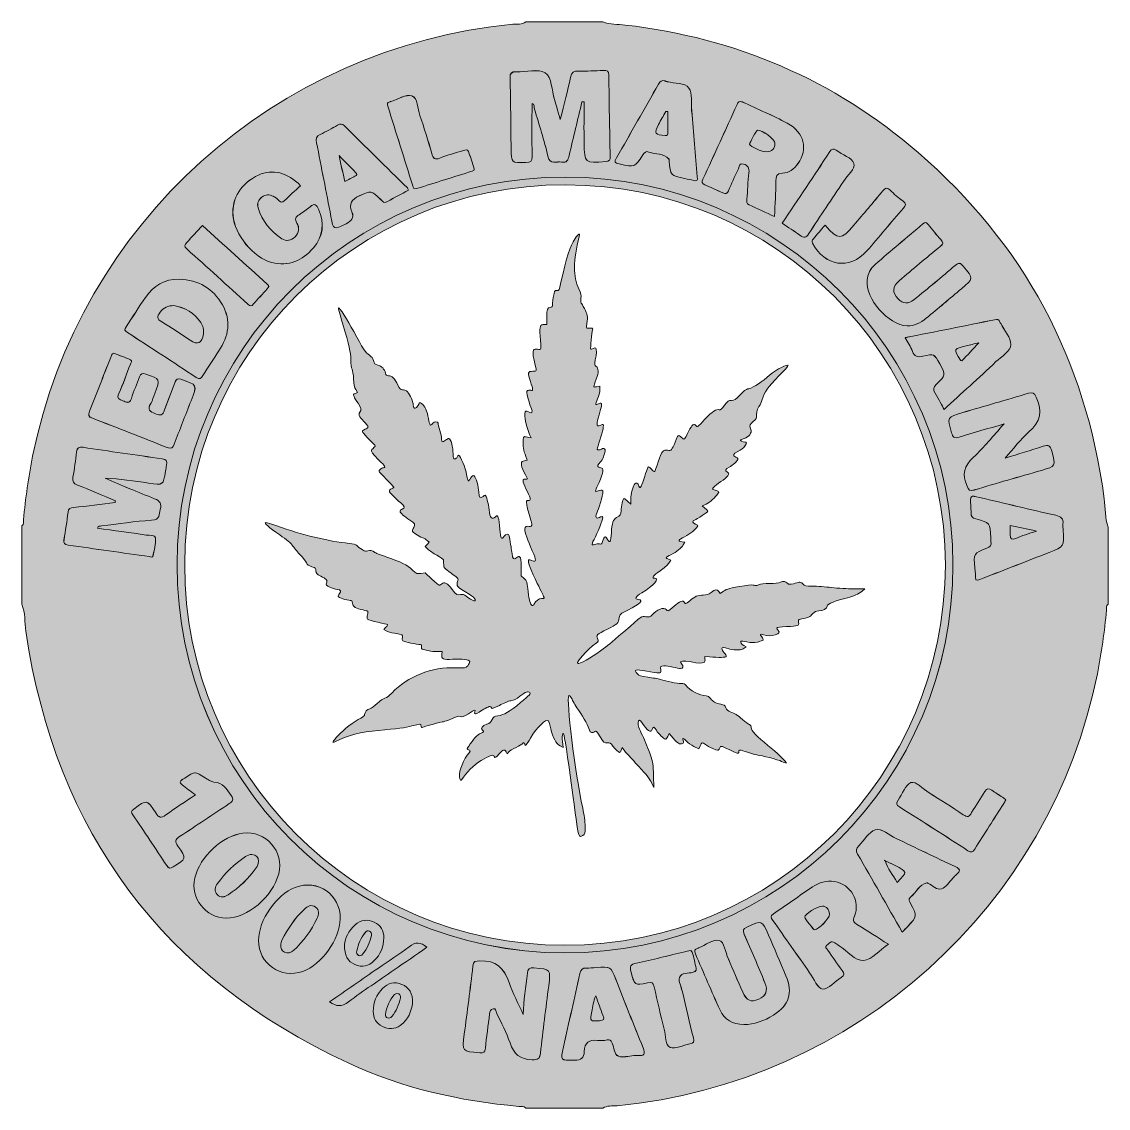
# Model space of a CAD drawing. Extents: x 596 to 1489, y -1492 to -599.
import ezdxf

# ---------------------------------------------------------------- set-up
doc = ezdxf.new("R2010")
doc.units = 0
doc.header["$MEASUREMENT"] = 0
doc.layers.add('katman 1', color=7, linetype='Continuous')

# ---------------------------------------------------------------- blocks, each defined once
blk = doc.blocks.new('block 2')
at = {"layer": 'katman 1', "true_color": 0x008000}
h = blk.add_hatch(color=96, dxfattribs=at)
h.dxf.hatch_style = 2
edge = h.paths.add_edge_path()
edge.add_spline(control_points=[(1073.51, -1491.93), (1052.42, -1491.93), (1031.34, -1491.93), (1010.25, -1491.93), (1008.9, -1489.62), (1006.54, -1490.56), (1004.67, -1490.4), (955.94, -1486.07), (908.64, -1475.33), (864.28, -1454.65), (712.57, -1383.93), (623.96, -1265.74), (599.33, -1099.88), (598.23, -1092.48), (599.16, -1084.76), (596, -1077.68), (596, -1056.18), (596, -1034.68), (596, -1013.18), (598.19, -1012.05), (597.31, -1009.89), (597.47, -1008.21), (599.1, -990.72), (601.47, -973.33), (604.92, -956.1), (643.13, -764.91), (804.74, -619.62), (999.74, -601), (1003.24, -600.66), (1007.16, -601.63), (1010.25, -598.92), (1031.34, -598.92), (1052.42, -598.92), (1073.51, -598.92), (1079.45, -601.49), (1085.86, -600.88), (1092.08, -601.62), (1182.83, -612.26), (1263.51, -646.58), (1332.63, -706.31), (1419.7, -781.55), (1470.7, -876.66), (1485.66, -990.94), (1486.69, -998.77), (1486.07, -1006.86), (1489, -1014.43), (1489, -1035.52), (1489, -1056.6), (1489, -1077.69), (1486.8, -1078.82), (1487.68, -1080.98), (1487.52, -1082.65), (1485.9, -1100.14), (1483.53, -1117.54), (1480.08, -1134.77), (1441.89, -1325.92), (1280.14, -1471.35), (1085.28, -1489.87), (1081.36, -1490.21), (1077.11, -1489.46), (1073.51, -1491.93)], knot_values=[0, 0, 0, 0, 1, 1, 1, 2, 2, 2, 3, 3, 3, 4, 4, 4, 5, 5, 5, 6, 6, 6, 7, 7, 7, 8, 8, 8, 9, 9, 9, 10, 10, 10, 11, 11, 11, 12, 12, 12, 13, 13, 13, 14, 14, 14, 15, 15, 15, 16, 16, 16, 17, 17, 17, 18, 18, 18, 19, 19, 19, 20, 20, 20, 20], degree=3, periodic=1)
edge = h.paths.add_edge_path()
edge.add_spline(control_points=[(1042.59, -726.61), (866.52, -726.53), (723.85, -869.04), (723.68, -1045.17), (723.51, -1221.24), (865.9, -1363.92), (1042.08, -1364.24), (1218.32, -1364.55), (1361.34, -1221.69), (1361.3, -1045.37), (1361.27, -869.27), (1218.71, -726.68), (1042.59, -726.61)], knot_values=[0, 0, 0, 0, 1, 1, 1, 2, 2, 2, 3, 3, 3, 4, 4, 4, 4], degree=3, periodic=1)
edge = h.paths.add_edge_path()
edge.add_spline(control_points=[(673.06, -992.78), (672.95, -993.2), (672.84, -993.62), (672.73, -994.05), (661.34, -995.46), (649.95, -996.96), (638.55, -998.24), (635.99, -998.52), (634.44, -998.97), (634.08, -1001.99), (633.18, -1009.57), (631.96, -1017.1), (630.75, -1024.64), (630.28, -1027.53), (631.29, -1028.71), (634.18, -1029.11), (656.45, -1032.19), (678.72, -1035.4), (700.98, -1038.57), (701.97, -1038.71), (703.57, -1039.32), (703.77, -1038.31), (704.8, -1033.27), (706.31, -1028.11), (705.94, -1023.11), (705.75, -1020.56), (701.01, -1021.29), (698.35, -1020.88), (685.05, -1018.83), (671.71, -1017.06), (658.25, -1015.17), (658.96, -1013.1), (660.42, -1013.5), (661.54, -1013.36), (675.26, -1011.69), (688.96, -1009.47), (702.74, -1008.68), (709.76, -1008.29), (708.89, -1003.91), (709.9, -999.8), (710.99, -995.34), (709.87, -992.79), (705.18, -990.98), (691.5, -985.68), (678.04, -979.83), (664.49, -974.18), (676.61, -974.66), (688.42, -976.28), (700.22, -978.09), (712.28, -979.94), (712.27, -980.03), (714.25, -968.18), (714.53, -966.55), (714.67, -964.89), (715.06, -963.29), (715.83, -960.07), (714.91, -958.59), (711.32, -958.09), (689.66, -955.1), (668.03, -951.94), (646.4, -948.7), (643.12, -948.21), (641.49, -949.02), (641.08, -952.5), (640.25, -959.46), (639.31, -966.42), (638.13, -973.33), (637.55, -976.74), (638.45, -978.41), (641.83, -979.74), (652.32, -983.85), (662.67, -988.4), (673.06, -992.78)], knot_values=[0, 0, 0, 0, 1, 1, 1, 2, 2, 2, 3, 3, 3, 4, 4, 4, 5, 5, 5, 6, 6, 6, 7, 7, 7, 8, 8, 8, 9, 9, 9, 10, 10, 10, 11, 11, 11, 12, 12, 12, 13, 13, 13, 14, 14, 14, 15, 15, 15, 16, 16, 16, 17, 17, 17, 18, 18, 18, 19, 19, 19, 20, 20, 20, 21, 21, 21, 22, 22, 22, 23, 23, 23, 24, 24, 24, 24], degree=3, periodic=1)
edge = h.paths.add_edge_path()
edge.add_spline(control_points=[(1015.4, -666.09), (1017.57, -666.49), (1016.97, -669.16), (1017.48, -670.82), (1021.33, -683.65), (1025.42, -696.44), (1028.46, -709.46), (1030.28, -717.27), (1035.68, -713.33), (1039.65, -714.25), (1044.08, -715.27), (1045.1, -712.42), (1045.9, -708.93), (1049.35, -694.15), (1052.94, -679.41), (1056.47, -664.68), (1057.04, -664.71), (1057.62, -664.74), (1058.19, -664.78), (1058.19, -676), (1058, -687.24), (1058.22, -698.47), (1058.57, -715.41), (1058.68, -715.32), (1075.95, -713.87), (1078.98, -713.62), (1079.71, -712.59), (1079.65, -709.75), (1079.18, -687.44), (1078.77, -665.12), (1078.54, -642.82), (1078.51, -639.21), (1076.94, -638.82), (1074.03, -638.96), (1067.22, -639.27), (1060.39, -639.6), (1053.58, -639.47), (1049.6, -639.39), (1047.93, -640.55), (1047.06, -644.7), (1044.75, -655.69), (1041.77, -666.55), (1038.63, -679.19), (1036.7, -672.58), (1035.36, -667.73), (1033.85, -662.94), (1031.44, -655.35), (1031.9, -644.58), (1026.15, -640.96), (1020.4, -637.32), (1010.56, -640.32), (1002.52, -640.08), (998.5, -639.95), (997.26, -641.1), (997.36, -645.31), (997.84, -664.52), (997.93, -683.73), (998.19, -702.95), (998.35, -715.08), (998.38, -714.91), (1010.35, -714.72), (1014.27, -714.66), (1015.58, -713.72), (1015.51, -709.56), (1015.22, -695.06), (1015.4, -680.57), (1015.4, -666.09)], knot_values=[0, 0, 0, 0, 1, 1, 1, 2, 2, 2, 3, 3, 3, 4, 4, 4, 5, 5, 5, 6, 6, 6, 7, 7, 7, 8, 8, 8, 9, 9, 9, 10, 10, 10, 11, 11, 11, 12, 12, 12, 13, 13, 13, 14, 14, 14, 15, 15, 15, 16, 16, 16, 17, 17, 17, 18, 18, 18, 19, 19, 19, 20, 20, 20, 21, 21, 21, 22, 22, 22, 22], degree=3, periodic=1)
edge = h.paths.add_edge_path()
edge.add_spline(control_points=[(1308.26, -1357.11), (1299.34, -1351.44), (1291.22, -1346.14), (1282.96, -1341.11), (1279.97, -1339.28), (1278.62, -1338.05), (1280.34, -1334.01), (1285.57, -1321.74), (1277.27, -1307.76), (1264.07, -1305.51), (1257.3, -1304.36), (1251.29, -1306.47), (1245.89, -1310.05), (1235.06, -1317.25), (1224.54, -1324.92), (1213.77, -1332.21), (1211.07, -1334.03), (1211.66, -1335.26), (1213.24, -1337.48), (1223.44, -1351.76), (1233.45, -1366.18), (1243.58, -1380.51), (1247.02, -1385.36), (1250.49, -1393.78), (1254.21, -1393.93), (1259.16, -1394.13), (1264.28, -1387.68), (1269.51, -1384.4), (1272.5, -1382.53), (1272.07, -1381), (1270.26, -1378.58), (1266.17, -1373.13), (1262.29, -1367.53), (1258.47, -1361.89), (1257.71, -1360.76), (1255.47, -1359.38), (1257.74, -1357.8), (1259.59, -1356.53), (1261.19, -1353.76), (1264.15, -1355.87), (1265.33, -1356.71), (1266.51, -1357.54), (1267.72, -1358.3), (1274.49, -1362.54), (1280.88, -1370.91), (1287.8, -1370.37), (1294.72, -1369.81), (1301.08, -1362.08), (1308.26, -1357.11)], knot_values=[0, 0, 0, 0, 1, 1, 1, 2, 2, 2, 3, 3, 3, 4, 4, 4, 5, 5, 5, 6, 6, 6, 7, 7, 7, 8, 8, 8, 9, 9, 9, 10, 10, 10, 11, 11, 11, 12, 12, 12, 13, 13, 13, 14, 14, 14, 15, 15, 15, 16, 16, 16, 16], degree=3, periodic=1)
edge = h.paths.add_edge_path()
edge.add_spline(control_points=[(1214.7, -759), (1215.15, -748.89), (1215.73, -739.42), (1215.9, -729.96), (1215.98, -726.04), (1216.21, -723.59), (1221.26, -723.41), (1226.6, -723.22), (1230.8, -720), (1233.97, -715.58), (1242.49, -703.68), (1239.28, -689.89), (1225.21, -682.33), (1213.26, -675.92), (1200.65, -670.74), (1188.39, -664.9), (1185.66, -663.6), (1184.88, -664.99), (1183.93, -667.07), (1174.63, -687.48), (1165.3, -707.87), (1155.9, -728.25), (1154.83, -730.57), (1154.93, -731.89), (1157.53, -732.96), (1162.47, -735.01), (1167.36, -737.24), (1172.14, -739.63), (1174.63, -740.89), (1175.71, -740.3), (1176.78, -737.82), (1179.28, -731.95), (1181.91, -726.14), (1184.85, -720.48), (1185.76, -718.73), (1185.05, -714.81), (1189.16, -715.94), (1192.89, -716.97), (1194.14, -719.19), (1193.65, -723.23), (1192.77, -730.39), (1192.59, -737.62), (1192.05, -744.83), (1191.9, -746.72), (1191.44, -748.45), (1193.77, -749.48), (1200.67, -752.54), (1207.52, -755.72), (1214.7, -759)], knot_values=[0, 0, 0, 0, 1, 1, 1, 2, 2, 2, 3, 3, 3, 4, 4, 4, 5, 5, 5, 6, 6, 6, 7, 7, 7, 8, 8, 8, 9, 9, 9, 10, 10, 10, 11, 11, 11, 12, 12, 12, 13, 13, 13, 14, 14, 14, 15, 15, 15, 16, 16, 16, 16], degree=3, periodic=1)
edge = h.paths.add_edge_path()
edge.add_spline(control_points=[(1008.25, -1414.75), (1004.27, -1406.03), (999.53, -1397.57), (996.5, -1388.53), (992.51, -1376.62), (985.67, -1370.25), (972.6, -1370.84), (968.94, -1371), (967.26, -1370.76), (966.77, -1375.15), (964.67, -1393.81), (962.18, -1412.43), (959.71, -1431.05), (957.81, -1445.33), (957.72, -1445.21), (972.44, -1446.24), (975.55, -1446.45), (976.72, -1445.99), (977.05, -1442.64), (977.99, -1433.2), (979.4, -1423.79), (980.54, -1414.36), (980.77, -1412.39), (981.13, -1410.51), (983.35, -1410.11), (985.81, -1409.67), (985.62, -1412.16), (986.22, -1413.43), (990.08, -1421.63), (994.43, -1429.7), (997.33, -1438.25), (1000.42, -1447.36), (1005.44, -1451.94), (1015.43, -1452.02), (1020.21, -1452.05), (1021.79, -1451.2), (1022.31, -1446.58), (1024.4, -1428.12), (1026.74, -1409.69), (1029.09, -1391.26), (1030.84, -1377.57), (1030.89, -1377.7), (1016.97, -1376.55), (1013.24, -1376.24), (1011.86, -1377.2), (1011.56, -1381), (1010.7, -1392.22), (1008.2, -1403.3), (1008.25, -1414.75)], knot_values=[0, 0, 0, 0, 1, 1, 1, 2, 2, 2, 3, 3, 3, 4, 4, 4, 5, 5, 5, 6, 6, 6, 7, 7, 7, 8, 8, 8, 9, 9, 9, 10, 10, 10, 11, 11, 11, 12, 12, 12, 13, 13, 13, 14, 14, 14, 15, 15, 15, 16, 16, 16, 16], degree=3, periodic=1)
edge = h.paths.add_edge_path()
edge.add_spline(control_points=[(1403.32, -929.53), (1394.32, -939.43), (1386.89, -948.83), (1378.18, -956.83), (1370.37, -964), (1368.74, -971.12), (1372.95, -980.6), (1374.42, -983.87), (1375.07, -984.95), (1378.9, -983.79), (1397.21, -978.19), (1415.66, -973.04), (1434.04, -967.68), (1446.16, -964.16), (1445.94, -964.18), (1442.58, -951.8), (1441.39, -947.42), (1439.87, -946.32), (1435.47, -947.82), (1425.41, -951.26), (1415.18, -954.19), (1404.37, -957.52), (1411.1, -949.95), (1416.71, -942.14), (1423.79, -936.07), (1433.57, -927.7), (1434.95, -918.9), (1429.82, -907.55), (1428.09, -903.7), (1426.82, -903.3), (1423.36, -904.32), (1405.41, -909.67), (1387.41, -914.89), (1369.42, -920.12), (1356.4, -923.9), (1356.49, -923.84), (1360.26, -936.79), (1361.3, -940.34), (1362.3, -941.7), (1366.5, -940.33), (1378.16, -936.52), (1390.04, -933.37), (1403.32, -929.53)], knot_values=[0, 0, 0, 0, 1, 1, 1, 2, 2, 2, 3, 3, 3, 4, 4, 4, 5, 5, 5, 6, 6, 6, 7, 7, 7, 8, 8, 8, 9, 9, 9, 10, 10, 10, 11, 11, 11, 12, 12, 12, 13, 13, 13, 14, 14, 14, 14], degree=3, periodic=1)
edge = h.paths.add_edge_path()
edge.add_spline(control_points=[(725.52, -810.55), (713.36, -810.18), (704.51, -816.08), (697.81, -825.46), (692.18, -833.34), (687.19, -841.66), (681.72, -849.66), (680.11, -852.01), (680.67, -852.96), (682.84, -854.37), (701.72, -866.55), (720.59, -878.76), (739.3, -891.21), (742.43, -893.3), (743.37, -892.03), (744.86, -889.69), (749.16, -882.9), (753.54, -876.15), (758.01, -869.46), (766.06, -857.38), (768.4, -844.65), (760.99, -831.63), (753.26, -818.05), (741.11, -811.14), (725.52, -810.55)], knot_values=[0, 0, 0, 0, 1, 1, 1, 2, 2, 2, 3, 3, 3, 4, 4, 4, 5, 5, 5, 6, 6, 6, 7, 7, 7, 8, 8, 8, 8], degree=3, periodic=1)
edge = h.paths.add_edge_path()
edge.add_spline(control_points=[(671.82, -871.35), (669.78, -871.76), (669.58, -873.72), (668.95, -875.33), (663.23, -889.9), (657.61, -904.5), (651.69, -918.99), (650.39, -922.19), (650.77, -923.57), (654.05, -924.82), (674.61, -932.71), (695.17, -940.67), (715.6, -948.9), (719.17, -950.33), (720.11, -949.31), (721.27, -946.25), (725.78, -934.3), (730.49, -922.44), (735.17, -910.57), (740.42, -897.2), (740.4, -897.3), (726.67, -892.82), (724.12, -891.99), (723.17, -892.34), (722.23, -894.9), (719.4, -902.63), (715.98, -910.16), (713.35, -917.95), (711.85, -922.36), (710.15, -922.95), (705.88, -921.18), (701.31, -919.29), (698.91, -917.69), (702.11, -912.6), (703.62, -910.21), (704.23, -907.25), (705.27, -904.57), (709.96, -892.54), (709.93, -892.65), (697.98, -888.48), (695.16, -887.5), (693.91, -887.97), (692.91, -890.68), (690.72, -896.67), (688.01, -902.49), (686.12, -908.57), (684.55, -913.56), (681.9, -911.4), (679.09, -910.43), (676.18, -909.42), (673.91, -908.72), (675.77, -904.55), (679.28, -896.66), (682.22, -888.51), (685.28, -880.42), (685.69, -879.33), (687.6, -877.8), (685.35, -876.81), (681, -874.9), (676.56, -873.25), (671.82, -871.35)], knot_values=[0, 0, 0, 0, 1, 1, 1, 2, 2, 2, 3, 3, 3, 4, 4, 4, 5, 5, 5, 6, 6, 6, 7, 7, 7, 8, 8, 8, 9, 9, 9, 10, 10, 10, 11, 11, 11, 12, 12, 12, 13, 13, 13, 14, 14, 14, 15, 15, 15, 16, 16, 16, 17, 17, 17, 18, 18, 18, 19, 19, 19, 20, 20, 20, 20], degree=3, periodic=1)
edge = h.paths.add_edge_path()
edge.add_spline(control_points=[(1323.74, -848.99), (1329.26, -848.92), (1334.64, -846.54), (1339.38, -842.6), (1349.07, -834.54), (1358.75, -826.46), (1368.39, -818.34), (1378.37, -809.93), (1378.24, -809.99), (1369.81, -799.87), (1367.49, -797.07), (1366.2, -796.54), (1363.19, -799.15), (1352.1, -808.74), (1340.77, -818.08), (1329.4, -827.32), (1324.58, -831.23), (1320.41, -830.78), (1316.25, -826.58), (1311.25, -821.53), (1311.38, -816.79), (1317.18, -811.81), (1328.32, -802.26), (1339.57, -792.84), (1350.92, -783.55), (1353.39, -781.53), (1353.64, -780.28), (1351.39, -777.88), (1347.72, -773.97), (1344.37, -769.76), (1341.03, -765.54), (1339.53, -763.64), (1338.44, -763.52), (1336.57, -765.12), (1323.53, -776.26), (1310.34, -787.22), (1297.35, -798.41), (1293.49, -801.74), (1291.32, -806.29), (1290.83, -811.42), (1289.37, -826.35), (1307.96, -847.96), (1323.74, -848.99)], knot_values=[0, 0, 0, 0, 1, 1, 1, 2, 2, 2, 3, 3, 3, 4, 4, 4, 5, 5, 5, 6, 6, 6, 7, 7, 7, 8, 8, 8, 9, 9, 9, 10, 10, 10, 11, 11, 11, 12, 12, 12, 13, 13, 13, 14, 14, 14, 14], degree=3, periodic=1)
edge = h.paths.add_edge_path()
edge.add_spline(control_points=[(1189.58, -1423.15), (1197.89, -1422.9), (1206.25, -1420.21), (1213.87, -1415.33), (1226.77, -1407.08), (1229.91, -1397.13), (1224.06, -1383.05), (1219.39, -1371.84), (1214.55, -1360.7), (1209.76, -1349.53), (1204.45, -1337.14), (1204.49, -1337.27), (1191.99, -1342.98), (1188.69, -1344.48), (1188.44, -1345.81), (1189.84, -1348.96), (1195.68, -1362.13), (1201.3, -1375.41), (1206.8, -1388.72), (1209.52, -1395.28), (1207.7, -1399.61), (1201.67, -1402.28), (1195.4, -1405.06), (1191.84, -1403.57), (1188.6, -1396.4), (1184.54, -1387.39), (1180.76, -1378.26), (1176.75, -1369.23), (1174.34, -1363.82), (1173.49, -1355.03), (1169.12, -1353.91), (1164.36, -1352.69), (1157.96, -1357.82), (1152.26, -1360.17), (1152.08, -1360.25), (1151.89, -1360.35), (1151.69, -1360.4), (1149.05, -1361.07), (1148.6, -1362.58), (1149.66, -1365), (1156.43, -1380.46), (1162.93, -1396.04), (1169.95, -1411.39), (1173.51, -1419.21), (1180.15, -1423.06), (1189.58, -1423.15)], knot_values=[0, 0, 0, 0, 1, 1, 1, 2, 2, 2, 3, 3, 3, 4, 4, 4, 5, 5, 5, 6, 6, 6, 7, 7, 7, 8, 8, 8, 9, 9, 9, 10, 10, 10, 11, 11, 11, 12, 12, 12, 13, 13, 13, 14, 14, 14, 15, 15, 15, 15], degree=3, periodic=1)
edge = h.paths.add_edge_path()
edge.add_spline(control_points=[(790.62, -1353.92), (790.54, -1373.14), (808.92, -1386), (827.06, -1379.43), (842.63, -1373.8), (857.37, -1353.12), (857.8, -1336.29), (858.31, -1316.59), (839.27, -1303.24), (820.78, -1310.35), (805.25, -1316.32), (790.7, -1337.35), (790.62, -1353.92)], knot_values=[0, 0, 0, 0, 1, 1, 1, 2, 2, 2, 3, 3, 3, 4, 4, 4, 4], degree=3, periodic=1)
edge = h.paths.add_edge_path()
edge.add_spline(control_points=[(913.98, -737.38), (913.52, -736.56), (913.33, -735.92), (912.92, -735.52), (895.73, -718.56), (878.47, -701.65), (861.33, -684.61), (859.3, -682.6), (857.79, -682.63), (855.48, -683.98), (850.87, -686.68), (846.19, -689.38), (841.3, -691.51), (837.78, -693.05), (837.67, -695.16), (838.3, -698.36), (842.32, -718.57), (846.22, -738.8), (850.09, -759.05), (852.25, -770.31), (852.08, -770.13), (862.53, -764.94), (866.97, -762.73), (869.5, -760.28), (867.39, -755.2), (864.64, -748.58), (866.92, -745.03), (873.46, -742.12), (883.35, -737.7), (883.11, -737.18), (890.99, -745.03), (892.56, -746.59), (893.67, -748.52), (896.58, -746.77), (902.23, -743.42), (908.12, -740.51), (913.98, -737.38)], knot_values=[0, 0, 0, 0, 1, 1, 1, 2, 2, 2, 3, 3, 3, 4, 4, 4, 5, 5, 5, 6, 6, 6, 7, 7, 7, 8, 8, 8, 9, 9, 9, 10, 10, 10, 11, 11, 11, 12, 12, 12, 12], degree=3, periodic=1)
edge = h.paths.add_edge_path()
edge.add_spline(control_points=[(1151.12, -726.25), (1149.66, -708.69), (1148.16, -690.39), (1146.62, -672.1), (1146.08, -665.73), (1147.46, -658), (1144.31, -653.4), (1141.08, -648.67), (1132.62, -649.89), (1126.53, -648.18), (1125.94, -648.02), (1125.34, -647.83), (1124.76, -647.63), (1122.14, -646.71), (1120.75, -647.78), (1119.41, -650.14), (1107.96, -670.4), (1096.42, -690.62), (1084.75, -710.75), (1082.78, -714.15), (1083.41, -714.95), (1087.14, -715.79), (1099.83, -718.67), (1099.86, -718.89), (1106.57, -708.27), (1107.86, -706.22), (1109.03, -705.02), (1111.45, -706.08), (1116.82, -708.43), (1123.75, -706.42), (1127.98, -711.94), (1128.19, -712.22), (1128.02, -712.75), (1128.06, -713.16), (1129.27, -725.29), (1129.27, -725.31), (1141.03, -727.82), (1143.45, -728.34), (1145.92, -728.68), (1148.28, -729.36), (1150.62, -730.06), (1151.91, -729.85), (1151.12, -726.25)], knot_values=[0, 0, 0, 0, 1, 1, 1, 2, 2, 2, 3, 3, 3, 4, 4, 4, 5, 5, 5, 6, 6, 6, 7, 7, 7, 8, 8, 8, 9, 9, 9, 10, 10, 10, 11, 11, 11, 12, 12, 12, 13, 13, 13, 14, 14, 14, 14], degree=3, periodic=1)
edge = h.paths.add_edge_path()
edge.add_spline(control_points=[(764.12, -1335.63), (781.49, -1335.71), (802.05, -1318.33), (807.21, -1299.21), (812.11, -1281.05), (796.5, -1263.33), (777.81, -1265.83), (760.8, -1268.08), (742.5, -1285.12), (738.31, -1302.6), (734.33, -1319.18), (747.12, -1335.56), (764.12, -1335.63)], knot_values=[0, 0, 0, 0, 1, 1, 1, 2, 2, 2, 3, 3, 3, 4, 4, 4, 4], degree=3, periodic=1)
edge = h.paths.add_edge_path()
edge.add_spline(control_points=[(1073.17, -1436.14), (1075.26, -1437.18), (1079.3, -1432.96), (1081.37, -1438.32), (1082.84, -1442.09), (1082.84, -1447.7), (1086.34, -1449.11), (1089.93, -1450.58), (1094.81, -1448.89), (1099.13, -1448.6), (1100.16, -1448.53), (1101.2, -1448.42), (1102.22, -1448.52), (1107.55, -1449.04), (1108.94, -1447.58), (1106.68, -1442.14), (1098.95, -1423.51), (1091.67, -1404.69), (1084.2, -1385.94), (1079.95, -1375.27), (1079.95, -1375.3), (1068.12, -1376.29), (1065.46, -1376.51), (1062.75, -1376.75), (1060.08, -1376.66), (1056.81, -1376.55), (1055.49, -1377.91), (1054.79, -1381.15), (1050.37, -1401.28), (1045.69, -1421.34), (1041.15, -1441.42), (1038.57, -1452.81), (1038.61, -1452.46), (1050.18, -1452.41), (1055.61, -1452.39), (1058.25, -1450.54), (1058.37, -1445.37), (1058.55, -1438.03), (1062.27, -1435.23), (1069.29, -1436.1), (1070.32, -1436.24), (1071.36, -1436.14), (1073.17, -1436.14)], knot_values=[0, 0, 0, 0, 1, 1, 1, 2, 2, 2, 3, 3, 3, 4, 4, 4, 5, 5, 5, 6, 6, 6, 7, 7, 7, 8, 8, 8, 9, 9, 9, 10, 10, 10, 11, 11, 11, 12, 12, 12, 13, 13, 13, 14, 14, 14, 14], degree=3, periodic=1)
edge = h.paths.add_edge_path()
edge.add_spline(control_points=[(1380.14, -1057.75), (1382.59, -1058.17), (1384.39, -1056.91), (1386.25, -1056.19), (1404.3, -1049.22), (1422.33, -1042.16), (1440.36, -1035.12), (1452.71, -1030.31), (1452.7, -1030.31), (1451.93, -1016.81), (1451.83, -1015.16), (1451.57, -1013.49), (1451.78, -1011.86), (1452.39, -1007.2), (1450.04, -1005.55), (1445.8, -1004.58), (1424.92, -999.83), (1404.09, -994.83), (1383.25, -989.9), (1375.46, -988.07), (1375.46, -988.05), (1375.98, -996.39), (1376.1, -998.45), (1376.32, -1000.52), (1376.19, -1002.58), (1376.02, -1005.57), (1377.25, -1006.74), (1380.2, -1007.53), (1391.84, -1010.67), (1391.8, -1010.81), (1392.37, -1023.03), (1392.42, -1024.06), (1392.34, -1025.12), (1392.56, -1026.12), (1393.2, -1029.08), (1391.93, -1030.48), (1389.18, -1031.56), (1378.21, -1035.89), (1378.26, -1035.98), (1379.43, -1047.95), (1379.74, -1051.21), (1379.9, -1054.48), (1380.14, -1057.75)], knot_values=[0, 0, 0, 0, 1, 1, 1, 2, 2, 2, 3, 3, 3, 4, 4, 4, 5, 5, 5, 6, 6, 6, 7, 7, 7, 8, 8, 8, 9, 9, 9, 10, 10, 10, 11, 11, 11, 12, 12, 12, 13, 13, 13, 14, 14, 14, 14], degree=3, periodic=1)
edge = h.paths.add_edge_path()
edge.add_spline(control_points=[(1319.66, -1347.21), (1321.36, -1345.42), (1322.63, -1344.1), (1323.9, -1342.76), (1332.14, -1334.11), (1332.15, -1334.1), (1326.58, -1323.74), (1325.59, -1321.89), (1324.27, -1320.18), (1326.59, -1318.37), (1331.27, -1314.71), (1333.44, -1308.2), (1339.89, -1306.57), (1340.19, -1306.49), (1340.61, -1306.94), (1340.98, -1307.09), (1344.74, -1308.66), (1348.45, -1312.91), (1351.97, -1311.7), (1355.63, -1310.45), (1358.2, -1305.97), (1361.23, -1302.9), (1362.25, -1301.87), (1363.13, -1300.69), (1364.23, -1299.76), (1367.53, -1296.99), (1367.78, -1295.41), (1363.23, -1293.33), (1346.94, -1285.82), (1330.91, -1277.75), (1314.67, -1270.13), (1308.95, -1267.45), (1302.95, -1261.5), (1297.49, -1263.15), (1292.14, -1264.76), (1288.48, -1271.77), (1283.9, -1276.23), (1281.64, -1278.44), (1281.26, -1280.15), (1282.98, -1283.11), (1295.19, -1304.15), (1307.18, -1325.34), (1319.66, -1347.21)], knot_values=[0, 0, 0, 0, 1, 1, 1, 2, 2, 2, 3, 3, 3, 4, 4, 4, 5, 5, 5, 6, 6, 6, 7, 7, 7, 8, 8, 8, 9, 9, 9, 10, 10, 10, 11, 11, 11, 12, 12, 12, 13, 13, 13, 14, 14, 14, 14], degree=3, periodic=1)
edge = h.paths.add_edge_path()
edge.add_spline(control_points=[(1354.06, -917.51), (1368.14, -904.6), (1382.57, -891.61), (1396.69, -878.3), (1401.29, -873.95), (1408.72, -869.77), (1408.93, -864.28), (1409.15, -858.57), (1403.61, -852.63), (1400.58, -846.8), (1400.4, -846.44), (1400.09, -846.12), (1399.96, -845.73), (1399.17, -843.45), (1397.67, -843.42), (1395.53, -843.86), (1371.33, -848.78), (1347.1, -853.6), (1322.2, -858.58), (1324.32, -862.6), (1326.49, -866.09), (1328.03, -869.82), (1329.78, -874.05), (1332.4, -874.91), (1336.68, -873.88), (1345.91, -871.67), (1345.96, -871.85), (1350.44, -880.08), (1355.44, -889.28), (1355.57, -889.43), (1347.76, -896.92), (1345.14, -899.44), (1344.89, -901.26), (1346.7, -904.24), (1349.8, -909.35), (1352.51, -914.68), (1354.06, -917.51)], knot_values=[0, 0, 0, 0, 1, 1, 1, 2, 2, 2, 3, 3, 3, 4, 4, 4, 5, 5, 5, 6, 6, 6, 7, 7, 7, 8, 8, 8, 9, 9, 9, 10, 10, 10, 11, 11, 11, 12, 12, 12, 12], degree=3, periodic=1)
edge = h.paths.add_edge_path()
edge.add_spline(control_points=[(825.15, -733.7), (814.23, -722.67), (802.2, -719.69), (790.72, -724.93), (776.37, -731.48), (768.55, -743.81), (769.66, -758.17), (770.85, -773.79), (786.33, -792.92), (801.45, -796.78), (815.34, -800.31), (826.74, -795.4), (835.72, -784.84), (843.83, -775.3), (845.04, -764.55), (839.94, -753.03), (838.33, -749.4), (836.76, -747.54), (832.98, -750.97), (830.24, -753.45), (827.15, -755.61), (823.96, -757.5), (820.81, -759.36), (820.4, -761.1), (822.2, -764.38), (824.31, -768.23), (824.21, -772.36), (820.63, -775.71), (817.41, -778.74), (813.53, -779.71), (809.87, -777.27), (800.52, -771.07), (793.49, -762.86), (790.28, -751.87), (789.25, -748.34), (790.52, -745.3), (793.39, -743.1), (796.28, -740.86), (799.58, -740.8), (802.73, -742.4), (804.53, -743.32), (806.28, -744.6), (807.65, -746.07), (809.12, -747.69), (810.04, -747.72), (811.6, -746.23), (816.03, -741.98), (820.62, -737.87), (825.15, -733.7)], knot_values=[0, 0, 0, 0, 1, 1, 1, 2, 2, 2, 3, 3, 3, 4, 4, 4, 5, 5, 5, 6, 6, 6, 7, 7, 7, 8, 8, 8, 9, 9, 9, 10, 10, 10, 11, 11, 11, 12, 12, 12, 13, 13, 13, 14, 14, 14, 15, 15, 15, 16, 16, 16, 16], degree=3, periodic=1)
edge = h.paths.add_edge_path()
edge.add_spline(control_points=[(738.69, -1234.43), (730.37, -1240), (722.17, -1245.13), (714.39, -1250.84), (710.47, -1253.72), (708.67, -1253.2), (706.11, -1249.18), (698.91, -1237.81), (698.78, -1238.02), (688.1, -1245.99), (685.88, -1247.65), (685.87, -1248.56), (687.33, -1250.73), (696.71, -1264.57), (705.99, -1278.48), (715.15, -1292.46), (716.8, -1294.98), (717.99, -1295.05), (720.49, -1293.53), (731.39, -1286.83), (731.62, -1286.79), (724.39, -1276.48), (721.83, -1272.85), (721.75, -1271.14), (725.78, -1268.56), (739.52, -1259.78), (752.91, -1250.45), (766.59, -1241.56), (769.66, -1239.56), (770.4, -1238.25), (768.11, -1234.95), (764.47, -1229.72), (761.54, -1224.25), (753.95, -1223.89), (751.52, -1223.78), (749.06, -1221.82), (746.83, -1220.38), (738.37, -1214.91), (738.41, -1214.86), (730.07, -1220.49), (729.39, -1220.95), (728.72, -1221.45), (728, -1221.85), (725.7, -1223.1), (725.7, -1224.43), (727.74, -1225.97), (731.31, -1228.69), (734.86, -1231.46), (738.69, -1234.43)], knot_values=[0, 0, 0, 0, 1, 1, 1, 2, 2, 2, 3, 3, 3, 4, 4, 4, 5, 5, 5, 6, 6, 6, 7, 7, 7, 8, 8, 8, 9, 9, 9, 10, 10, 10, 11, 11, 11, 12, 12, 12, 13, 13, 13, 14, 14, 14, 15, 15, 15, 16, 16, 16, 16], degree=3, periodic=1)
edge = h.paths.add_edge_path()
edge.add_spline(control_points=[(967.86, -719.75), (966.32, -715.02), (964.83, -710.29), (963.24, -705.62), (962.4, -703.11), (960.53, -704.39), (959.12, -704.81), (952.61, -706.76), (945.99, -708.48), (939.68, -710.99), (935.27, -712.74), (934.14, -711.25), (933, -707.25), (930.02, -696.76), (926.82, -686.29), (923.2, -676), (921.21, -670.35), (921.82, -661.51), (916.6, -659.85), (911.76, -658.32), (905.02, -662.79), (899.12, -664.61), (898.92, -664.68), (898.72, -664.7), (898.51, -664.75), (896.3, -665.19), (896.21, -666.25), (896.86, -668.31), (903.76, -690.12), (910.53, -711.97), (917.32, -733.82), (917.84, -735.52), (918.25, -736.83), (920.68, -736.06), (935.79, -731.21), (950.95, -726.5), (966.1, -721.77), (967.18, -721.42), (968.03, -721.04), (967.86, -719.75)], knot_values=[0, 0, 0, 0, 1, 1, 1, 2, 2, 2, 3, 3, 3, 4, 4, 4, 5, 5, 5, 6, 6, 6, 7, 7, 7, 8, 8, 8, 9, 9, 9, 10, 10, 10, 11, 11, 11, 12, 12, 12, 13, 13, 13, 13], degree=3, periodic=1)
edge = h.paths.add_edge_path()
edge.add_spline(control_points=[(1404.87, -1238.51), (1403.91, -1237.75), (1403.04, -1236.96), (1402.07, -1236.31), (1399.16, -1234.38), (1396.09, -1232.65), (1393.29, -1230.57), (1390.76, -1228.69), (1389.26, -1228.78), (1387.54, -1231.71), (1384.12, -1237.56), (1380.09, -1243.09), (1376.7, -1248.97), (1374.75, -1252.35), (1373.34, -1253.12), (1369.75, -1250.67), (1360.6, -1244.36), (1351.13, -1238.51), (1341.69, -1232.64), (1336.69, -1229.54), (1331.07, -1222.79), (1326.83, -1224.32), (1322.18, -1225.98), (1319.84, -1233.84), (1316.22, -1238.79), (1314.26, -1241.46), (1314.84, -1242.64), (1317.49, -1244.31), (1336.29, -1256.17), (1355.05, -1268.15), (1373.7, -1280.25), (1376.46, -1282.05), (1377.59, -1281.63), (1379.24, -1278.98), (1387.1, -1266.41), (1395.16, -1253.97), (1403.14, -1241.47), (1403.67, -1240.6), (1404.15, -1239.71), (1404.87, -1238.51)], knot_values=[0, 0, 0, 0, 1, 1, 1, 2, 2, 2, 3, 3, 3, 4, 4, 4, 5, 5, 5, 6, 6, 6, 7, 7, 7, 8, 8, 8, 9, 9, 9, 10, 10, 10, 11, 11, 11, 12, 12, 12, 13, 13, 13, 13], degree=3, periodic=1)
edge = h.paths.add_edge_path()
edge.add_spline(control_points=[(1145.88, -1362.32), (1143.35, -1362.79), (1142.13, -1362.98), (1140.92, -1363.26), (1127.7, -1366.43), (1114.53, -1369.91), (1101.22, -1372.64), (1096.16, -1373.68), (1095.6, -1375.32), (1096.84, -1379.99), (1099.78, -1391.02), (1099.54, -1391.23), (1110.39, -1388.86), (1113.64, -1388.15), (1115.02, -1388.47), (1115.8, -1392.1), (1118.31, -1403.78), (1121.15, -1415.39), (1124.09, -1426.98), (1125.43, -1432.24), (1124.47, -1440.09), (1129.02, -1441.97), (1133.22, -1443.7), (1139.56, -1439.93), (1145.03, -1439.05), (1148.43, -1438.51), (1148.76, -1437.23), (1147.99, -1434.15), (1144.86, -1421.56), (1141.99, -1408.89), (1139.04, -1396.25), (1138.09, -1392.24), (1135.55, -1387.7), (1136.64, -1384.34), (1138.01, -1380.14), (1143.94, -1381.34), (1147.87, -1380.19), (1150.8, -1379.32), (1150.75, -1377.6), (1149.99, -1375.5), (1148.39, -1371.08), (1149, -1365.73), (1145.88, -1362.32)], knot_values=[0, 0, 0, 0, 1, 1, 1, 2, 2, 2, 3, 3, 3, 4, 4, 4, 5, 5, 5, 6, 6, 6, 7, 7, 7, 8, 8, 8, 9, 9, 9, 10, 10, 10, 11, 11, 11, 12, 12, 12, 13, 13, 13, 14, 14, 14, 14], degree=3, periodic=1)
edge = h.paths.add_edge_path()
edge.add_spline(control_points=[(1256.19, -766.12), (1252.8, -770.1), (1249.76, -773.73), (1246.66, -777.3), (1245.69, -778.42), (1245.07, -779.21), (1245.96, -780.95), (1255.85, -800.03), (1276.38, -803.15), (1290.44, -787.35), (1300.71, -775.8), (1310.49, -763.8), (1320.64, -752.14), (1322.67, -749.81), (1323.19, -748.48), (1320.34, -746.41), (1316.52, -743.63), (1312.87, -740.53), (1309.51, -737.2), (1306.98, -734.7), (1305.7, -735.5), (1303.76, -737.85), (1295.87, -747.38), (1287.81, -756.75), (1279.8, -766.18), (1269.28, -778.58), (1267.49, -778.6), (1256.19, -766.12)], knot_values=[0, 0, 0, 0, 1, 1, 1, 2, 2, 2, 3, 3, 3, 4, 4, 4, 5, 5, 5, 6, 6, 6, 7, 7, 7, 8, 8, 8, 9, 9, 9, 9], degree=3, periodic=1)
edge = h.paths.add_edge_path()
edge.add_spline(control_points=[(744.47, -766.29), (740.02, -771.17), (735.91, -775.81), (731.62, -780.28), (729.71, -782.26), (729.31, -783.54), (731.68, -785.66), (748.46, -800.67), (765.14, -815.8), (781.74, -831), (783.71, -832.82), (784.81, -832.98), (786.58, -830.89), (790.19, -826.65), (793.97, -822.54), (797.81, -818.5), (799.2, -817.04), (799.49, -816.13), (797.78, -814.58), (779.98, -798.55), (762.28, -782.45), (744.47, -766.29)], knot_values=[0, 0, 0, 0, 1, 1, 1, 2, 2, 2, 3, 3, 3, 4, 4, 4, 5, 5, 5, 6, 6, 6, 7, 7, 7, 7], degree=3, periodic=1)
edge = h.paths.add_edge_path()
edge.add_spline(control_points=[(1220.97, -764.58), (1225.92, -767.88), (1230.89, -770.84), (1235.42, -774.36), (1238.83, -777.01), (1240.56, -776.74), (1242.96, -773.01), (1252.24, -758.63), (1261.97, -744.55), (1271.32, -730.23), (1274.56, -725.28), (1281.45, -719.83), (1279.9, -715.39), (1278.26, -710.69), (1270.43, -708.23), (1265.48, -704.57), (1263.01, -702.74), (1261.79, -703.26), (1260.19, -705.7), (1247.24, -725.29), (1234.15, -744.81), (1220.97, -764.58)], knot_values=[0, 0, 0, 0, 1, 1, 1, 2, 2, 2, 3, 3, 3, 4, 4, 4, 5, 5, 5, 6, 6, 6, 7, 7, 7, 7], degree=3, periodic=1)
edge = h.paths.add_edge_path()
edge.add_spline(control_points=[(861.35, -1357.33), (861.13, -1366.58), (863.87, -1371.24), (869.84, -1373.82), (875.82, -1376.4), (881.19, -1375.07), (885.68, -1370.61), (890.87, -1365.46), (893.53, -1359.09), (893.61, -1351.79), (893.67, -1345.91), (890.98, -1341.57), (885.57, -1339.02), (879.96, -1336.38), (874.64, -1337.05), (870.07, -1341.09), (864.43, -1346.09), (861.6, -1352.58), (861.35, -1357.33)], knot_values=[0, 0, 0, 0, 1, 1, 1, 2, 2, 2, 3, 3, 3, 4, 4, 4, 5, 5, 5, 6, 6, 6, 6], degree=3, periodic=1)
edge = h.paths.add_edge_path()
edge.add_spline(control_points=[(917.2, -1405.64), (917.4, -1397.38), (914.44, -1392.63), (908.43, -1390.1), (902.39, -1387.55), (897.03, -1388.97), (892.63, -1393.43), (887.54, -1398.6), (884.84, -1404.94), (884.89, -1412.32), (884.92, -1418), (887.4, -1422.23), (892.47, -1424.75), (897.44, -1427.23), (902.44, -1427.09), (907.06, -1423.81), (913.75, -1419.04), (916.26, -1412.02), (917.2, -1405.64)], knot_values=[0, 0, 0, 0, 1, 1, 1, 2, 2, 2, 3, 3, 3, 4, 4, 4, 5, 5, 5, 6, 6, 6, 6], degree=3, periodic=1)
edge = h.paths.add_edge_path()
edge.add_spline(control_points=[(928.94, -1359.63), (923.83, -1355.05), (919.61, -1355.2), (914.51, -1359.12), (906.35, -1365.4), (897.59, -1370.89), (889.09, -1376.75), (875.75, -1385.93), (862.44, -1395.15), (849.01, -1404.41), (854.52, -1408.55), (858.96, -1408.74), (864.56, -1404.48), (876.71, -1395.26), (889.54, -1386.93), (902.08, -1378.25), (910.99, -1372.08), (919.88, -1365.91), (928.94, -1359.63)], knot_values=[0, 0, 0, 0, 1, 1, 1, 2, 2, 2, 3, 3, 3, 4, 4, 4, 5, 5, 5, 6, 6, 6, 6], degree=3, periodic=1)
at = {"layer": 'katman 1', "true_color": 0xfdfefe}
h = blk.add_hatch(color=7, dxfattribs=at)
h.dxf.hatch_style = 2
edge = h.paths.add_edge_path()
edge.add_spline(control_points=[(1015.4, -666.09), (1015.4, -680.57), (1015.22, -695.06), (1015.51, -709.55), (1015.58, -713.71), (1014.28, -714.66), (1010.35, -714.71), (998.38, -714.9), (998.35, -715.06), (998.19, -702.94), (997.93, -683.72), (997.84, -664.5), (997.36, -645.3), (997.25, -641.09), (998.5, -639.94), (1002.52, -640.06), (1010.56, -640.31), (1020.4, -637.31), (1026.15, -640.94), (1031.89, -644.57), (1031.44, -655.33), (1033.85, -662.93), (1035.36, -667.72), (1036.7, -672.57), (1038.63, -679.18), (1041.77, -666.55), (1044.75, -655.69), (1047.06, -644.69), (1047.93, -640.53), (1049.6, -639.38), (1053.58, -639.45), (1060.39, -639.59), (1067.22, -639.26), (1074.03, -638.95), (1076.93, -638.81), (1078.51, -639.19), (1078.54, -642.8), (1078.76, -665.12), (1079.18, -687.43), (1079.65, -709.74), (1079.71, -712.58), (1078.98, -713.59), (1075.95, -713.85), (1058.68, -715.31), (1058.57, -715.39), (1058.22, -698.46), (1058, -687.23), (1058.19, -676), (1058.19, -664.76), (1057.62, -664.73), (1057.04, -664.7), (1056.47, -664.66), (1052.94, -679.41), (1049.35, -694.15), (1045.9, -708.92), (1045.1, -712.39), (1044.08, -715.26), (1039.65, -714.24), (1035.68, -713.32), (1030.28, -717.27), (1028.46, -709.45), (1025.42, -696.42), (1021.33, -683.63), (1017.48, -670.81), (1016.97, -669.16), (1017.57, -666.49), (1015.4, -666.09)], knot_values=[0, 0, 0, 0, 1, 1, 1, 2, 2, 2, 3, 3, 3, 4, 4, 4, 5, 5, 5, 6, 6, 6, 7, 7, 7, 8, 8, 8, 9, 9, 9, 10, 10, 10, 11, 11, 11, 12, 12, 12, 13, 13, 13, 14, 14, 14, 15, 15, 15, 16, 16, 16, 17, 17, 17, 18, 18, 18, 19, 19, 19, 20, 20, 20, 21, 21, 21, 22, 22, 22, 22], degree=3, periodic=1)
h = blk.add_hatch(color=7, dxfattribs=at)
h.dxf.hatch_style = 2
edge = h.paths.add_edge_path()
edge.add_spline(control_points=[(1151.12, -726.25), (1151.91, -729.85), (1150.62, -730.06), (1148.27, -729.37), (1145.9, -728.68), (1143.44, -728.34), (1141.02, -727.84), (1129.26, -725.32), (1129.26, -725.32), (1128.04, -713.17), (1128.01, -712.76), (1128.17, -712.22), (1127.97, -711.96), (1123.74, -706.44), (1116.82, -708.45), (1111.43, -706.09), (1109.01, -705.02), (1107.86, -706.22), (1106.56, -708.28), (1099.86, -718.89), (1099.82, -718.67), (1087.13, -715.8), (1083.4, -714.96), (1082.78, -714.16), (1084.74, -710.77), (1096.41, -690.63), (1107.93, -670.41), (1119.4, -650.15), (1120.74, -647.79), (1122.13, -646.72), (1124.74, -647.64), (1125.33, -647.85), (1125.92, -648.03), (1126.52, -648.19), (1132.61, -649.9), (1141.07, -648.69), (1144.3, -653.41), (1147.45, -658.03), (1146.07, -665.74), (1146.6, -672.11), (1148.16, -690.39), (1149.67, -708.69), (1151.12, -726.25)], knot_values=[0, 0, 0, 0, 1, 1, 1, 2, 2, 2, 3, 3, 3, 4, 4, 4, 5, 5, 5, 6, 6, 6, 7, 7, 7, 8, 8, 8, 9, 9, 9, 10, 10, 10, 11, 11, 11, 12, 12, 12, 13, 13, 13, 14, 14, 14, 14], degree=3, periodic=1)
edge = h.paths.add_edge_path()
edge.add_spline(control_points=[(1127.13, -672.62), (1125.7, -672.7), (1125.4, -672.65), (1125.35, -672.74), (1123.34, -676.25), (1121.31, -679.75), (1119.39, -683.31), (1115.48, -690.51), (1116.56, -692.17), (1124.77, -692.4), (1126.83, -692.47), (1127.18, -691.88), (1127.15, -690.1), (1127.08, -684.28), (1127.13, -678.47), (1127.13, -672.62)], knot_values=[0, 0, 0, 0, 1, 1, 1, 2, 2, 2, 3, 3, 3, 4, 4, 4, 5, 5, 5, 5], degree=3, periodic=1)
h = blk.add_hatch(color=7, dxfattribs=at)
h.dxf.hatch_style = 2
edge = h.paths.add_edge_path()
edge.add_spline(control_points=[(967.86, -719.75), (968.03, -721.04), (967.18, -721.42), (966.11, -721.76), (950.96, -726.5), (935.81, -731.21), (920.69, -736.05), (918.26, -736.83), (917.85, -735.5), (917.33, -733.8), (910.54, -711.96), (903.77, -690.11), (896.87, -668.3), (896.22, -666.24), (896.31, -665.16), (898.52, -664.74), (898.72, -664.7), (898.93, -664.66), (899.13, -664.6), (905.03, -662.78), (911.77, -658.31), (916.61, -659.84), (921.83, -661.49), (921.21, -670.33), (923.21, -675.99), (926.83, -686.29), (930.02, -696.75), (933.01, -707.24), (934.14, -711.22), (935.27, -712.73), (939.7, -710.98), (946, -708.47), (952.62, -706.75), (959.14, -704.8), (960.54, -704.38), (962.41, -703.1), (963.25, -705.6), (964.83, -710.31), (966.32, -715.02), (967.86, -719.75)], knot_values=[0, 0, 0, 0, 1, 1, 1, 2, 2, 2, 3, 3, 3, 4, 4, 4, 5, 5, 5, 6, 6, 6, 7, 7, 7, 8, 8, 8, 9, 9, 9, 10, 10, 10, 11, 11, 11, 12, 12, 12, 13, 13, 13, 13], degree=3, periodic=1)
h = blk.add_hatch(color=7, dxfattribs=at)
h.dxf.hatch_style = 2
edge = h.paths.add_edge_path()
edge.add_spline(control_points=[(1214.7, -759), (1207.52, -755.72), (1200.67, -752.54), (1193.76, -749.47), (1191.43, -748.44), (1191.89, -746.71), (1192.04, -744.82), (1192.58, -737.62), (1192.75, -730.38), (1193.64, -723.22), (1194.13, -719.18), (1192.88, -716.96), (1189.14, -715.93), (1185.04, -714.8), (1185.76, -718.72), (1184.84, -720.47), (1181.89, -726.11), (1179.27, -731.94), (1176.76, -737.81), (1175.71, -740.29), (1174.62, -740.86), (1172.12, -739.62), (1167.33, -737.23), (1162.46, -735.01), (1157.52, -732.95), (1154.92, -731.87), (1154.82, -730.54), (1155.88, -728.23), (1165.29, -707.86), (1174.62, -687.47), (1183.92, -667.06), (1184.86, -664.97), (1185.65, -663.58), (1188.38, -664.89), (1200.63, -670.74), (1213.25, -675.9), (1225.2, -682.32), (1239.28, -689.87), (1242.49, -703.67), (1233.96, -715.57), (1230.79, -719.98), (1226.59, -723.21), (1221.25, -723.39), (1216.2, -723.57), (1215.97, -726.02), (1215.89, -729.94), (1215.73, -739.42), (1215.15, -748.89), (1214.7, -759)], knot_values=[0, 0, 0, 0, 1, 1, 1, 2, 2, 2, 3, 3, 3, 4, 4, 4, 5, 5, 5, 6, 6, 6, 7, 7, 7, 8, 8, 8, 9, 9, 9, 10, 10, 10, 11, 11, 11, 12, 12, 12, 13, 13, 13, 14, 14, 14, 15, 15, 15, 16, 16, 16, 16], degree=3, periodic=1)
edge = h.paths.add_edge_path()
edge.add_spline(control_points=[(1208.19, -705.86), (1212.37, -705.78), (1215.16, -702.91), (1215.05, -698.84), (1214.96, -695.39), (1204.52, -687.6), (1200.61, -688.06), (1199.75, -688.16), (1194.19, -698.26), (1194.26, -699.6), (1194.33, -701.41), (1204.43, -705.95), (1208.19, -705.86)], knot_values=[0, 0, 0, 0, 1, 1, 1, 2, 2, 2, 3, 3, 3, 4, 4, 4, 4], degree=3, periodic=1)
at = {"layer": 'katman 1', "true_color": 0x289548}
h = blk.add_hatch(color=107, dxfattribs=at)
h.dxf.hatch_style = 2
edge = h.paths.add_edge_path()
edge.add_spline(control_points=[(1127.13, -672.62), (1127.13, -678.47), (1127.08, -684.28), (1127.15, -690.1), (1127.18, -691.88), (1126.82, -692.47), (1124.77, -692.4), (1116.56, -692.17), (1115.48, -690.52), (1119.39, -683.31), (1121.31, -679.75), (1123.34, -676.25), (1125.35, -672.74), (1125.4, -672.65), (1125.7, -672.72), (1127.13, -672.62)], knot_values=[0, 0, 0, 0, 1, 1, 1, 2, 2, 2, 3, 3, 3, 4, 4, 4, 5, 5, 5, 5], degree=3, periodic=1)
at = {"layer": 'katman 1', "true_color": 0xfdfefe}
h = blk.add_hatch(color=7, dxfattribs=at)
h.dxf.hatch_style = 2
edge = h.paths.add_edge_path()
edge.add_spline(control_points=[(913.98, -737.38), (908.12, -740.5), (902.23, -743.42), (896.6, -746.76), (893.67, -748.49), (892.56, -746.58), (891, -745.02), (883.12, -737.17), (883.36, -737.69), (873.47, -742.1), (866.93, -745.03), (864.65, -748.57), (867.41, -755.19), (869.51, -760.27), (867, -762.72), (862.54, -764.93), (852.1, -770.12), (852.26, -770.3), (850.1, -759.04), (846.23, -738.8), (842.32, -718.56), (838.31, -698.35), (837.68, -695.15), (837.79, -693.04), (841.32, -691.5), (846.22, -689.36), (850.88, -686.67), (855.5, -683.97), (857.8, -682.62), (859.3, -682.59), (861.34, -684.6), (878.47, -701.62), (895.73, -718.53), (912.94, -735.5), (913.33, -735.92), (913.52, -736.56), (913.98, -737.38)], knot_values=[0, 0, 0, 0, 1, 1, 1, 2, 2, 2, 3, 3, 3, 4, 4, 4, 5, 5, 5, 6, 6, 6, 7, 7, 7, 8, 8, 8, 9, 9, 9, 10, 10, 10, 11, 11, 11, 12, 12, 12, 12], degree=3, periodic=1)
edge = h.paths.add_edge_path()
edge.add_spline(control_points=[(861.45, -730.26), (864.69, -728.56), (867.18, -727.12), (869.79, -725.9), (871.62, -725.04), (871.83, -724.18), (870.42, -722.75), (866.31, -718.62), (862.23, -714.45), (856.82, -708.95), (858.58, -717.03), (859.92, -723.21), (861.45, -730.26)], knot_values=[0, 0, 0, 0, 1, 1, 1, 2, 2, 2, 3, 3, 3, 4, 4, 4, 4], degree=3, periodic=1)
at = {"layer": 'katman 1', "true_color": 0x289548}
h = blk.add_hatch(color=107, dxfattribs=at)
h.dxf.hatch_style = 2
edge = h.paths.add_edge_path()
edge.add_spline(control_points=[(1208.19, -705.86), (1204.43, -705.95), (1194.33, -701.41), (1194.26, -699.61), (1194.19, -698.27), (1199.75, -688.17), (1200.61, -688.07), (1204.52, -687.62), (1214.96, -695.41), (1215.05, -698.86), (1215.16, -702.91), (1212.37, -705.78), (1208.19, -705.86)], knot_values=[0, 0, 0, 0, 1, 1, 1, 2, 2, 2, 3, 3, 3, 4, 4, 4, 4], degree=3, periodic=1)
at = {"layer": 'katman 1', "true_color": 0xfdfefe}
h = blk.add_hatch(color=7, dxfattribs=at)
h.dxf.hatch_style = 2
edge = h.paths.add_edge_path()
edge.add_spline(control_points=[(1220.97, -764.58), (1234.17, -744.81), (1247.26, -725.29), (1260.21, -705.7), (1261.82, -703.26), (1263.02, -702.75), (1265.49, -704.57), (1270.44, -708.25), (1278.27, -710.7), (1279.91, -715.39), (1281.46, -719.83), (1274.57, -725.28), (1271.34, -730.23), (1261.98, -744.56), (1252.24, -758.64), (1242.97, -773.01), (1240.57, -776.74), (1238.84, -777), (1235.43, -774.36), (1230.89, -770.84), (1225.9, -767.9), (1220.97, -764.58)], knot_values=[0, 0, 0, 0, 1, 1, 1, 2, 2, 2, 3, 3, 3, 4, 4, 4, 5, 5, 5, 6, 6, 6, 7, 7, 7, 7], degree=3, periodic=1)
at = {"layer": 'katman 1', "true_color": 0x289548}
h = blk.add_hatch(color=107, dxfattribs=at)
h.dxf.hatch_style = 2
edge = h.paths.add_edge_path()
edge.add_spline(control_points=[(861.45, -730.26), (859.92, -723.21), (858.57, -717.03), (856.82, -708.97), (862.23, -714.45), (866.3, -718.62), (870.42, -722.76), (871.83, -724.19), (871.62, -725.06), (869.79, -725.91), (867.18, -727.12), (864.69, -728.56), (861.45, -730.26)], knot_values=[0, 0, 0, 0, 1, 1, 1, 2, 2, 2, 3, 3, 3, 4, 4, 4, 4], degree=3, periodic=1)
at = {"layer": 'katman 1', "true_color": 0xfdfefe}
h = blk.add_hatch(color=7, dxfattribs=at)
h.dxf.hatch_style = 2
edge = h.paths.add_edge_path()
edge.add_spline(control_points=[(825.15, -733.7), (820.61, -737.87), (816.03, -741.98), (811.58, -746.23), (810.01, -747.74), (809.1, -747.69), (807.62, -746.07), (806.26, -744.58), (804.52, -743.31), (802.71, -742.4), (799.56, -740.8), (796.26, -740.86), (793.37, -743.1), (790.51, -745.3), (789.22, -748.34), (790.25, -751.87), (793.47, -762.86), (800.49, -771.07), (809.84, -777.27), (813.5, -779.71), (817.38, -778.74), (820.61, -775.71), (824.18, -772.36), (824.28, -768.23), (822.17, -764.38), (820.37, -761.1), (820.78, -759.36), (823.93, -757.5), (827.12, -755.63), (830.22, -753.45), (832.95, -750.97), (836.74, -747.55), (838.3, -749.41), (839.91, -753.03), (845.02, -764.55), (843.82, -775.3), (835.7, -784.84), (826.71, -795.4), (815.31, -800.31), (801.43, -796.78), (786.31, -792.92), (770.84, -773.79), (769.63, -758.17), (768.53, -743.8), (776.34, -731.48), (790.7, -724.93), (802.21, -719.7), (814.23, -722.69), (825.15, -733.7)], knot_values=[0, 0, 0, 0, 1, 1, 1, 2, 2, 2, 3, 3, 3, 4, 4, 4, 5, 5, 5, 6, 6, 6, 7, 7, 7, 8, 8, 8, 9, 9, 9, 10, 10, 10, 11, 11, 11, 12, 12, 12, 13, 13, 13, 14, 14, 14, 15, 15, 15, 16, 16, 16, 16], degree=3, periodic=1)
h = blk.add_hatch(color=7, dxfattribs=at)
h.dxf.hatch_style = 2
edge = h.paths.add_edge_path()
edge.add_spline(control_points=[(1042.59, -726.61), (1218.71, -726.68), (1361.27, -869.27), (1361.3, -1045.36), (1361.34, -1221.67), (1218.32, -1364.54), (1042.08, -1364.23), (865.9, -1363.92), (723.51, -1221.23), (723.68, -1045.16), (723.85, -869.04), (866.52, -726.53), (1042.59, -726.61)], knot_values=[0, 0, 0, 0, 1, 1, 1, 2, 2, 2, 3, 3, 3, 4, 4, 4, 4], degree=3, periodic=1)
edge = h.paths.add_edge_path()
edge.add_spline(control_points=[(1355.1, -1045.48), (1354.78, -873.56), (1216.35, -733.2), (1042.85, -732.97), (870.26, -732.74), (730.14, -872.03), (729.93, -1045.07), (729.72, -1217.74), (869.22, -1357.92), (1042.44, -1357.88), (1216.07, -1357.84), (1354.6, -1217.72), (1355.1, -1045.48)], knot_values=[0, 0, 0, 0, 1, 1, 1, 2, 2, 2, 3, 3, 3, 4, 4, 4, 4], degree=3, periodic=1)
h = blk.add_hatch(color=7, dxfattribs=at)
h.dxf.hatch_style = 2
edge = h.paths.add_edge_path()
edge.add_spline(control_points=[(1256.19, -766.12), (1267.49, -778.59), (1269.28, -778.56), (1279.81, -766.18), (1287.82, -756.77), (1295.89, -747.38), (1303.78, -737.85), (1305.71, -735.5), (1306.99, -734.7), (1309.52, -737.2), (1312.88, -740.53), (1316.53, -743.62), (1320.35, -746.41), (1323.21, -748.48), (1322.67, -749.81), (1320.65, -752.14), (1310.5, -763.8), (1300.73, -775.8), (1290.45, -787.35), (1276.4, -803.15), (1255.86, -800.03), (1245.98, -780.95), (1245.08, -779.21), (1245.7, -778.43), (1246.67, -777.3), (1249.76, -773.73), (1252.8, -770.12), (1256.19, -766.12)], knot_values=[0, 0, 0, 0, 1, 1, 1, 2, 2, 2, 3, 3, 3, 4, 4, 4, 5, 5, 5, 6, 6, 6, 7, 7, 7, 8, 8, 8, 9, 9, 9, 9], degree=3, periodic=1)
h = blk.add_hatch(color=7, dxfattribs=at)
h.dxf.hatch_style = 2
edge = h.paths.add_edge_path()
edge.add_spline(control_points=[(744.47, -766.29), (762.28, -782.45), (779.98, -798.55), (797.77, -814.58), (799.49, -816.13), (799.18, -817.04), (797.79, -818.5), (793.96, -822.56), (790.18, -826.65), (786.57, -830.89), (784.79, -832.98), (783.71, -832.82), (781.73, -831), (765.13, -815.8), (748.46, -800.67), (731.67, -785.66), (729.3, -783.54), (729.7, -782.26), (731.61, -780.28), (735.91, -775.81), (740.02, -771.17), (744.47, -766.29)], knot_values=[0, 0, 0, 0, 1, 1, 1, 2, 2, 2, 3, 3, 3, 4, 4, 4, 5, 5, 5, 6, 6, 6, 7, 7, 7, 7], degree=3, periodic=1)
h = blk.add_hatch(color=7, dxfattribs=at)
h.dxf.hatch_style = 2
edge = h.paths.add_edge_path()
edge.add_spline(control_points=[(1323.74, -848.99), (1307.97, -847.96), (1289.37, -826.34), (1290.83, -811.44), (1291.32, -806.32), (1293.48, -801.76), (1297.35, -798.44), (1310.34, -787.24), (1323.53, -776.28), (1336.57, -765.14), (1338.44, -763.54), (1339.53, -763.66), (1341.03, -765.56), (1344.36, -769.78), (1347.71, -774), (1351.39, -777.91), (1353.64, -780.3), (1353.4, -781.54), (1350.92, -783.58), (1339.57, -792.87), (1328.32, -802.28), (1317.18, -811.84), (1311.38, -816.81), (1311.25, -821.55), (1316.25, -826.6), (1320.41, -830.81), (1324.58, -831.25), (1329.4, -827.35), (1340.78, -818.1), (1352.1, -808.76), (1363.19, -799.17), (1366.2, -796.57), (1367.48, -797.1), (1369.81, -799.89), (1378.24, -810.01), (1378.37, -809.95), (1368.39, -818.36), (1358.75, -826.49), (1349.07, -834.57), (1339.38, -842.63), (1334.63, -846.55), (1329.26, -848.93), (1323.74, -848.99)], knot_values=[0, 0, 0, 0, 1, 1, 1, 2, 2, 2, 3, 3, 3, 4, 4, 4, 5, 5, 5, 6, 6, 6, 7, 7, 7, 8, 8, 8, 9, 9, 9, 10, 10, 10, 11, 11, 11, 12, 12, 12, 13, 13, 13, 14, 14, 14, 14], degree=3, periodic=1)
h = blk.add_hatch(color=7, dxfattribs=at)
h.dxf.hatch_style = 2
edge = h.paths.add_edge_path()
edge.add_spline(control_points=[(725.52, -810.55), (741.11, -811.14), (753.24, -818.05), (760.97, -831.61), (768.4, -844.65), (766.06, -857.37), (758, -869.45), (753.54, -876.14), (749.15, -882.87), (744.85, -889.67), (743.36, -892.02), (742.41, -893.28), (739.29, -891.2), (720.58, -878.74), (701.71, -866.54), (682.83, -854.35), (680.66, -852.95), (680.1, -852.01), (681.71, -849.65), (687.18, -841.66), (692.17, -833.32), (697.8, -825.45), (704.51, -816.09), (713.36, -810.18), (725.52, -810.55)], knot_values=[0, 0, 0, 0, 1, 1, 1, 2, 2, 2, 3, 3, 3, 4, 4, 4, 5, 5, 5, 6, 6, 6, 7, 7, 7, 8, 8, 8, 8], degree=3, periodic=1)
edge = h.paths.add_edge_path()
edge.add_spline(control_points=[(721.05, -832.27), (716.21, -832.15), (712.69, -833.96), (709.74, -837.68), (706.97, -841.17), (706.81, -843.13), (711.09, -845.62), (719.07, -850.27), (726.65, -855.59), (734.39, -860.63), (740.84, -864.84), (744.01, -863.36), (745.32, -855.51), (745.89, -852.08), (745.01, -848.89), (743.17, -846.12), (737.89, -838.11), (730.26, -833.73), (721.05, -832.27)], knot_values=[0, 0, 0, 0, 1, 1, 1, 2, 2, 2, 3, 3, 3, 4, 4, 4, 5, 5, 5, 6, 6, 6, 6], degree=3, periodic=1)
at = {"layer": 'katman 1', "true_color": 0x289548}
h = blk.add_hatch(color=107, dxfattribs=at)
h.dxf.hatch_style = 2
edge = h.paths.add_edge_path()
edge.add_spline(control_points=[(721.05, -832.27), (730.26, -833.75), (737.89, -838.11), (743.17, -846.13), (745.01, -848.91), (745.89, -852.1), (745.32, -855.52), (744.01, -863.36), (740.84, -864.84), (734.39, -860.64), (726.65, -855.61), (719.05, -850.28), (711.09, -845.63), (706.82, -843.14), (706.97, -841.18), (709.74, -837.69), (712.69, -833.96), (716.21, -832.15), (721.05, -832.27)], knot_values=[0, 0, 0, 0, 1, 1, 1, 2, 2, 2, 3, 3, 3, 4, 4, 4, 5, 5, 5, 6, 6, 6, 6], degree=3, periodic=1)
at = {"layer": 'katman 1', "true_color": 0xfdfefe}
h = blk.add_hatch(color=7, dxfattribs=at)
h.dxf.hatch_style = 2
edge = h.paths.add_edge_path()
edge.add_spline(control_points=[(1354.06, -917.51), (1352.51, -914.68), (1349.79, -909.35), (1346.7, -904.25), (1344.89, -901.27), (1345.14, -899.44), (1347.76, -896.93), (1355.57, -889.44), (1355.44, -889.29), (1350.44, -880.1), (1345.96, -871.86), (1345.91, -871.68), (1336.68, -873.89), (1332.4, -874.92), (1329.78, -874.07), (1328.03, -869.84), (1326.48, -866.1), (1324.32, -862.62), (1322.2, -858.6), (1347.1, -853.61), (1371.33, -848.8), (1395.53, -843.87), (1397.67, -843.44), (1399.17, -843.45), (1399.96, -845.74), (1400.1, -846.13), (1400.4, -846.45), (1400.58, -846.81), (1403.61, -852.64), (1409.15, -858.58), (1408.93, -864.29), (1408.72, -869.79), (1401.3, -873.97), (1396.69, -878.31), (1382.57, -891.61), (1368.14, -904.6), (1354.06, -917.51)], knot_values=[0, 0, 0, 0, 1, 1, 1, 2, 2, 2, 3, 3, 3, 4, 4, 4, 5, 5, 5, 6, 6, 6, 7, 7, 7, 8, 8, 8, 9, 9, 9, 10, 10, 10, 11, 11, 11, 12, 12, 12, 12], degree=3, periodic=1)
edge = h.paths.add_edge_path()
edge.add_spline(control_points=[(1382.68, -862.78), (1378.66, -863.74), (1375.47, -864.51), (1372.28, -865.26), (1361.85, -867.69), (1361.84, -867.69), (1367.46, -877.02), (1367.61, -877.27), (1368.05, -877.33), (1368.72, -877.66), (1373.11, -872.96), (1377.58, -868.2), (1382.68, -862.78)], knot_values=[0, 0, 0, 0, 1, 1, 1, 2, 2, 2, 3, 3, 3, 4, 4, 4, 4], degree=3, periodic=1)
at = {"layer": 'katman 1', "true_color": 0x289548}
h = blk.add_hatch(color=107, dxfattribs=at)
h.dxf.hatch_style = 2
edge = h.paths.add_edge_path()
edge.add_spline(control_points=[(1382.68, -862.78), (1377.59, -868.2), (1373.11, -872.96), (1368.71, -877.66), (1368.04, -877.34), (1367.59, -877.27), (1367.45, -877.02), (1361.84, -867.69), (1361.84, -867.69), (1372.27, -865.26), (1375.46, -864.51), (1378.65, -863.74), (1382.68, -862.78)], knot_values=[0, 0, 0, 0, 1, 1, 1, 2, 2, 2, 3, 3, 3, 4, 4, 4, 4], degree=3, periodic=1)
at = {"layer": 'katman 1', "true_color": 0xfdfefe}
h = blk.add_hatch(color=7, dxfattribs=at)
h.dxf.hatch_style = 2
edge = h.paths.add_edge_path()
edge.add_spline(control_points=[(671.82, -871.35), (676.56, -873.24), (681, -874.89), (685.33, -876.8), (687.6, -877.79), (685.69, -879.33), (685.27, -880.41), (682.21, -888.49), (679.28, -896.65), (675.76, -904.54), (673.91, -908.69), (676.17, -909.41), (679.08, -910.42), (681.88, -911.38), (684.54, -913.54), (686.1, -908.56), (688, -902.48), (690.71, -896.66), (692.9, -890.67), (693.89, -887.96), (695.13, -887.49), (697.96, -888.47), (709.92, -892.64), (709.96, -892.53), (705.26, -904.56), (704.22, -907.24), (703.6, -910.19), (702.09, -912.59), (698.88, -917.67), (701.3, -919.27), (705.87, -921.17), (710.13, -922.95), (711.83, -922.36), (713.33, -917.93), (715.96, -910.14), (719.39, -902.61), (722.22, -894.88), (723.15, -892.34), (724.1, -891.99), (726.66, -892.81), (740.39, -897.28), (740.4, -897.19), (735.16, -910.55), (730.49, -922.44), (725.77, -934.3), (721.26, -946.23), (720.11, -949.3), (719.15, -950.31), (715.59, -948.89), (695.15, -940.66), (674.6, -932.71), (654.03, -924.81), (650.76, -923.55), (650.37, -922.16), (651.68, -918.98), (657.59, -904.49), (663.21, -889.88), (668.93, -875.32), (669.58, -873.72), (669.78, -871.76), (671.82, -871.35)], knot_values=[0, 0, 0, 0, 1, 1, 1, 2, 2, 2, 3, 3, 3, 4, 4, 4, 5, 5, 5, 6, 6, 6, 7, 7, 7, 8, 8, 8, 9, 9, 9, 10, 10, 10, 11, 11, 11, 12, 12, 12, 13, 13, 13, 14, 14, 14, 15, 15, 15, 16, 16, 16, 17, 17, 17, 18, 18, 18, 19, 19, 19, 20, 20, 20, 20], degree=3, periodic=1)
h = blk.add_hatch(color=7, dxfattribs=at)
h.dxf.hatch_style = 2
edge = h.paths.add_edge_path()
edge.add_spline(control_points=[(1403.32, -929.53), (1390.04, -933.37), (1378.16, -936.52), (1366.5, -940.31), (1362.3, -941.69), (1361.29, -940.31), (1360.26, -936.78), (1356.48, -923.83), (1356.39, -923.89), (1369.42, -920.11), (1387.41, -914.88), (1405.41, -909.66), (1423.36, -904.31), (1426.82, -903.28), (1428.09, -903.68), (1429.82, -907.54), (1434.95, -918.88), (1433.57, -927.67), (1423.79, -936.06), (1416.71, -942.13), (1411.1, -949.94), (1404.37, -957.51), (1415.18, -954.17), (1425.42, -951.24), (1435.47, -947.81), (1439.88, -946.31), (1441.39, -947.41), (1442.58, -951.79), (1445.94, -964.17), (1446.16, -964.15), (1434.04, -967.67), (1415.66, -973.02), (1397.21, -978.18), (1378.9, -983.77), (1375.07, -984.94), (1374.42, -983.87), (1372.95, -980.59), (1368.74, -971.12), (1370.37, -963.99), (1378.18, -956.82), (1386.89, -948.83), (1394.32, -939.43), (1403.32, -929.53)], knot_values=[0, 0, 0, 0, 1, 1, 1, 2, 2, 2, 3, 3, 3, 4, 4, 4, 5, 5, 5, 6, 6, 6, 7, 7, 7, 8, 8, 8, 9, 9, 9, 10, 10, 10, 11, 11, 11, 12, 12, 12, 13, 13, 13, 14, 14, 14, 14], degree=3, periodic=1)
h = blk.add_hatch(color=7, dxfattribs=at)
h.dxf.hatch_style = 2
edge = h.paths.add_edge_path()
edge.add_spline(control_points=[(673.06, -992.78), (662.66, -988.4), (652.32, -983.85), (641.81, -979.73), (638.43, -978.4), (637.53, -976.73), (638.12, -973.32), (639.29, -966.4), (640.24, -959.45), (641.07, -952.49), (641.48, -949.01), (643.1, -948.21), (646.39, -948.69), (668.01, -951.91), (689.65, -955.09), (711.31, -958.08), (714.9, -958.58), (715.8, -960.05), (715.05, -963.28), (714.66, -964.88), (714.51, -966.53), (714.24, -968.17), (712.25, -980.01), (712.27, -979.93), (700.21, -978.08), (688.41, -976.27), (676.59, -974.64), (664.48, -974.17), (678.03, -979.82), (691.49, -985.68), (705.17, -990.97), (709.87, -992.78), (710.99, -995.34), (709.89, -999.79), (708.88, -1003.9), (709.75, -1008.26), (702.73, -1008.67), (688.96, -1009.47), (675.26, -1011.69), (661.53, -1013.35), (660.41, -1013.49), (658.96, -1013.09), (658.24, -1015.16), (671.7, -1017.05), (685.04, -1018.82), (698.34, -1020.87), (701, -1021.28), (705.74, -1020.55), (705.93, -1023.1), (706.3, -1028.09), (704.77, -1033.26), (703.76, -1038.3), (703.56, -1039.3), (701.96, -1038.7), (700.97, -1038.56), (678.71, -1035.38), (656.44, -1032.18), (634.17, -1029.09), (631.29, -1028.7), (630.28, -1027.52), (630.73, -1024.63), (631.95, -1017.1), (633.17, -1009.55), (634.07, -1001.97), (634.43, -998.96), (635.98, -998.51), (638.54, -998.23), (649.94, -996.95), (661.33, -995.45), (672.72, -994.03), (672.84, -993.62), (672.95, -993.2), (673.06, -992.78)], knot_values=[0, 0, 0, 0, 1, 1, 1, 2, 2, 2, 3, 3, 3, 4, 4, 4, 5, 5, 5, 6, 6, 6, 7, 7, 7, 8, 8, 8, 9, 9, 9, 10, 10, 10, 11, 11, 11, 12, 12, 12, 13, 13, 13, 14, 14, 14, 15, 15, 15, 16, 16, 16, 17, 17, 17, 18, 18, 18, 19, 19, 19, 20, 20, 20, 21, 21, 21, 22, 22, 22, 23, 23, 23, 24, 24, 24, 24], degree=3, periodic=1)
h = blk.add_hatch(color=7, dxfattribs=at)
h.dxf.hatch_style = 2
edge = h.paths.add_edge_path()
edge.add_spline(control_points=[(1380.14, -1057.75), (1379.9, -1054.46), (1379.74, -1051.21), (1379.43, -1047.97), (1378.26, -1036), (1378.21, -1035.92), (1389.18, -1031.59), (1391.93, -1030.51), (1393.2, -1029.11), (1392.56, -1026.14), (1392.33, -1025.15), (1392.41, -1024.08), (1392.37, -1023.05), (1391.8, -1010.83), (1391.84, -1010.69), (1380.2, -1007.56), (1377.25, -1006.76), (1376.02, -1005.6), (1376.19, -1002.61), (1376.32, -1000.56), (1376.1, -998.49), (1375.98, -996.42), (1375.47, -988.08), (1375.46, -988.08), (1383.25, -989.93), (1404.09, -994.84), (1424.92, -999.85), (1445.8, -1004.6), (1450.03, -1005.57), (1452.39, -1007.22), (1451.78, -1011.89), (1451.57, -1013.5), (1451.84, -1015.19), (1451.93, -1016.84), (1452.7, -1030.33), (1452.7, -1030.33), (1440.36, -1035.15), (1422.33, -1042.18), (1404.3, -1049.24), (1386.25, -1056.21), (1384.39, -1056.91), (1382.59, -1058.17), (1380.14, -1057.75)], knot_values=[0, 0, 0, 0, 1, 1, 1, 2, 2, 2, 3, 3, 3, 4, 4, 4, 5, 5, 5, 6, 6, 6, 7, 7, 7, 8, 8, 8, 9, 9, 9, 10, 10, 10, 11, 11, 11, 12, 12, 12, 13, 13, 13, 14, 14, 14, 14], degree=3, periodic=1)
edge = h.paths.add_edge_path()
edge.add_spline(control_points=[(1408.45, -1012.93), (1408.45, -1015.66), (1408.55, -1018.06), (1408.42, -1020.46), (1408.24, -1024.24), (1409.48, -1025.05), (1413.09, -1023.51), (1418.1, -1021.38), (1423.35, -1019.81), (1429.92, -1017.49), (1422.09, -1015.83), (1415.8, -1014.49), (1408.45, -1012.93)], knot_values=[0, 0, 0, 0, 1, 1, 1, 2, 2, 2, 3, 3, 3, 4, 4, 4, 4], degree=3, periodic=1)
at = {"layer": 'katman 1', "true_color": 0x289548}
h = blk.add_hatch(color=107, dxfattribs=at)
h.dxf.hatch_style = 2
edge = h.paths.add_edge_path()
edge.add_spline(control_points=[(1408.45, -1012.93), (1415.79, -1014.49), (1422.09, -1015.83), (1429.93, -1017.49), (1423.36, -1019.8), (1418.1, -1021.38), (1413.1, -1023.51), (1409.49, -1025.05), (1408.25, -1024.24), (1408.43, -1020.46), (1408.55, -1018.06), (1408.45, -1015.66), (1408.45, -1012.93)], knot_values=[0, 0, 0, 0, 1, 1, 1, 2, 2, 2, 3, 3, 3, 4, 4, 4, 4], degree=3, periodic=1)
at = {"layer": 'katman 1', "true_color": 0xfdfefe}
h = blk.add_hatch(color=7, dxfattribs=at)
h.dxf.hatch_style = 2
edge = h.paths.add_edge_path()
edge.add_spline(control_points=[(738.69, -1234.43), (734.86, -1231.46), (731.31, -1228.69), (727.73, -1225.97), (725.69, -1224.41), (725.69, -1223.1), (727.99, -1221.85), (728.71, -1221.45), (729.38, -1220.95), (730.06, -1220.49), (738.39, -1214.86), (738.36, -1214.91), (746.82, -1220.38), (749.05, -1221.82), (751.51, -1223.78), (753.94, -1223.89), (761.53, -1224.25), (764.46, -1229.72), (768.09, -1234.95), (770.39, -1238.25), (769.65, -1239.56), (766.58, -1241.56), (752.91, -1250.45), (739.51, -1259.77), (725.77, -1268.56), (721.72, -1271.14), (721.82, -1272.85), (724.38, -1276.48), (731.61, -1286.8), (731.39, -1286.83), (720.48, -1293.53), (717.99, -1295.07), (716.8, -1294.99), (715.13, -1292.46), (705.98, -1278.48), (696.7, -1264.56), (687.32, -1250.73), (685.85, -1248.56), (685.87, -1247.65), (688.09, -1245.99), (698.77, -1238.01), (698.89, -1237.8), (706.1, -1249.18), (708.66, -1253.2), (710.46, -1253.72), (714.38, -1250.84), (722.17, -1245.13), (730.37, -1240), (738.69, -1234.43)], knot_values=[0, 0, 0, 0, 1, 1, 1, 2, 2, 2, 3, 3, 3, 4, 4, 4, 5, 5, 5, 6, 6, 6, 7, 7, 7, 8, 8, 8, 9, 9, 9, 10, 10, 10, 11, 11, 11, 12, 12, 12, 13, 13, 13, 14, 14, 14, 15, 15, 15, 16, 16, 16, 16], degree=3, periodic=1)
h = blk.add_hatch(color=7, dxfattribs=at)
h.dxf.hatch_style = 2
edge = h.paths.add_edge_path()
edge.add_spline(control_points=[(1404.87, -1238.51), (1404.17, -1239.71), (1403.67, -1240.6), (1403.13, -1241.46), (1395.15, -1253.95), (1387.08, -1266.4), (1379.23, -1278.96), (1377.58, -1281.61), (1376.45, -1282.04), (1373.69, -1280.24), (1355.04, -1268.13), (1336.28, -1256.16), (1317.47, -1244.3), (1314.83, -1242.64), (1314.25, -1241.45), (1316.21, -1238.78), (1319.84, -1233.83), (1322.16, -1225.97), (1326.82, -1224.3), (1331.06, -1222.79), (1336.68, -1229.53), (1341.68, -1232.63), (1351.13, -1238.5), (1360.58, -1244.35), (1369.74, -1250.65), (1373.33, -1253.11), (1374.74, -1252.35), (1376.69, -1248.95), (1380.07, -1243.07), (1384.09, -1237.56), (1387.53, -1231.7), (1389.24, -1228.77), (1390.76, -1228.67), (1393.27, -1230.56), (1396.08, -1232.64), (1399.14, -1234.36), (1402.06, -1236.3), (1403.04, -1236.96), (1403.91, -1237.75), (1404.87, -1238.51)], knot_values=[0, 0, 0, 0, 1, 1, 1, 2, 2, 2, 3, 3, 3, 4, 4, 4, 5, 5, 5, 6, 6, 6, 7, 7, 7, 8, 8, 8, 9, 9, 9, 10, 10, 10, 11, 11, 11, 12, 12, 12, 13, 13, 13, 13], degree=3, periodic=1)
h = blk.add_hatch(color=7, dxfattribs=at)
h.dxf.hatch_style = 2
edge = h.paths.add_edge_path()
edge.add_spline(control_points=[(764.12, -1335.63), (747.12, -1335.56), (734.33, -1319.18), (738.31, -1302.59), (742.5, -1285.1), (760.79, -1268.07), (777.81, -1265.81), (796.5, -1263.33), (812.11, -1281.05), (807.21, -1299.2), (802.05, -1318.33), (781.49, -1335.71), (764.12, -1335.63)], knot_values=[0, 0, 0, 0, 1, 1, 1, 2, 2, 2, 3, 3, 3, 4, 4, 4, 4], degree=3, periodic=1)
edge = h.paths.add_edge_path()
edge.add_spline(control_points=[(785.08, -1283.34), (783.11, -1283.29), (781.39, -1284.09), (779.84, -1285.1), (770.77, -1291.05), (763.18, -1298.54), (756.85, -1307.31), (754.83, -1310.13), (753.72, -1313.28), (756.62, -1316.28), (759.51, -1319.27), (762.71, -1318.34), (765.63, -1316.46), (774.69, -1310.55), (782.47, -1303.23), (788.69, -1294.36), (789.71, -1292.91), (790.45, -1291), (790.57, -1289.24), (790.85, -1285.51), (788.8, -1283.52), (785.08, -1283.34)], knot_values=[0, 0, 0, 0, 1, 1, 1, 2, 2, 2, 3, 3, 3, 4, 4, 4, 5, 5, 5, 6, 6, 6, 7, 7, 7, 7], degree=3, periodic=1)
h = blk.add_hatch(color=7, dxfattribs=at)
h.dxf.hatch_style = 2
edge = h.paths.add_edge_path()
edge.add_spline(control_points=[(1319.66, -1347.21), (1307.18, -1325.34), (1295.19, -1304.15), (1282.97, -1283.11), (1281.26, -1280.15), (1281.63, -1278.43), (1283.89, -1276.23), (1288.47, -1271.77), (1292.13, -1264.77), (1297.47, -1263.15), (1302.93, -1261.5), (1308.94, -1267.44), (1314.66, -1270.13), (1330.9, -1277.75), (1346.93, -1285.82), (1363.21, -1293.33), (1367.77, -1295.43), (1367.52, -1297), (1364.22, -1299.76), (1363.12, -1300.67), (1362.23, -1301.87), (1361.22, -1302.9), (1358.19, -1305.97), (1355.62, -1310.45), (1351.96, -1311.7), (1348.44, -1312.91), (1344.73, -1308.66), (1340.97, -1307.09), (1340.59, -1306.93), (1340.18, -1306.49), (1339.88, -1306.57), (1333.43, -1308.22), (1331.26, -1314.71), (1326.58, -1318.37), (1324.26, -1320.18), (1325.57, -1321.89), (1326.57, -1323.74), (1332.14, -1334.11), (1332.11, -1334.11), (1323.89, -1342.76), (1322.62, -1344.1), (1321.36, -1345.42), (1319.66, -1347.21)], knot_values=[0, 0, 0, 0, 1, 1, 1, 2, 2, 2, 3, 3, 3, 4, 4, 4, 5, 5, 5, 6, 6, 6, 7, 7, 7, 8, 8, 8, 9, 9, 9, 10, 10, 10, 11, 11, 11, 12, 12, 12, 13, 13, 13, 14, 14, 14, 14], degree=3, periodic=1)
edge = h.paths.add_edge_path()
edge.add_spline(control_points=[(1305.46, -1288.52), (1305.35, -1288.39), (1305.25, -1288.24), (1305.12, -1288.14), (1305.08, -1288.12), (1304.94, -1288.23), (1304.86, -1288.27), (1305.09, -1288.31), (1305.33, -1288.33), (1305.56, -1288.37), (1307.5, -1295.08), (1312.1, -1300.19), (1315.45, -1306.26), (1324.05, -1297.67), (1324.06, -1297.65), (1313.78, -1292.39), (1311.05, -1290.99), (1308.23, -1289.79), (1305.46, -1288.52)], knot_values=[0, 0, 0, 0, 1, 1, 1, 2, 2, 2, 3, 3, 3, 4, 4, 4, 5, 5, 5, 6, 6, 6, 6], degree=3, periodic=1)
at = {"layer": 'katman 1', "true_color": 0x289548}
h = blk.add_hatch(color=107, dxfattribs=at)
h.dxf.hatch_style = 2
edge = h.paths.add_edge_path()
edge.add_spline(control_points=[(785.08, -1283.34), (788.8, -1283.52), (790.85, -1285.51), (790.59, -1289.22), (790.46, -1290.97), (789.72, -1292.9), (788.7, -1294.35), (782.47, -1303.22), (774.69, -1310.54), (765.64, -1316.44), (762.74, -1318.34), (759.52, -1319.26), (756.63, -1316.27), (753.72, -1313.25), (754.83, -1310.12), (756.87, -1307.3), (763.19, -1298.53), (770.79, -1291.04), (779.86, -1285.09), (781.39, -1284.09), (783.11, -1283.29), (785.08, -1283.34)], knot_values=[0, 0, 0, 0, 1, 1, 1, 2, 2, 2, 3, 3, 3, 4, 4, 4, 5, 5, 5, 6, 6, 6, 7, 7, 7, 7], degree=3, periodic=1)
h = blk.add_hatch(color=107, dxfattribs=at)
h.dxf.hatch_style = 2
edge = h.paths.add_edge_path()
edge.add_spline(control_points=[(1305.55, -1288.36), (1305.32, -1288.32), (1305.08, -1288.29), (1304.84, -1288.26), (1304.93, -1288.21), (1305.07, -1288.11), (1305.1, -1288.13), (1305.24, -1288.23), (1305.34, -1288.38), (1305.45, -1288.5), (1305.46, -1288.5), (1305.55, -1288.36), (1305.55, -1288.36)], knot_values=[0, 0, 0, 0, 1, 1, 1, 2, 2, 2, 3, 3, 3, 4, 4, 4, 4], degree=3, periodic=1)
h = blk.add_hatch(color=107, dxfattribs=at)
h.dxf.hatch_style = 2
edge = h.paths.add_edge_path()
edge.add_spline(control_points=[(1305.46, -1288.5), (1308.23, -1289.78), (1311.05, -1290.99), (1313.76, -1292.37), (1324.05, -1297.64), (1324.04, -1297.66), (1315.44, -1306.24), (1312.09, -1300.18), (1307.49, -1295.07), (1305.55, -1288.36), (1305.55, -1288.36), (1305.46, -1288.5), (1305.46, -1288.5)], knot_values=[0, 0, 0, 0, 1, 1, 1, 2, 2, 2, 3, 3, 3, 4, 4, 4, 4], degree=3, periodic=1)
at = {"layer": 'katman 1', "true_color": 0xfdfefe}
h = blk.add_hatch(color=7, dxfattribs=at)
h.dxf.hatch_style = 2
edge = h.paths.add_edge_path()
edge.add_spline(control_points=[(790.62, -1353.92), (790.7, -1337.35), (805.25, -1316.33), (820.78, -1310.36), (839.27, -1303.26), (858.31, -1316.6), (857.8, -1336.3), (857.37, -1353.12), (842.63, -1373.8), (827.06, -1379.44), (808.92, -1386), (790.54, -1373.13), (790.62, -1353.92)], knot_values=[0, 0, 0, 0, 1, 1, 1, 2, 2, 2, 3, 3, 3, 4, 4, 4, 4], degree=3, periodic=1)
edge = h.paths.add_edge_path()
edge.add_spline(control_points=[(808.84, -1357.38), (808.71, -1360.46), (809.66, -1362.42), (811.86, -1363.59), (814.62, -1365.04), (817.16, -1364.14), (819.26, -1362.27), (827.66, -1354.78), (834.03, -1345.73), (838.8, -1335.61), (840.19, -1332.66), (840.79, -1328.96), (837.53, -1326.58), (834, -1324), (830.84, -1325.95), (828.18, -1328.46), (820.47, -1335.75), (814.61, -1344.38), (809.9, -1353.83), (809.28, -1355.09), (809.08, -1356.55), (808.84, -1357.38)], knot_values=[0, 0, 0, 0, 1, 1, 1, 2, 2, 2, 3, 3, 3, 4, 4, 4, 5, 5, 5, 6, 6, 6, 7, 7, 7, 7], degree=3, periodic=1)
h = blk.add_hatch(color=7, dxfattribs=at)
h.dxf.hatch_style = 2
edge = h.paths.add_edge_path()
edge.add_spline(control_points=[(1308.26, -1357.11), (1301.08, -1362.08), (1294.72, -1369.83), (1287.8, -1370.36), (1280.88, -1370.91), (1274.49, -1362.54), (1267.72, -1358.29), (1266.51, -1357.52), (1265.32, -1356.69), (1264.15, -1355.86), (1261.2, -1353.75), (1259.6, -1356.51), (1257.74, -1357.79), (1255.47, -1359.37), (1257.7, -1360.74), (1258.47, -1361.87), (1262.29, -1367.52), (1266.17, -1373.13), (1270.26, -1378.57), (1272.07, -1380.99), (1272.5, -1382.52), (1269.51, -1384.39), (1264.28, -1387.67), (1259.16, -1394.13), (1254.21, -1393.92), (1250.49, -1393.77), (1247.02, -1385.35), (1243.58, -1380.5), (1233.45, -1366.17), (1223.44, -1351.75), (1213.24, -1337.47), (1211.66, -1335.25), (1211.07, -1334.03), (1213.77, -1332.2), (1224.54, -1324.92), (1235.06, -1317.25), (1245.89, -1310.04), (1251.29, -1306.46), (1257.3, -1304.35), (1264.07, -1305.5), (1277.27, -1307.75), (1285.57, -1321.73), (1280.34, -1334), (1278.62, -1338.04), (1279.97, -1339.28), (1282.96, -1341.09), (1291.22, -1346.14), (1299.34, -1351.44), (1308.26, -1357.11)], knot_values=[0, 0, 0, 0, 1, 1, 1, 2, 2, 2, 3, 3, 3, 4, 4, 4, 5, 5, 5, 6, 6, 6, 7, 7, 7, 8, 8, 8, 9, 9, 9, 10, 10, 10, 11, 11, 11, 12, 12, 12, 13, 13, 13, 14, 14, 14, 15, 15, 15, 16, 16, 16, 16], degree=3, periodic=1)
edge = h.paths.add_edge_path()
edge.add_spline(control_points=[(1254.15, -1325.72), (1249.95, -1325.7), (1239.38, -1332.65), (1239.54, -1334.77), (1239.63, -1335.99), (1246.82, -1345.29), (1247.66, -1345.26), (1250.87, -1345.19), (1260.17, -1335.63), (1259.91, -1332.45), (1259.59, -1328.5), (1257.44, -1326.07), (1254.15, -1325.72)], knot_values=[0, 0, 0, 0, 1, 1, 1, 2, 2, 2, 3, 3, 3, 4, 4, 4, 4], degree=3, periodic=1)
at = {"layer": 'katman 1', "true_color": 0x289548}
h = blk.add_hatch(color=107, dxfattribs=at)
h.dxf.hatch_style = 2
edge = h.paths.add_edge_path()
edge.add_spline(control_points=[(808.84, -1357.38), (809.07, -1356.56), (809.28, -1355.09), (809.9, -1353.83), (814.61, -1344.38), (820.47, -1335.73), (828.18, -1328.46), (830.83, -1325.96), (833.98, -1324), (837.53, -1326.58), (840.79, -1328.96), (840.19, -1332.66), (838.8, -1335.61), (834.03, -1345.73), (827.66, -1354.78), (819.26, -1362.27), (817.16, -1364.14), (814.62, -1365.04), (811.86, -1363.59), (809.66, -1362.42), (808.71, -1360.46), (808.84, -1357.38)], knot_values=[0, 0, 0, 0, 1, 1, 1, 2, 2, 2, 3, 3, 3, 4, 4, 4, 5, 5, 5, 6, 6, 6, 7, 7, 7, 7], degree=3, periodic=1)
h = blk.add_hatch(color=107, dxfattribs=at)
h.dxf.hatch_style = 2
edge = h.paths.add_edge_path()
edge.add_spline(control_points=[(1254.15, -1325.72), (1257.44, -1326.07), (1259.6, -1328.5), (1259.92, -1332.46), (1260.18, -1335.65), (1250.87, -1345.2), (1247.68, -1345.27), (1246.83, -1345.3), (1239.64, -1336.01), (1239.55, -1334.78), (1239.38, -1332.65), (1249.95, -1325.7), (1254.15, -1325.72)], knot_values=[0, 0, 0, 0, 1, 1, 1, 2, 2, 2, 3, 3, 3, 4, 4, 4, 4], degree=3, periodic=1)
at = {"layer": 'katman 1', "true_color": 0xfdfefe}
h = blk.add_hatch(color=7, dxfattribs=at)
h.dxf.hatch_style = 2
edge = h.paths.add_edge_path()
edge.add_spline(control_points=[(861.35, -1357.33), (861.6, -1352.58), (864.43, -1346.09), (870.07, -1341.09), (874.64, -1337.05), (879.96, -1336.38), (885.57, -1339.02), (890.96, -1341.57), (893.66, -1345.91), (893.61, -1351.79), (893.53, -1359.09), (890.85, -1365.47), (885.68, -1370.61), (881.19, -1375.07), (875.82, -1376.4), (869.84, -1373.82), (863.88, -1371.24), (861.14, -1366.58), (861.35, -1357.33)], knot_values=[0, 0, 0, 0, 1, 1, 1, 2, 2, 2, 3, 3, 3, 4, 4, 4, 5, 5, 5, 6, 6, 6, 6], degree=3, periodic=1)
edge = h.paths.add_edge_path()
edge.add_spline(control_points=[(883.56, -1349.84), (883.66, -1348.07), (883.12, -1347), (881.93, -1346.35), (880.3, -1345.46), (879.09, -1346.5), (878.22, -1347.59), (874.69, -1351.97), (872.63, -1357.1), (871.35, -1362.53), (871, -1364.02), (871.35, -1365.43), (872.84, -1366.23), (874.17, -1366.94), (875.27, -1366.27), (876.11, -1365.35), (880.27, -1360.83), (882.08, -1355.19), (883.56, -1349.84)], knot_values=[0, 0, 0, 0, 1, 1, 1, 2, 2, 2, 3, 3, 3, 4, 4, 4, 5, 5, 5, 6, 6, 6, 6], degree=3, periodic=1)
h = blk.add_hatch(color=7, dxfattribs=at)
h.dxf.hatch_style = 2
edge = h.paths.add_edge_path()
edge.add_spline(control_points=[(1189.58, -1423.15), (1180.15, -1423.06), (1173.51, -1419.21), (1169.95, -1411.41), (1162.94, -1396.06), (1156.43, -1380.48), (1149.66, -1365.02), (1148.6, -1362.61), (1149.04, -1361.09), (1151.69, -1360.42), (1151.89, -1360.37), (1152.08, -1360.27), (1152.26, -1360.2), (1157.96, -1357.84), (1164.35, -1352.71), (1169.12, -1353.93), (1173.49, -1355.05), (1174.34, -1363.85), (1176.75, -1369.26), (1180.77, -1378.29), (1184.54, -1387.42), (1188.6, -1396.42), (1191.84, -1403.6), (1195.4, -1405.08), (1201.67, -1402.31), (1207.7, -1399.64), (1209.52, -1395.31), (1206.8, -1388.75), (1201.29, -1375.42), (1195.67, -1362.16), (1189.84, -1348.98), (1188.44, -1345.82), (1188.69, -1344.51), (1191.99, -1343), (1204.49, -1337.3), (1204.45, -1337.17), (1209.76, -1349.55), (1214.55, -1360.72), (1219.4, -1371.86), (1224.06, -1383.08), (1229.91, -1397.17), (1226.77, -1407.11), (1213.87, -1415.36), (1206.25, -1420.21), (1197.89, -1422.9), (1189.58, -1423.15)], knot_values=[0, 0, 0, 0, 1, 1, 1, 2, 2, 2, 3, 3, 3, 4, 4, 4, 5, 5, 5, 6, 6, 6, 7, 7, 7, 8, 8, 8, 9, 9, 9, 10, 10, 10, 11, 11, 11, 12, 12, 12, 13, 13, 13, 14, 14, 14, 15, 15, 15, 15], degree=3, periodic=1)
at = {"layer": 'katman 1', "true_color": 0x289548}
h = blk.add_hatch(color=107, dxfattribs=at)
h.dxf.hatch_style = 2
edge = h.paths.add_edge_path()
edge.add_spline(control_points=[(883.56, -1349.84), (882.08, -1355.2), (880.27, -1360.84), (876.1, -1365.36), (875.26, -1366.27), (874.15, -1366.95), (872.83, -1366.24), (871.34, -1365.43), (870.99, -1364.02), (871.34, -1362.54), (872.62, -1357.11), (874.68, -1352), (878.21, -1347.61), (879.09, -1346.52), (880.28, -1345.49), (881.92, -1346.37), (883.12, -1347), (883.66, -1348.05), (883.56, -1349.84)], knot_values=[0, 0, 0, 0, 1, 1, 1, 2, 2, 2, 3, 3, 3, 4, 4, 4, 5, 5, 5, 6, 6, 6, 6], degree=3, periodic=1)
at = {"layer": 'katman 1', "true_color": 0xfdfefe}
h = blk.add_hatch(color=7, dxfattribs=at)
h.dxf.hatch_style = 2
edge = h.paths.add_edge_path()
edge.add_spline(control_points=[(928.94, -1359.63), (919.9, -1365.91), (910.99, -1372.08), (902.08, -1378.25), (889.54, -1386.95), (876.71, -1395.26), (864.56, -1404.48), (858.96, -1408.74), (854.52, -1408.55), (849.01, -1404.41), (862.44, -1395.13), (875.77, -1385.93), (889.09, -1376.75), (897.58, -1370.89), (906.35, -1365.41), (914.51, -1359.12), (919.61, -1355.19), (923.82, -1355.05), (928.94, -1359.63)], knot_values=[0, 0, 0, 0, 1, 1, 1, 2, 2, 2, 3, 3, 3, 4, 4, 4, 5, 5, 5, 6, 6, 6, 6], degree=3, periodic=1)
h = blk.add_hatch(color=7, dxfattribs=at)
h.dxf.hatch_style = 2
edge = h.paths.add_edge_path()
edge.add_spline(control_points=[(1145.88, -1362.32), (1148.99, -1365.74), (1148.38, -1371.08), (1149.98, -1375.48), (1150.74, -1377.59), (1150.79, -1379.3), (1147.86, -1380.17), (1143.94, -1381.33), (1137.99, -1380.12), (1136.63, -1384.33), (1135.54, -1387.69), (1138.08, -1392.23), (1139.02, -1396.24), (1141.99, -1408.88), (1144.84, -1421.55), (1147.98, -1434.14), (1148.75, -1437.22), (1148.42, -1438.49), (1145.02, -1439.04), (1139.55, -1439.92), (1133.22, -1443.69), (1129.01, -1441.96), (1124.46, -1440.07), (1125.41, -1432.23), (1124.07, -1426.97), (1121.13, -1415.38), (1118.29, -1403.77), (1115.79, -1392.08), (1115.01, -1388.45), (1113.63, -1388.14), (1110.38, -1388.84), (1099.52, -1391.21), (1099.77, -1391), (1096.83, -1379.97), (1095.59, -1375.32), (1096.14, -1373.67), (1101.21, -1372.63), (1114.52, -1369.9), (1127.69, -1366.43), (1140.91, -1363.25), (1142.13, -1362.97), (1143.35, -1362.79), (1145.88, -1362.32)], knot_values=[0, 0, 0, 0, 1, 1, 1, 2, 2, 2, 3, 3, 3, 4, 4, 4, 5, 5, 5, 6, 6, 6, 7, 7, 7, 8, 8, 8, 9, 9, 9, 10, 10, 10, 11, 11, 11, 12, 12, 12, 13, 13, 13, 14, 14, 14, 14], degree=3, periodic=1)
h = blk.add_hatch(color=7, dxfattribs=at)
h.dxf.hatch_style = 2
edge = h.paths.add_edge_path()
edge.add_spline(control_points=[(1008.25, -1414.75), (1008.2, -1403.3), (1010.7, -1392.23), (1011.55, -1381), (1011.85, -1377.2), (1013.23, -1376.24), (1016.96, -1376.55), (1030.89, -1377.7), (1030.83, -1377.57), (1029.08, -1391.26), (1026.74, -1409.69), (1024.39, -1428.12), (1022.3, -1446.58), (1021.77, -1451.2), (1020.2, -1452.05), (1015.42, -1452.02), (1005.44, -1451.94), (1000.41, -1447.36), (997.32, -1438.25), (994.43, -1429.7), (990.06, -1421.65), (986.21, -1413.43), (985.6, -1412.16), (985.8, -1409.67), (983.34, -1410.11), (981.12, -1410.49), (980.77, -1412.38), (980.52, -1414.36), (979.38, -1423.79), (977.97, -1433.18), (977.04, -1442.64), (976.7, -1446), (975.54, -1446.46), (972.42, -1446.24), (957.72, -1445.22), (957.8, -1445.34), (959.69, -1431.05), (962.18, -1412.43), (964.66, -1393.81), (966.75, -1375.15), (967.25, -1370.76), (968.92, -1371), (972.58, -1370.84), (985.66, -1370.25), (992.5, -1376.62), (996.49, -1388.53), (999.53, -1397.57), (1004.28, -1406.03), (1008.25, -1414.75)], knot_values=[0, 0, 0, 0, 1, 1, 1, 2, 2, 2, 3, 3, 3, 4, 4, 4, 5, 5, 5, 6, 6, 6, 7, 7, 7, 8, 8, 8, 9, 9, 9, 10, 10, 10, 11, 11, 11, 12, 12, 12, 13, 13, 13, 14, 14, 14, 15, 15, 15, 16, 16, 16, 16], degree=3, periodic=1)
h = blk.add_hatch(color=7, dxfattribs=at)
h.dxf.hatch_style = 2
edge = h.paths.add_edge_path()
edge.add_spline(control_points=[(1073.17, -1436.14), (1071.36, -1436.14), (1070.32, -1436.25), (1069.3, -1436.12), (1062.28, -1435.26), (1058.56, -1438.06), (1058.38, -1445.39), (1058.26, -1450.56), (1055.62, -1452.41), (1050.2, -1452.44), (1038.62, -1452.49), (1038.58, -1452.84), (1041.17, -1441.45), (1045.71, -1421.36), (1050.4, -1401.3), (1054.8, -1381.18), (1055.51, -1377.94), (1056.82, -1376.57), (1060.1, -1376.69), (1062.76, -1376.77), (1065.47, -1376.54), (1068.14, -1376.31), (1079.95, -1375.31), (1079.96, -1375.28), (1084.21, -1385.97), (1091.68, -1404.71), (1098.95, -1423.53), (1106.69, -1442.17), (1108.95, -1447.6), (1107.56, -1449.08), (1102.23, -1448.54), (1101.21, -1448.44), (1100.17, -1448.57), (1099.14, -1448.63), (1094.82, -1448.91), (1089.95, -1450.59), (1086.35, -1449.14), (1082.85, -1447.72), (1082.84, -1442.12), (1081.39, -1438.34), (1079.3, -1432.96), (1075.26, -1437.17), (1073.17, -1436.14)], knot_values=[0, 0, 0, 0, 1, 1, 1, 2, 2, 2, 3, 3, 3, 4, 4, 4, 5, 5, 5, 6, 6, 6, 7, 7, 7, 8, 8, 8, 9, 9, 9, 10, 10, 10, 11, 11, 11, 12, 12, 12, 13, 13, 13, 14, 14, 14, 14], degree=3, periodic=1)
edge = h.paths.add_edge_path()
edge.add_spline(control_points=[(1067.84, -1399.46), (1065.68, -1404), (1065.46, -1408.33), (1064.62, -1412.49), (1062.97, -1420.65), (1063, -1420.49), (1070.94, -1419.93), (1074.45, -1419.69), (1075.05, -1418.74), (1073.68, -1415.51), (1071.56, -1410.47), (1069.91, -1405.23), (1067.84, -1399.46)], knot_values=[0, 0, 0, 0, 1, 1, 1, 2, 2, 2, 3, 3, 3, 4, 4, 4, 4], degree=3, periodic=1)
h = blk.add_hatch(color=7, dxfattribs=at)
h.dxf.hatch_style = 2
edge = h.paths.add_edge_path()
edge.add_spline(control_points=[(917.2, -1405.64), (916.26, -1412.02), (913.75, -1419.04), (907.06, -1423.81), (902.44, -1427.09), (897.45, -1427.23), (892.47, -1424.75), (887.4, -1422.23), (884.92, -1418), (884.89, -1412.32), (884.84, -1404.94), (887.54, -1398.6), (892.63, -1393.43), (897.02, -1388.97), (902.38, -1387.54), (908.43, -1390.1), (914.44, -1392.63), (917.4, -1397.38), (917.2, -1405.64)], knot_values=[0, 0, 0, 0, 1, 1, 1, 2, 2, 2, 3, 3, 3, 4, 4, 4, 5, 5, 5, 6, 6, 6, 6], degree=3, periodic=1)
edge = h.paths.add_edge_path()
edge.add_spline(control_points=[(904.4, -1397.49), (903.9, -1397.72), (902.97, -1397.85), (902.49, -1398.38), (898.28, -1403.09), (895.91, -1408.68), (894.9, -1414.86), (894.67, -1416.19), (895.39, -1417.32), (896.75, -1417.68), (898, -1418.01), (899.17, -1417.61), (900.06, -1416.57), (903.88, -1412.09), (905.91, -1406.76), (907.18, -1401.13), (907.59, -1399.33), (906.73, -1397.94), (904.4, -1397.49)], knot_values=[0, 0, 0, 0, 1, 1, 1, 2, 2, 2, 3, 3, 3, 4, 4, 4, 5, 5, 5, 6, 6, 6, 6], degree=3, periodic=1)
at = {"layer": 'katman 1', "true_color": 0x289548}
h = blk.add_hatch(color=107, dxfattribs=at)
h.dxf.hatch_style = 2
edge = h.paths.add_edge_path()
edge.add_spline(control_points=[(904.4, -1397.49), (906.73, -1397.94), (907.59, -1399.34), (907.18, -1401.13), (905.91, -1406.76), (903.88, -1412.09), (900.06, -1416.57), (899.18, -1417.6), (898, -1418), (896.75, -1417.68), (895.39, -1417.32), (894.67, -1416.19), (894.9, -1414.86), (895.91, -1408.68), (898.28, -1403.09), (902.49, -1398.38), (902.99, -1397.85), (903.9, -1397.72), (904.4, -1397.49)], knot_values=[0, 0, 0, 0, 1, 1, 1, 2, 2, 2, 3, 3, 3, 4, 4, 4, 5, 5, 5, 6, 6, 6, 6], degree=3, periodic=1)
h = blk.add_hatch(color=107, dxfattribs=at)
h.dxf.hatch_style = 2
edge = h.paths.add_edge_path()
edge.add_spline(control_points=[(1067.84, -1399.46), (1069.91, -1405.23), (1071.56, -1410.47), (1073.68, -1415.51), (1075.05, -1418.74), (1074.45, -1419.69), (1070.94, -1419.93), (1063, -1420.49), (1062.97, -1420.65), (1064.62, -1412.49), (1065.47, -1408.33), (1065.68, -1404), (1067.84, -1399.46)], knot_values=[0, 0, 0, 0, 1, 1, 1, 2, 2, 2, 3, 3, 3, 4, 4, 4, 4], degree=3, periodic=1)
at = {"layer": 'katman 1', "lineweight": 0}
for points, knots in [([(1073.51, -1491.93), (1052.42, -1491.93), (1031.34, -1491.93), (1010.25, -1491.93), (1008.9, -1489.62), (1006.54, -1490.56), (1004.67, -1490.4), (955.94, -1486.07), (908.64, -1475.33), (864.28, -1454.65), (712.57, -1383.93), (623.96, -1265.74), (599.33, -1099.88), (598.23, -1092.48), (599.16, -1084.76), (596, -1077.68), (596, -1056.18), (596, -1034.68), (596, -1013.18), (598.19, -1012.05), (597.31, -1009.89), (597.47, -1008.21), (599.1, -990.72), (601.47, -973.33), (604.92, -956.1), (643.13, -764.91), (804.74, -619.62), (999.74, -601), (1003.24, -600.66), (1007.16, -601.63), (1010.25, -598.92), (1031.34, -598.92), (1052.42, -598.92), (1073.51, -598.92), (1079.45, -601.49), (1085.86, -600.88), (1092.08, -601.62), (1182.83, -612.26), (1263.51, -646.58), (1332.63, -706.31), (1419.7, -781.55), (1470.7, -876.66), (1485.66, -990.94), (1486.69, -998.77), (1486.07, -1006.86), (1489, -1014.43), (1489, -1035.52), (1489, -1056.6), (1489, -1077.69), (1486.8, -1078.82), (1487.68, -1080.98), (1487.52, -1082.65), (1485.9, -1100.14), (1483.53, -1117.54), (1480.08, -1134.77), (1441.89, -1325.92), (1280.14, -1471.35), (1085.28, -1489.87), (1081.36, -1490.21), (1077.11, -1489.46), (1073.51, -1491.93)], [0, 0, 0, 0, 1, 1, 1, 2, 2, 2, 3, 3, 3, 4, 4, 4, 5, 5, 5, 6, 6, 6, 7, 7, 7, 8, 8, 8, 9, 9, 9, 10, 10, 10, 11, 11, 11, 12, 12, 12, 13, 13, 13, 14, 14, 14, 15, 15, 15, 16, 16, 16, 17, 17, 17, 18, 18, 18, 19, 19, 19, 20, 20, 20, 20]), ([(1015.4, -666.09), (1015.4, -680.57), (1015.22, -695.06), (1015.51, -709.55), (1015.58, -713.71), (1014.28, -714.66), (1010.35, -714.71), (998.38, -714.9), (998.35, -715.06), (998.19, -702.94), (997.93, -683.72), (997.84, -664.5), (997.36, -645.3), (997.25, -641.09), (998.5, -639.94), (1002.52, -640.06), (1010.56, -640.31), (1020.4, -637.31), (1026.15, -640.94), (1031.89, -644.57), (1031.44, -655.33), (1033.85, -662.93), (1035.36, -667.72), (1036.7, -672.57), (1038.63, -679.18), (1041.77, -666.55), (1044.75, -655.69), (1047.06, -644.69), (1047.93, -640.53), (1049.6, -639.38), (1053.58, -639.45), (1060.39, -639.59), (1067.22, -639.26), (1074.03, -638.95), (1076.93, -638.81), (1078.51, -639.19), (1078.54, -642.8), (1078.76, -665.12), (1079.18, -687.43), (1079.65, -709.74), (1079.71, -712.58), (1078.98, -713.59), (1075.95, -713.85), (1058.68, -715.31), (1058.57, -715.39), (1058.22, -698.46), (1058, -687.23), (1058.19, -676), (1058.19, -664.76), (1057.62, -664.73), (1057.04, -664.7), (1056.47, -664.66), (1052.94, -679.41), (1049.35, -694.15), (1045.9, -708.92), (1045.1, -712.39), (1044.08, -715.26), (1039.65, -714.24), (1035.68, -713.32), (1030.28, -717.27), (1028.46, -709.45), (1025.42, -696.42), (1021.33, -683.63), (1017.48, -670.81), (1016.97, -669.16), (1017.57, -666.49), (1015.4, -666.09)], [0, 0, 0, 0, 1, 1, 1, 2, 2, 2, 3, 3, 3, 4, 4, 4, 5, 5, 5, 6, 6, 6, 7, 7, 7, 8, 8, 8, 9, 9, 9, 10, 10, 10, 11, 11, 11, 12, 12, 12, 13, 13, 13, 14, 14, 14, 15, 15, 15, 16, 16, 16, 17, 17, 17, 18, 18, 18, 19, 19, 19, 20, 20, 20, 21, 21, 21, 22, 22, 22, 22]), ([(1015.4, -666.09), (1017.57, -666.49), (1016.97, -669.16), (1017.48, -670.82), (1021.33, -683.65), (1025.42, -696.44), (1028.46, -709.46), (1030.28, -717.27), (1035.68, -713.33), (1039.65, -714.25), (1044.08, -715.27), (1045.1, -712.42), (1045.9, -708.93), (1049.35, -694.15), (1052.94, -679.41), (1056.47, -664.68), (1057.04, -664.71), (1057.62, -664.74), (1058.19, -664.78), (1058.19, -676), (1058, -687.24), (1058.22, -698.47), (1058.57, -715.41), (1058.68, -715.32), (1075.95, -713.87), (1078.98, -713.62), (1079.71, -712.59), (1079.65, -709.75), (1079.18, -687.44), (1078.77, -665.12), (1078.54, -642.82), (1078.51, -639.21), (1076.94, -638.82), (1074.03, -638.96), (1067.22, -639.27), (1060.39, -639.6), (1053.58, -639.47), (1049.6, -639.39), (1047.93, -640.55), (1047.06, -644.7), (1044.75, -655.69), (1041.77, -666.55), (1038.63, -679.19), (1036.7, -672.58), (1035.36, -667.73), (1033.85, -662.94), (1031.44, -655.35), (1031.9, -644.58), (1026.15, -640.96), (1020.4, -637.32), (1010.56, -640.32), (1002.52, -640.08), (998.5, -639.95), (997.26, -641.1), (997.36, -645.31), (997.84, -664.52), (997.93, -683.73), (998.19, -702.95), (998.35, -715.08), (998.38, -714.91), (1010.35, -714.72), (1014.27, -714.66), (1015.58, -713.72), (1015.51, -709.56), (1015.22, -695.06), (1015.4, -680.57), (1015.4, -666.09)], [0, 0, 0, 0, 1, 1, 1, 2, 2, 2, 3, 3, 3, 4, 4, 4, 5, 5, 5, 6, 6, 6, 7, 7, 7, 8, 8, 8, 9, 9, 9, 10, 10, 10, 11, 11, 11, 12, 12, 12, 13, 13, 13, 14, 14, 14, 15, 15, 15, 16, 16, 16, 17, 17, 17, 18, 18, 18, 19, 19, 19, 20, 20, 20, 21, 21, 21, 22, 22, 22, 22]), ([(1151.12, -726.25), (1149.66, -708.69), (1148.16, -690.39), (1146.62, -672.1), (1146.08, -665.73), (1147.46, -658), (1144.31, -653.4), (1141.08, -648.67), (1132.62, -649.89), (1126.53, -648.18), (1125.94, -648.02), (1125.34, -647.83), (1124.76, -647.63), (1122.14, -646.71), (1120.75, -647.78), (1119.41, -650.14), (1107.96, -670.4), (1096.42, -690.62), (1084.75, -710.75), (1082.78, -714.15), (1083.41, -714.95), (1087.14, -715.79), (1099.83, -718.67), (1099.86, -718.89), (1106.57, -708.27), (1107.86, -706.22), (1109.03, -705.02), (1111.45, -706.08), (1116.82, -708.43), (1123.75, -706.42), (1127.98, -711.94), (1128.19, -712.22), (1128.02, -712.75), (1128.06, -713.16), (1129.27, -725.29), (1129.27, -725.31), (1141.03, -727.82), (1143.45, -728.34), (1145.92, -728.68), (1148.28, -729.36), (1150.62, -730.06), (1151.91, -729.85), (1151.12, -726.25)], [0, 0, 0, 0, 1, 1, 1, 2, 2, 2, 3, 3, 3, 4, 4, 4, 5, 5, 5, 6, 6, 6, 7, 7, 7, 8, 8, 8, 9, 9, 9, 10, 10, 10, 11, 11, 11, 12, 12, 12, 13, 13, 13, 14, 14, 14, 14]), ([(1151.12, -726.25), (1151.91, -729.85), (1150.62, -730.06), (1148.27, -729.37), (1145.9, -728.68), (1143.44, -728.34), (1141.02, -727.84), (1129.26, -725.32), (1129.26, -725.32), (1128.04, -713.17), (1128.01, -712.76), (1128.17, -712.22), (1127.97, -711.96), (1123.74, -706.44), (1116.82, -708.45), (1111.43, -706.09), (1109.01, -705.02), (1107.86, -706.22), (1106.56, -708.28), (1099.86, -718.89), (1099.82, -718.67), (1087.13, -715.8), (1083.4, -714.96), (1082.78, -714.16), (1084.74, -710.77), (1096.41, -690.63), (1107.93, -670.41), (1119.4, -650.15), (1120.74, -647.79), (1122.13, -646.72), (1124.74, -647.64), (1125.33, -647.85), (1125.92, -648.03), (1126.52, -648.19), (1132.61, -649.9), (1141.07, -648.69), (1144.3, -653.41), (1147.45, -658.03), (1146.07, -665.74), (1146.6, -672.11), (1148.16, -690.39), (1149.67, -708.69), (1151.12, -726.25)], [0, 0, 0, 0, 1, 1, 1, 2, 2, 2, 3, 3, 3, 4, 4, 4, 5, 5, 5, 6, 6, 6, 7, 7, 7, 8, 8, 8, 9, 9, 9, 10, 10, 10, 11, 11, 11, 12, 12, 12, 13, 13, 13, 14, 14, 14, 14]), ([(967.86, -719.75), (966.32, -715.02), (964.83, -710.29), (963.24, -705.62), (962.4, -703.11), (960.53, -704.39), (959.12, -704.81), (952.61, -706.76), (945.99, -708.48), (939.68, -710.99), (935.27, -712.74), (934.14, -711.25), (933, -707.25), (930.02, -696.76), (926.82, -686.29), (923.2, -676), (921.21, -670.35), (921.82, -661.51), (916.6, -659.85), (911.76, -658.32), (905.02, -662.79), (899.12, -664.61), (898.92, -664.68), (898.72, -664.7), (898.51, -664.75), (896.3, -665.19), (896.21, -666.25), (896.86, -668.31), (903.76, -690.12), (910.53, -711.97), (917.32, -733.82), (917.84, -735.52), (918.25, -736.83), (920.68, -736.06), (935.79, -731.21), (950.95, -726.5), (966.1, -721.77), (967.18, -721.42), (968.03, -721.04), (967.86, -719.75)], [0, 0, 0, 0, 1, 1, 1, 2, 2, 2, 3, 3, 3, 4, 4, 4, 5, 5, 5, 6, 6, 6, 7, 7, 7, 8, 8, 8, 9, 9, 9, 10, 10, 10, 11, 11, 11, 12, 12, 12, 13, 13, 13, 13]), ([(967.86, -719.75), (968.03, -721.04), (967.18, -721.42), (966.11, -721.76), (950.96, -726.5), (935.81, -731.21), (920.69, -736.05), (918.26, -736.83), (917.85, -735.5), (917.33, -733.8), (910.54, -711.96), (903.77, -690.11), (896.87, -668.3), (896.22, -666.24), (896.31, -665.16), (898.52, -664.74), (898.72, -664.7), (898.93, -664.66), (899.13, -664.6), (905.03, -662.78), (911.77, -658.31), (916.61, -659.84), (921.83, -661.49), (921.21, -670.33), (923.21, -675.99), (926.83, -686.29), (930.02, -696.75), (933.01, -707.24), (934.14, -711.22), (935.27, -712.73), (939.7, -710.98), (946, -708.47), (952.62, -706.75), (959.14, -704.8), (960.54, -704.38), (962.41, -703.1), (963.25, -705.6), (964.83, -710.31), (966.32, -715.02), (967.86, -719.75)], [0, 0, 0, 0, 1, 1, 1, 2, 2, 2, 3, 3, 3, 4, 4, 4, 5, 5, 5, 6, 6, 6, 7, 7, 7, 8, 8, 8, 9, 9, 9, 10, 10, 10, 11, 11, 11, 12, 12, 12, 13, 13, 13, 13]), ([(1214.7, -759), (1207.52, -755.72), (1200.67, -752.54), (1193.76, -749.47), (1191.43, -748.44), (1191.89, -746.71), (1192.04, -744.82), (1192.58, -737.62), (1192.75, -730.38), (1193.64, -723.22), (1194.13, -719.18), (1192.88, -716.96), (1189.14, -715.93), (1185.04, -714.8), (1185.76, -718.72), (1184.84, -720.47), (1181.89, -726.11), (1179.27, -731.94), (1176.76, -737.81), (1175.71, -740.29), (1174.62, -740.86), (1172.12, -739.62), (1167.33, -737.23), (1162.46, -735.01), (1157.52, -732.95), (1154.92, -731.87), (1154.82, -730.54), (1155.88, -728.23), (1165.29, -707.86), (1174.62, -687.47), (1183.92, -667.06), (1184.86, -664.97), (1185.65, -663.58), (1188.38, -664.89), (1200.63, -670.74), (1213.25, -675.9), (1225.2, -682.32), (1239.28, -689.87), (1242.49, -703.67), (1233.96, -715.57), (1230.79, -719.98), (1226.59, -723.21), (1221.25, -723.39), (1216.2, -723.57), (1215.97, -726.02), (1215.89, -729.94), (1215.73, -739.42), (1215.15, -748.89), (1214.7, -759)], [0, 0, 0, 0, 1, 1, 1, 2, 2, 2, 3, 3, 3, 4, 4, 4, 5, 5, 5, 6, 6, 6, 7, 7, 7, 8, 8, 8, 9, 9, 9, 10, 10, 10, 11, 11, 11, 12, 12, 12, 13, 13, 13, 14, 14, 14, 15, 15, 15, 16, 16, 16, 16]), ([(1214.7, -759), (1215.15, -748.89), (1215.73, -739.42), (1215.9, -729.96), (1215.98, -726.04), (1216.21, -723.59), (1221.26, -723.41), (1226.6, -723.22), (1230.8, -720), (1233.97, -715.58), (1242.49, -703.68), (1239.28, -689.89), (1225.21, -682.33), (1213.26, -675.92), (1200.65, -670.74), (1188.39, -664.9), (1185.66, -663.6), (1184.88, -664.99), (1183.93, -667.07), (1174.63, -687.48), (1165.3, -707.87), (1155.9, -728.25), (1154.83, -730.57), (1154.93, -731.89), (1157.53, -732.96), (1162.47, -735.01), (1167.36, -737.24), (1172.14, -739.63), (1174.63, -740.89), (1175.71, -740.3), (1176.78, -737.82), (1179.28, -731.95), (1181.91, -726.14), (1184.85, -720.48), (1185.76, -718.73), (1185.05, -714.81), (1189.16, -715.94), (1192.89, -716.97), (1194.14, -719.19), (1193.65, -723.23), (1192.77, -730.39), (1192.59, -737.62), (1192.05, -744.83), (1191.9, -746.72), (1191.44, -748.45), (1193.77, -749.48), (1200.67, -752.54), (1207.52, -755.72), (1214.7, -759)], [0, 0, 0, 0, 1, 1, 1, 2, 2, 2, 3, 3, 3, 4, 4, 4, 5, 5, 5, 6, 6, 6, 7, 7, 7, 8, 8, 8, 9, 9, 9, 10, 10, 10, 11, 11, 11, 12, 12, 12, 13, 13, 13, 14, 14, 14, 15, 15, 15, 16, 16, 16, 16]), ([(1127.13, -672.62), (1125.7, -672.7), (1125.4, -672.65), (1125.35, -672.74), (1123.34, -676.25), (1121.31, -679.75), (1119.39, -683.31), (1115.48, -690.51), (1116.56, -692.17), (1124.77, -692.4), (1126.83, -692.47), (1127.18, -691.88), (1127.15, -690.1), (1127.08, -684.28), (1127.13, -678.47), (1127.13, -672.62)], [0, 0, 0, 0, 1, 1, 1, 2, 2, 2, 3, 3, 3, 4, 4, 4, 5, 5, 5, 5]), ([(1127.13, -672.62), (1127.13, -678.47), (1127.08, -684.28), (1127.15, -690.1), (1127.18, -691.88), (1126.82, -692.47), (1124.77, -692.4), (1116.56, -692.17), (1115.48, -690.52), (1119.39, -683.31), (1121.31, -679.75), (1123.34, -676.25), (1125.35, -672.74), (1125.4, -672.65), (1125.7, -672.72), (1127.13, -672.62)], [0, 0, 0, 0, 1, 1, 1, 2, 2, 2, 3, 3, 3, 4, 4, 4, 5, 5, 5, 5]), ([(913.98, -737.38), (913.52, -736.56), (913.33, -735.92), (912.92, -735.52), (895.73, -718.56), (878.47, -701.65), (861.33, -684.61), (859.3, -682.6), (857.79, -682.63), (855.48, -683.98), (850.87, -686.68), (846.19, -689.38), (841.3, -691.51), (837.78, -693.05), (837.67, -695.16), (838.3, -698.36), (842.32, -718.57), (846.22, -738.8), (850.09, -759.05), (852.25, -770.31), (852.08, -770.13), (862.53, -764.94), (866.97, -762.73), (869.5, -760.28), (867.39, -755.2), (864.64, -748.58), (866.92, -745.03), (873.46, -742.12), (883.35, -737.7), (883.11, -737.18), (890.99, -745.03), (892.56, -746.59), (893.67, -748.52), (896.58, -746.77), (902.23, -743.42), (908.12, -740.51), (913.98, -737.38)], [0, 0, 0, 0, 1, 1, 1, 2, 2, 2, 3, 3, 3, 4, 4, 4, 5, 5, 5, 6, 6, 6, 7, 7, 7, 8, 8, 8, 9, 9, 9, 10, 10, 10, 11, 11, 11, 12, 12, 12, 12]), ([(913.98, -737.38), (908.12, -740.5), (902.23, -743.42), (896.6, -746.76), (893.67, -748.49), (892.56, -746.58), (891, -745.02), (883.12, -737.17), (883.36, -737.69), (873.47, -742.1), (866.93, -745.03), (864.65, -748.57), (867.41, -755.19), (869.51, -760.27), (867, -762.72), (862.54, -764.93), (852.1, -770.12), (852.26, -770.3), (850.1, -759.04), (846.23, -738.8), (842.32, -718.56), (838.31, -698.35), (837.68, -695.15), (837.79, -693.04), (841.32, -691.5), (846.22, -689.36), (850.88, -686.67), (855.5, -683.97), (857.8, -682.62), (859.3, -682.59), (861.34, -684.6), (878.47, -701.62), (895.73, -718.53), (912.94, -735.5), (913.33, -735.92), (913.52, -736.56), (913.98, -737.38)], [0, 0, 0, 0, 1, 1, 1, 2, 2, 2, 3, 3, 3, 4, 4, 4, 5, 5, 5, 6, 6, 6, 7, 7, 7, 8, 8, 8, 9, 9, 9, 10, 10, 10, 11, 11, 11, 12, 12, 12, 12]), ([(1208.19, -705.86), (1212.37, -705.78), (1215.16, -702.91), (1215.05, -698.84), (1214.96, -695.39), (1204.52, -687.6), (1200.61, -688.06), (1199.75, -688.16), (1194.19, -698.26), (1194.26, -699.6), (1194.33, -701.41), (1204.43, -705.95), (1208.19, -705.86)], [0, 0, 0, 0, 1, 1, 1, 2, 2, 2, 3, 3, 3, 4, 4, 4, 4]), ([(1208.19, -705.86), (1204.43, -705.95), (1194.33, -701.41), (1194.26, -699.61), (1194.19, -698.27), (1199.75, -688.17), (1200.61, -688.07), (1204.52, -687.62), (1214.96, -695.41), (1215.05, -698.86), (1215.16, -702.91), (1212.37, -705.78), (1208.19, -705.86)], [0, 0, 0, 0, 1, 1, 1, 2, 2, 2, 3, 3, 3, 4, 4, 4, 4]), ([(1220.97, -764.58), (1225.92, -767.88), (1230.89, -770.84), (1235.42, -774.36), (1238.83, -777.01), (1240.56, -776.74), (1242.96, -773.01), (1252.24, -758.63), (1261.97, -744.55), (1271.32, -730.23), (1274.56, -725.28), (1281.45, -719.83), (1279.9, -715.39), (1278.26, -710.69), (1270.43, -708.23), (1265.48, -704.57), (1263.01, -702.74), (1261.79, -703.26), (1260.19, -705.7), (1247.24, -725.29), (1234.15, -744.81), (1220.97, -764.58)], [0, 0, 0, 0, 1, 1, 1, 2, 2, 2, 3, 3, 3, 4, 4, 4, 5, 5, 5, 6, 6, 6, 7, 7, 7, 7]), ([(1220.97, -764.58), (1234.17, -744.81), (1247.26, -725.29), (1260.21, -705.7), (1261.82, -703.26), (1263.02, -702.75), (1265.49, -704.57), (1270.44, -708.25), (1278.27, -710.7), (1279.91, -715.39), (1281.46, -719.83), (1274.57, -725.28), (1271.34, -730.23), (1261.98, -744.56), (1252.24, -758.64), (1242.97, -773.01), (1240.57, -776.74), (1238.84, -777), (1235.43, -774.36), (1230.89, -770.84), (1225.9, -767.9), (1220.97, -764.58)], [0, 0, 0, 0, 1, 1, 1, 2, 2, 2, 3, 3, 3, 4, 4, 4, 5, 5, 5, 6, 6, 6, 7, 7, 7, 7]), ([(861.45, -730.26), (864.69, -728.56), (867.18, -727.12), (869.79, -725.9), (871.62, -725.04), (871.83, -724.18), (870.42, -722.75), (866.31, -718.62), (862.23, -714.45), (856.82, -708.95), (858.58, -717.03), (859.92, -723.21), (861.45, -730.26)], [0, 0, 0, 0, 1, 1, 1, 2, 2, 2, 3, 3, 3, 4, 4, 4, 4]), ([(861.45, -730.26), (859.92, -723.21), (858.57, -717.03), (856.82, -708.97), (862.23, -714.45), (866.3, -718.62), (870.42, -722.76), (871.83, -724.19), (871.62, -725.06), (869.79, -725.91), (867.18, -727.12), (864.69, -728.56), (861.45, -730.26)], [0, 0, 0, 0, 1, 1, 1, 2, 2, 2, 3, 3, 3, 4, 4, 4, 4]), ([(825.15, -733.7), (820.61, -737.87), (816.03, -741.98), (811.58, -746.23), (810.01, -747.74), (809.1, -747.69), (807.62, -746.07), (806.26, -744.58), (804.52, -743.31), (802.71, -742.4), (799.56, -740.8), (796.26, -740.86), (793.37, -743.1), (790.51, -745.3), (789.22, -748.34), (790.25, -751.87), (793.47, -762.86), (800.49, -771.07), (809.84, -777.27), (813.5, -779.71), (817.38, -778.74), (820.61, -775.71), (824.18, -772.36), (824.28, -768.23), (822.17, -764.38), (820.37, -761.1), (820.78, -759.36), (823.93, -757.5), (827.12, -755.63), (830.22, -753.45), (832.95, -750.97), (836.74, -747.55), (838.3, -749.41), (839.91, -753.03), (845.02, -764.55), (843.82, -775.3), (835.7, -784.84), (826.71, -795.4), (815.31, -800.31), (801.43, -796.78), (786.31, -792.92), (770.84, -773.79), (769.63, -758.17), (768.53, -743.8), (776.34, -731.48), (790.7, -724.93), (802.21, -719.7), (814.23, -722.69), (825.15, -733.7)], [0, 0, 0, 0, 1, 1, 1, 2, 2, 2, 3, 3, 3, 4, 4, 4, 5, 5, 5, 6, 6, 6, 7, 7, 7, 8, 8, 8, 9, 9, 9, 10, 10, 10, 11, 11, 11, 12, 12, 12, 13, 13, 13, 14, 14, 14, 15, 15, 15, 16, 16, 16, 16]), ([(825.15, -733.7), (814.23, -722.67), (802.2, -719.69), (790.72, -724.93), (776.37, -731.48), (768.55, -743.81), (769.66, -758.17), (770.85, -773.79), (786.33, -792.92), (801.45, -796.78), (815.34, -800.31), (826.74, -795.4), (835.72, -784.84), (843.83, -775.3), (845.04, -764.55), (839.94, -753.03), (838.33, -749.4), (836.76, -747.54), (832.98, -750.97), (830.24, -753.45), (827.15, -755.61), (823.96, -757.5), (820.81, -759.36), (820.4, -761.1), (822.2, -764.38), (824.31, -768.23), (824.21, -772.36), (820.63, -775.71), (817.41, -778.74), (813.53, -779.71), (809.87, -777.27), (800.52, -771.07), (793.49, -762.86), (790.28, -751.87), (789.25, -748.34), (790.52, -745.3), (793.39, -743.1), (796.28, -740.86), (799.58, -740.8), (802.73, -742.4), (804.53, -743.32), (806.28, -744.6), (807.65, -746.07), (809.12, -747.69), (810.04, -747.72), (811.6, -746.23), (816.03, -741.98), (820.62, -737.87), (825.15, -733.7)], [0, 0, 0, 0, 1, 1, 1, 2, 2, 2, 3, 3, 3, 4, 4, 4, 5, 5, 5, 6, 6, 6, 7, 7, 7, 8, 8, 8, 9, 9, 9, 10, 10, 10, 11, 11, 11, 12, 12, 12, 13, 13, 13, 14, 14, 14, 15, 15, 15, 16, 16, 16, 16]), ([(1042.59, -726.61), (866.52, -726.53), (723.85, -869.04), (723.68, -1045.17), (723.51, -1221.24), (865.9, -1363.92), (1042.08, -1364.24), (1218.32, -1364.55), (1361.34, -1221.69), (1361.3, -1045.37), (1361.27, -869.27), (1218.71, -726.68), (1042.59, -726.61)], [0, 0, 0, 0, 1, 1, 1, 2, 2, 2, 3, 3, 3, 4, 4, 4, 4]), ([(1042.59, -726.61), (1218.71, -726.68), (1361.27, -869.27), (1361.3, -1045.36), (1361.34, -1221.67), (1218.32, -1364.54), (1042.08, -1364.23), (865.9, -1363.92), (723.51, -1221.23), (723.68, -1045.16), (723.85, -869.04), (866.52, -726.53), (1042.59, -726.61)], [0, 0, 0, 0, 1, 1, 1, 2, 2, 2, 3, 3, 3, 4, 4, 4, 4]), ([(1355.1, -1045.48), (1354.78, -873.56), (1216.35, -733.2), (1042.85, -732.97), (870.26, -732.74), (730.14, -872.03), (729.93, -1045.07), (729.72, -1217.74), (869.22, -1357.92), (1042.44, -1357.88), (1216.07, -1357.84), (1354.6, -1217.72), (1355.1, -1045.48)], [0, 0, 0, 0, 1, 1, 1, 2, 2, 2, 3, 3, 3, 4, 4, 4, 4]), ([(1256.19, -766.12), (1252.8, -770.1), (1249.76, -773.73), (1246.66, -777.3), (1245.69, -778.42), (1245.07, -779.21), (1245.96, -780.95), (1255.85, -800.03), (1276.38, -803.15), (1290.44, -787.35), (1300.71, -775.8), (1310.49, -763.8), (1320.64, -752.14), (1322.67, -749.81), (1323.19, -748.48), (1320.34, -746.41), (1316.52, -743.63), (1312.87, -740.53), (1309.51, -737.2), (1306.98, -734.7), (1305.7, -735.5), (1303.76, -737.85), (1295.87, -747.38), (1287.81, -756.75), (1279.8, -766.18), (1269.28, -778.58), (1267.49, -778.6), (1256.19, -766.12)], [0, 0, 0, 0, 1, 1, 1, 2, 2, 2, 3, 3, 3, 4, 4, 4, 5, 5, 5, 6, 6, 6, 7, 7, 7, 8, 8, 8, 9, 9, 9, 9]), ([(1256.19, -766.12), (1267.49, -778.59), (1269.28, -778.56), (1279.81, -766.18), (1287.82, -756.77), (1295.89, -747.38), (1303.78, -737.85), (1305.71, -735.5), (1306.99, -734.7), (1309.52, -737.2), (1312.88, -740.53), (1316.53, -743.62), (1320.35, -746.41), (1323.21, -748.48), (1322.67, -749.81), (1320.65, -752.14), (1310.5, -763.8), (1300.73, -775.8), (1290.45, -787.35), (1276.4, -803.15), (1255.86, -800.03), (1245.98, -780.95), (1245.08, -779.21), (1245.7, -778.43), (1246.67, -777.3), (1249.76, -773.73), (1252.8, -770.12), (1256.19, -766.12)], [0, 0, 0, 0, 1, 1, 1, 2, 2, 2, 3, 3, 3, 4, 4, 4, 5, 5, 5, 6, 6, 6, 7, 7, 7, 8, 8, 8, 9, 9, 9, 9]), ([(744.47, -766.29), (762.28, -782.45), (779.98, -798.55), (797.77, -814.58), (799.49, -816.13), (799.18, -817.04), (797.79, -818.5), (793.96, -822.56), (790.18, -826.65), (786.57, -830.89), (784.79, -832.98), (783.71, -832.82), (781.73, -831), (765.13, -815.8), (748.46, -800.67), (731.67, -785.66), (729.3, -783.54), (729.7, -782.26), (731.61, -780.28), (735.91, -775.81), (740.02, -771.17), (744.47, -766.29)], [0, 0, 0, 0, 1, 1, 1, 2, 2, 2, 3, 3, 3, 4, 4, 4, 5, 5, 5, 6, 6, 6, 7, 7, 7, 7]), ([(744.47, -766.29), (740.02, -771.17), (735.91, -775.81), (731.62, -780.28), (729.71, -782.26), (729.31, -783.54), (731.68, -785.66), (748.46, -800.67), (765.14, -815.8), (781.74, -831), (783.71, -832.82), (784.81, -832.98), (786.58, -830.89), (790.19, -826.65), (793.97, -822.54), (797.81, -818.5), (799.2, -817.04), (799.49, -816.13), (797.78, -814.58), (779.98, -798.55), (762.28, -782.45), (744.47, -766.29)], [0, 0, 0, 0, 1, 1, 1, 2, 2, 2, 3, 3, 3, 4, 4, 4, 5, 5, 5, 6, 6, 6, 7, 7, 7, 7]), ([(1323.74, -848.99), (1329.26, -848.92), (1334.64, -846.54), (1339.38, -842.6), (1349.07, -834.54), (1358.75, -826.46), (1368.39, -818.34), (1378.37, -809.93), (1378.24, -809.99), (1369.81, -799.87), (1367.49, -797.07), (1366.2, -796.54), (1363.19, -799.15), (1352.1, -808.74), (1340.77, -818.08), (1329.4, -827.32), (1324.58, -831.23), (1320.41, -830.78), (1316.25, -826.58), (1311.25, -821.53), (1311.38, -816.79), (1317.18, -811.81), (1328.32, -802.26), (1339.57, -792.84), (1350.92, -783.55), (1353.39, -781.53), (1353.64, -780.28), (1351.39, -777.88), (1347.72, -773.97), (1344.37, -769.76), (1341.03, -765.54), (1339.53, -763.64), (1338.44, -763.52), (1336.57, -765.12), (1323.53, -776.26), (1310.34, -787.22), (1297.35, -798.41), (1293.49, -801.74), (1291.32, -806.29), (1290.83, -811.42), (1289.37, -826.35), (1307.96, -847.96), (1323.74, -848.99)], [0, 0, 0, 0, 1, 1, 1, 2, 2, 2, 3, 3, 3, 4, 4, 4, 5, 5, 5, 6, 6, 6, 7, 7, 7, 8, 8, 8, 9, 9, 9, 10, 10, 10, 11, 11, 11, 12, 12, 12, 13, 13, 13, 14, 14, 14, 14]), ([(1323.74, -848.99), (1307.97, -847.96), (1289.37, -826.34), (1290.83, -811.44), (1291.32, -806.32), (1293.48, -801.76), (1297.35, -798.44), (1310.34, -787.24), (1323.53, -776.28), (1336.57, -765.14), (1338.44, -763.54), (1339.53, -763.66), (1341.03, -765.56), (1344.36, -769.78), (1347.71, -774), (1351.39, -777.91), (1353.64, -780.3), (1353.4, -781.54), (1350.92, -783.58), (1339.57, -792.87), (1328.32, -802.28), (1317.18, -811.84), (1311.38, -816.81), (1311.25, -821.55), (1316.25, -826.6), (1320.41, -830.81), (1324.58, -831.25), (1329.4, -827.35), (1340.78, -818.1), (1352.1, -808.76), (1363.19, -799.17), (1366.2, -796.57), (1367.48, -797.1), (1369.81, -799.89), (1378.24, -810.01), (1378.37, -809.95), (1368.39, -818.36), (1358.75, -826.49), (1349.07, -834.57), (1339.38, -842.63), (1334.63, -846.55), (1329.26, -848.93), (1323.74, -848.99)], [0, 0, 0, 0, 1, 1, 1, 2, 2, 2, 3, 3, 3, 4, 4, 4, 5, 5, 5, 6, 6, 6, 7, 7, 7, 8, 8, 8, 9, 9, 9, 10, 10, 10, 11, 11, 11, 12, 12, 12, 13, 13, 13, 14, 14, 14, 14]), ([(725.52, -810.55), (741.11, -811.14), (753.24, -818.05), (760.97, -831.61), (768.4, -844.65), (766.06, -857.37), (758, -869.45), (753.54, -876.14), (749.15, -882.87), (744.85, -889.67), (743.36, -892.02), (742.41, -893.28), (739.29, -891.2), (720.58, -878.74), (701.71, -866.54), (682.83, -854.35), (680.66, -852.95), (680.1, -852.01), (681.71, -849.65), (687.18, -841.66), (692.17, -833.32), (697.8, -825.45), (704.51, -816.09), (713.36, -810.18), (725.52, -810.55)], [0, 0, 0, 0, 1, 1, 1, 2, 2, 2, 3, 3, 3, 4, 4, 4, 5, 5, 5, 6, 6, 6, 7, 7, 7, 8, 8, 8, 8]), ([(725.52, -810.55), (713.36, -810.18), (704.51, -816.08), (697.81, -825.46), (692.18, -833.34), (687.19, -841.66), (681.72, -849.66), (680.11, -852.01), (680.67, -852.96), (682.84, -854.37), (701.72, -866.55), (720.59, -878.76), (739.3, -891.21), (742.43, -893.3), (743.37, -892.03), (744.86, -889.69), (749.16, -882.9), (753.54, -876.15), (758.01, -869.46), (766.06, -857.38), (768.4, -844.65), (760.99, -831.63), (753.26, -818.05), (741.11, -811.14), (725.52, -810.55)], [0, 0, 0, 0, 1, 1, 1, 2, 2, 2, 3, 3, 3, 4, 4, 4, 5, 5, 5, 6, 6, 6, 7, 7, 7, 8, 8, 8, 8]), ([(721.05, -832.27), (716.21, -832.15), (712.69, -833.96), (709.74, -837.68), (706.97, -841.17), (706.81, -843.13), (711.09, -845.62), (719.07, -850.27), (726.65, -855.59), (734.39, -860.63), (740.84, -864.84), (744.01, -863.36), (745.32, -855.51), (745.89, -852.08), (745.01, -848.89), (743.17, -846.12), (737.89, -838.11), (730.26, -833.73), (721.05, -832.27)], [0, 0, 0, 0, 1, 1, 1, 2, 2, 2, 3, 3, 3, 4, 4, 4, 5, 5, 5, 6, 6, 6, 6]), ([(721.05, -832.27), (730.26, -833.75), (737.89, -838.11), (743.17, -846.13), (745.01, -848.91), (745.89, -852.1), (745.32, -855.52), (744.01, -863.36), (740.84, -864.84), (734.39, -860.64), (726.65, -855.61), (719.05, -850.28), (711.09, -845.63), (706.82, -843.14), (706.97, -841.18), (709.74, -837.69), (712.69, -833.96), (716.21, -832.15), (721.05, -832.27)], [0, 0, 0, 0, 1, 1, 1, 2, 2, 2, 3, 3, 3, 4, 4, 4, 5, 5, 5, 6, 6, 6, 6]), ([(1354.06, -917.51), (1368.14, -904.6), (1382.57, -891.61), (1396.69, -878.3), (1401.29, -873.95), (1408.72, -869.77), (1408.93, -864.28), (1409.15, -858.57), (1403.61, -852.63), (1400.58, -846.8), (1400.4, -846.44), (1400.09, -846.12), (1399.96, -845.73), (1399.17, -843.45), (1397.67, -843.42), (1395.53, -843.86), (1371.33, -848.78), (1347.1, -853.6), (1322.2, -858.58), (1324.32, -862.6), (1326.49, -866.09), (1328.03, -869.82), (1329.78, -874.05), (1332.4, -874.91), (1336.68, -873.88), (1345.91, -871.67), (1345.96, -871.85), (1350.44, -880.08), (1355.44, -889.28), (1355.57, -889.43), (1347.76, -896.92), (1345.14, -899.44), (1344.89, -901.26), (1346.7, -904.24), (1349.8, -909.35), (1352.51, -914.68), (1354.06, -917.51)], [0, 0, 0, 0, 1, 1, 1, 2, 2, 2, 3, 3, 3, 4, 4, 4, 5, 5, 5, 6, 6, 6, 7, 7, 7, 8, 8, 8, 9, 9, 9, 10, 10, 10, 11, 11, 11, 12, 12, 12, 12]), ([(1354.06, -917.51), (1352.51, -914.68), (1349.79, -909.35), (1346.7, -904.25), (1344.89, -901.27), (1345.14, -899.44), (1347.76, -896.93), (1355.57, -889.44), (1355.44, -889.29), (1350.44, -880.1), (1345.96, -871.86), (1345.91, -871.68), (1336.68, -873.89), (1332.4, -874.92), (1329.78, -874.07), (1328.03, -869.84), (1326.48, -866.1), (1324.32, -862.62), (1322.2, -858.6), (1347.1, -853.61), (1371.33, -848.8), (1395.53, -843.87), (1397.67, -843.44), (1399.17, -843.45), (1399.96, -845.74), (1400.1, -846.13), (1400.4, -846.45), (1400.58, -846.81), (1403.61, -852.64), (1409.15, -858.58), (1408.93, -864.29), (1408.72, -869.79), (1401.3, -873.97), (1396.69, -878.31), (1382.57, -891.61), (1368.14, -904.6), (1354.06, -917.51)], [0, 0, 0, 0, 1, 1, 1, 2, 2, 2, 3, 3, 3, 4, 4, 4, 5, 5, 5, 6, 6, 6, 7, 7, 7, 8, 8, 8, 9, 9, 9, 10, 10, 10, 11, 11, 11, 12, 12, 12, 12]), ([(1382.68, -862.78), (1378.66, -863.74), (1375.47, -864.51), (1372.28, -865.26), (1361.85, -867.69), (1361.84, -867.69), (1367.46, -877.02), (1367.61, -877.27), (1368.05, -877.33), (1368.72, -877.66), (1373.11, -872.96), (1377.58, -868.2), (1382.68, -862.78)], [0, 0, 0, 0, 1, 1, 1, 2, 2, 2, 3, 3, 3, 4, 4, 4, 4]), ([(1382.68, -862.78), (1377.59, -868.2), (1373.11, -872.96), (1368.71, -877.66), (1368.04, -877.34), (1367.59, -877.27), (1367.45, -877.02), (1361.84, -867.69), (1361.84, -867.69), (1372.27, -865.26), (1375.46, -864.51), (1378.65, -863.74), (1382.68, -862.78)], [0, 0, 0, 0, 1, 1, 1, 2, 2, 2, 3, 3, 3, 4, 4, 4, 4]), ([(671.82, -871.35), (676.56, -873.24), (681, -874.89), (685.33, -876.8), (687.6, -877.79), (685.69, -879.33), (685.27, -880.41), (682.21, -888.49), (679.28, -896.65), (675.76, -904.54), (673.91, -908.69), (676.17, -909.41), (679.08, -910.42), (681.88, -911.38), (684.54, -913.54), (686.1, -908.56), (688, -902.48), (690.71, -896.66), (692.9, -890.67), (693.89, -887.96), (695.13, -887.49), (697.96, -888.47), (709.92, -892.64), (709.96, -892.53), (705.26, -904.56), (704.22, -907.24), (703.6, -910.19), (702.09, -912.59), (698.88, -917.67), (701.3, -919.27), (705.87, -921.17), (710.13, -922.95), (711.83, -922.36), (713.33, -917.93), (715.96, -910.14), (719.39, -902.61), (722.22, -894.88), (723.15, -892.34), (724.1, -891.99), (726.66, -892.81), (740.39, -897.28), (740.4, -897.19), (735.16, -910.55), (730.49, -922.44), (725.77, -934.3), (721.26, -946.23), (720.11, -949.3), (719.15, -950.31), (715.59, -948.89), (695.15, -940.66), (674.6, -932.71), (654.03, -924.81), (650.76, -923.55), (650.37, -922.16), (651.68, -918.98), (657.59, -904.49), (663.21, -889.88), (668.93, -875.32), (669.58, -873.72), (669.78, -871.76), (671.82, -871.35)], [0, 0, 0, 0, 1, 1, 1, 2, 2, 2, 3, 3, 3, 4, 4, 4, 5, 5, 5, 6, 6, 6, 7, 7, 7, 8, 8, 8, 9, 9, 9, 10, 10, 10, 11, 11, 11, 12, 12, 12, 13, 13, 13, 14, 14, 14, 15, 15, 15, 16, 16, 16, 17, 17, 17, 18, 18, 18, 19, 19, 19, 20, 20, 20, 20]), ([(671.82, -871.35), (669.78, -871.76), (669.58, -873.72), (668.95, -875.33), (663.23, -889.9), (657.61, -904.5), (651.69, -918.99), (650.39, -922.19), (650.77, -923.57), (654.05, -924.82), (674.61, -932.71), (695.17, -940.67), (715.6, -948.9), (719.17, -950.33), (720.11, -949.31), (721.27, -946.25), (725.78, -934.3), (730.49, -922.44), (735.17, -910.57), (740.42, -897.2), (740.4, -897.3), (726.67, -892.82), (724.12, -891.99), (723.17, -892.34), (722.23, -894.9), (719.4, -902.63), (715.98, -910.16), (713.35, -917.95), (711.85, -922.36), (710.15, -922.95), (705.88, -921.18), (701.31, -919.29), (698.91, -917.69), (702.11, -912.6), (703.62, -910.21), (704.23, -907.25), (705.27, -904.57), (709.96, -892.54), (709.93, -892.65), (697.98, -888.48), (695.16, -887.5), (693.91, -887.97), (692.91, -890.68), (690.72, -896.67), (688.01, -902.49), (686.12, -908.57), (684.55, -913.56), (681.9, -911.4), (679.09, -910.43), (676.18, -909.42), (673.91, -908.72), (675.77, -904.55), (679.28, -896.66), (682.22, -888.51), (685.28, -880.42), (685.69, -879.33), (687.6, -877.8), (685.35, -876.81), (681, -874.9), (676.56, -873.25), (671.82, -871.35)], [0, 0, 0, 0, 1, 1, 1, 2, 2, 2, 3, 3, 3, 4, 4, 4, 5, 5, 5, 6, 6, 6, 7, 7, 7, 8, 8, 8, 9, 9, 9, 10, 10, 10, 11, 11, 11, 12, 12, 12, 13, 13, 13, 14, 14, 14, 15, 15, 15, 16, 16, 16, 17, 17, 17, 18, 18, 18, 19, 19, 19, 20, 20, 20, 20]), ([(1403.32, -929.53), (1390.04, -933.37), (1378.16, -936.52), (1366.5, -940.31), (1362.3, -941.69), (1361.29, -940.31), (1360.26, -936.78), (1356.48, -923.83), (1356.39, -923.89), (1369.42, -920.11), (1387.41, -914.88), (1405.41, -909.66), (1423.36, -904.31), (1426.82, -903.28), (1428.09, -903.68), (1429.82, -907.54), (1434.95, -918.88), (1433.57, -927.67), (1423.79, -936.06), (1416.71, -942.13), (1411.1, -949.94), (1404.37, -957.51), (1415.18, -954.17), (1425.42, -951.24), (1435.47, -947.81), (1439.88, -946.31), (1441.39, -947.41), (1442.58, -951.79), (1445.94, -964.17), (1446.16, -964.15), (1434.04, -967.67), (1415.66, -973.02), (1397.21, -978.18), (1378.9, -983.77), (1375.07, -984.94), (1374.42, -983.87), (1372.95, -980.59), (1368.74, -971.12), (1370.37, -963.99), (1378.18, -956.82), (1386.89, -948.83), (1394.32, -939.43), (1403.32, -929.53)], [0, 0, 0, 0, 1, 1, 1, 2, 2, 2, 3, 3, 3, 4, 4, 4, 5, 5, 5, 6, 6, 6, 7, 7, 7, 8, 8, 8, 9, 9, 9, 10, 10, 10, 11, 11, 11, 12, 12, 12, 13, 13, 13, 14, 14, 14, 14]), ([(1403.32, -929.53), (1394.32, -939.43), (1386.89, -948.83), (1378.18, -956.83), (1370.37, -964), (1368.74, -971.12), (1372.95, -980.6), (1374.42, -983.87), (1375.07, -984.95), (1378.9, -983.79), (1397.21, -978.19), (1415.66, -973.04), (1434.04, -967.68), (1446.16, -964.16), (1445.94, -964.18), (1442.58, -951.8), (1441.39, -947.42), (1439.87, -946.32), (1435.47, -947.82), (1425.41, -951.26), (1415.18, -954.19), (1404.37, -957.52), (1411.1, -949.95), (1416.71, -942.14), (1423.79, -936.07), (1433.57, -927.7), (1434.95, -918.9), (1429.82, -907.55), (1428.09, -903.7), (1426.82, -903.3), (1423.36, -904.32), (1405.41, -909.67), (1387.41, -914.89), (1369.42, -920.12), (1356.4, -923.9), (1356.49, -923.84), (1360.26, -936.79), (1361.3, -940.34), (1362.3, -941.7), (1366.5, -940.33), (1378.16, -936.52), (1390.04, -933.37), (1403.32, -929.53)], [0, 0, 0, 0, 1, 1, 1, 2, 2, 2, 3, 3, 3, 4, 4, 4, 5, 5, 5, 6, 6, 6, 7, 7, 7, 8, 8, 8, 9, 9, 9, 10, 10, 10, 11, 11, 11, 12, 12, 12, 13, 13, 13, 14, 14, 14, 14]), ([(673.06, -992.78), (672.95, -993.2), (672.84, -993.62), (672.73, -994.05), (661.34, -995.46), (649.95, -996.96), (638.55, -998.24), (635.99, -998.52), (634.44, -998.97), (634.08, -1001.99), (633.18, -1009.57), (631.96, -1017.1), (630.75, -1024.64), (630.28, -1027.53), (631.29, -1028.71), (634.18, -1029.11), (656.45, -1032.19), (678.72, -1035.4), (700.98, -1038.57), (701.97, -1038.71), (703.57, -1039.32), (703.77, -1038.31), (704.8, -1033.27), (706.31, -1028.11), (705.94, -1023.11), (705.75, -1020.56), (701.01, -1021.29), (698.35, -1020.88), (685.05, -1018.83), (671.71, -1017.06), (658.25, -1015.17), (658.96, -1013.1), (660.42, -1013.5), (661.54, -1013.36), (675.26, -1011.69), (688.96, -1009.47), (702.74, -1008.68), (709.76, -1008.29), (708.89, -1003.91), (709.9, -999.8), (710.99, -995.34), (709.87, -992.79), (705.18, -990.98), (691.5, -985.68), (678.04, -979.83), (664.49, -974.18), (676.61, -974.66), (688.42, -976.28), (700.22, -978.09), (712.28, -979.94), (712.27, -980.03), (714.25, -968.18), (714.53, -966.55), (714.67, -964.89), (715.06, -963.29), (715.83, -960.07), (714.91, -958.59), (711.32, -958.09), (689.66, -955.1), (668.03, -951.94), (646.4, -948.7), (643.12, -948.21), (641.49, -949.02), (641.08, -952.5), (640.25, -959.46), (639.31, -966.42), (638.13, -973.33), (637.55, -976.74), (638.45, -978.41), (641.83, -979.74), (652.32, -983.85), (662.67, -988.4), (673.06, -992.78)], [0, 0, 0, 0, 1, 1, 1, 2, 2, 2, 3, 3, 3, 4, 4, 4, 5, 5, 5, 6, 6, 6, 7, 7, 7, 8, 8, 8, 9, 9, 9, 10, 10, 10, 11, 11, 11, 12, 12, 12, 13, 13, 13, 14, 14, 14, 15, 15, 15, 16, 16, 16, 17, 17, 17, 18, 18, 18, 19, 19, 19, 20, 20, 20, 21, 21, 21, 22, 22, 22, 23, 23, 23, 24, 24, 24, 24]), ([(673.06, -992.78), (662.66, -988.4), (652.32, -983.85), (641.81, -979.73), (638.43, -978.4), (637.53, -976.73), (638.12, -973.32), (639.29, -966.4), (640.24, -959.45), (641.07, -952.49), (641.48, -949.01), (643.1, -948.21), (646.39, -948.69), (668.01, -951.91), (689.65, -955.09), (711.31, -958.08), (714.9, -958.58), (715.8, -960.05), (715.05, -963.28), (714.66, -964.88), (714.51, -966.53), (714.24, -968.17), (712.25, -980.01), (712.27, -979.93), (700.21, -978.08), (688.41, -976.27), (676.59, -974.64), (664.48, -974.17), (678.03, -979.82), (691.49, -985.68), (705.17, -990.97), (709.87, -992.78), (710.99, -995.34), (709.89, -999.79), (708.88, -1003.9), (709.75, -1008.26), (702.73, -1008.67), (688.96, -1009.47), (675.26, -1011.69), (661.53, -1013.35), (660.41, -1013.49), (658.96, -1013.09), (658.24, -1015.16), (671.7, -1017.05), (685.04, -1018.82), (698.34, -1020.87), (701, -1021.28), (705.74, -1020.55), (705.93, -1023.1), (706.3, -1028.09), (704.77, -1033.26), (703.76, -1038.3), (703.56, -1039.3), (701.96, -1038.7), (700.97, -1038.56), (678.71, -1035.38), (656.44, -1032.18), (634.17, -1029.09), (631.29, -1028.7), (630.28, -1027.52), (630.73, -1024.63), (631.95, -1017.1), (633.17, -1009.55), (634.07, -1001.97), (634.43, -998.96), (635.98, -998.51), (638.54, -998.23), (649.94, -996.95), (661.33, -995.45), (672.72, -994.03), (672.84, -993.62), (672.95, -993.2), (673.06, -992.78)], [0, 0, 0, 0, 1, 1, 1, 2, 2, 2, 3, 3, 3, 4, 4, 4, 5, 5, 5, 6, 6, 6, 7, 7, 7, 8, 8, 8, 9, 9, 9, 10, 10, 10, 11, 11, 11, 12, 12, 12, 13, 13, 13, 14, 14, 14, 15, 15, 15, 16, 16, 16, 17, 17, 17, 18, 18, 18, 19, 19, 19, 20, 20, 20, 21, 21, 21, 22, 22, 22, 23, 23, 23, 24, 24, 24, 24]), ([(1380.14, -1057.75), (1382.59, -1058.17), (1384.39, -1056.91), (1386.25, -1056.19), (1404.3, -1049.22), (1422.33, -1042.16), (1440.36, -1035.12), (1452.71, -1030.31), (1452.7, -1030.31), (1451.93, -1016.81), (1451.83, -1015.16), (1451.57, -1013.49), (1451.78, -1011.86), (1452.39, -1007.2), (1450.04, -1005.55), (1445.8, -1004.58), (1424.92, -999.83), (1404.09, -994.83), (1383.25, -989.9), (1375.46, -988.07), (1375.46, -988.05), (1375.98, -996.39), (1376.1, -998.45), (1376.32, -1000.52), (1376.19, -1002.58), (1376.02, -1005.57), (1377.25, -1006.74), (1380.2, -1007.53), (1391.84, -1010.67), (1391.8, -1010.81), (1392.37, -1023.03), (1392.42, -1024.06), (1392.34, -1025.12), (1392.56, -1026.12), (1393.2, -1029.08), (1391.93, -1030.48), (1389.18, -1031.56), (1378.21, -1035.89), (1378.26, -1035.98), (1379.43, -1047.95), (1379.74, -1051.21), (1379.9, -1054.48), (1380.14, -1057.75)], [0, 0, 0, 0, 1, 1, 1, 2, 2, 2, 3, 3, 3, 4, 4, 4, 5, 5, 5, 6, 6, 6, 7, 7, 7, 8, 8, 8, 9, 9, 9, 10, 10, 10, 11, 11, 11, 12, 12, 12, 13, 13, 13, 14, 14, 14, 14]), ([(1380.14, -1057.75), (1379.9, -1054.46), (1379.74, -1051.21), (1379.43, -1047.97), (1378.26, -1036), (1378.21, -1035.92), (1389.18, -1031.59), (1391.93, -1030.51), (1393.2, -1029.11), (1392.56, -1026.14), (1392.33, -1025.15), (1392.41, -1024.08), (1392.37, -1023.05), (1391.8, -1010.83), (1391.84, -1010.69), (1380.2, -1007.56), (1377.25, -1006.76), (1376.02, -1005.6), (1376.19, -1002.61), (1376.32, -1000.56), (1376.1, -998.49), (1375.98, -996.42), (1375.47, -988.08), (1375.46, -988.08), (1383.25, -989.93), (1404.09, -994.84), (1424.92, -999.85), (1445.8, -1004.6), (1450.03, -1005.57), (1452.39, -1007.22), (1451.78, -1011.89), (1451.57, -1013.5), (1451.84, -1015.19), (1451.93, -1016.84), (1452.7, -1030.33), (1452.7, -1030.33), (1440.36, -1035.15), (1422.33, -1042.18), (1404.3, -1049.24), (1386.25, -1056.21), (1384.39, -1056.91), (1382.59, -1058.17), (1380.14, -1057.75)], [0, 0, 0, 0, 1, 1, 1, 2, 2, 2, 3, 3, 3, 4, 4, 4, 5, 5, 5, 6, 6, 6, 7, 7, 7, 8, 8, 8, 9, 9, 9, 10, 10, 10, 11, 11, 11, 12, 12, 12, 13, 13, 13, 14, 14, 14, 14]), ([(1408.45, -1012.93), (1408.45, -1015.66), (1408.55, -1018.06), (1408.42, -1020.46), (1408.24, -1024.24), (1409.48, -1025.05), (1413.09, -1023.51), (1418.1, -1021.38), (1423.35, -1019.81), (1429.92, -1017.49), (1422.09, -1015.83), (1415.8, -1014.49), (1408.45, -1012.93)], [0, 0, 0, 0, 1, 1, 1, 2, 2, 2, 3, 3, 3, 4, 4, 4, 4]), ([(1408.45, -1012.93), (1415.79, -1014.49), (1422.09, -1015.83), (1429.93, -1017.49), (1423.36, -1019.8), (1418.1, -1021.38), (1413.1, -1023.51), (1409.49, -1025.05), (1408.25, -1024.24), (1408.43, -1020.46), (1408.55, -1018.06), (1408.45, -1015.66), (1408.45, -1012.93)], [0, 0, 0, 0, 1, 1, 1, 2, 2, 2, 3, 3, 3, 4, 4, 4, 4]), ([(738.69, -1234.43), (734.86, -1231.46), (731.31, -1228.69), (727.73, -1225.97), (725.69, -1224.41), (725.69, -1223.1), (727.99, -1221.85), (728.71, -1221.45), (729.38, -1220.95), (730.06, -1220.49), (738.39, -1214.86), (738.36, -1214.91), (746.82, -1220.38), (749.05, -1221.82), (751.51, -1223.78), (753.94, -1223.89), (761.53, -1224.25), (764.46, -1229.72), (768.09, -1234.95), (770.39, -1238.25), (769.65, -1239.56), (766.58, -1241.56), (752.91, -1250.45), (739.51, -1259.77), (725.77, -1268.56), (721.72, -1271.14), (721.82, -1272.85), (724.38, -1276.48), (731.61, -1286.8), (731.39, -1286.83), (720.48, -1293.53), (717.99, -1295.07), (716.8, -1294.99), (715.13, -1292.46), (705.98, -1278.48), (696.7, -1264.56), (687.32, -1250.73), (685.85, -1248.56), (685.87, -1247.65), (688.09, -1245.99), (698.77, -1238.01), (698.89, -1237.8), (706.1, -1249.18), (708.66, -1253.2), (710.46, -1253.72), (714.38, -1250.84), (722.17, -1245.13), (730.37, -1240), (738.69, -1234.43)], [0, 0, 0, 0, 1, 1, 1, 2, 2, 2, 3, 3, 3, 4, 4, 4, 5, 5, 5, 6, 6, 6, 7, 7, 7, 8, 8, 8, 9, 9, 9, 10, 10, 10, 11, 11, 11, 12, 12, 12, 13, 13, 13, 14, 14, 14, 15, 15, 15, 16, 16, 16, 16]), ([(738.69, -1234.43), (730.37, -1240), (722.17, -1245.13), (714.39, -1250.84), (710.47, -1253.72), (708.67, -1253.2), (706.11, -1249.18), (698.91, -1237.81), (698.78, -1238.02), (688.1, -1245.99), (685.88, -1247.65), (685.87, -1248.56), (687.33, -1250.73), (696.71, -1264.57), (705.99, -1278.48), (715.15, -1292.46), (716.8, -1294.98), (717.99, -1295.05), (720.49, -1293.53), (731.39, -1286.83), (731.62, -1286.79), (724.39, -1276.48), (721.83, -1272.85), (721.75, -1271.14), (725.78, -1268.56), (739.52, -1259.78), (752.91, -1250.45), (766.59, -1241.56), (769.66, -1239.56), (770.4, -1238.25), (768.11, -1234.95), (764.47, -1229.72), (761.54, -1224.25), (753.95, -1223.89), (751.52, -1223.78), (749.06, -1221.82), (746.83, -1220.38), (738.37, -1214.91), (738.41, -1214.86), (730.07, -1220.49), (729.39, -1220.95), (728.72, -1221.45), (728, -1221.85), (725.7, -1223.1), (725.7, -1224.43), (727.74, -1225.97), (731.31, -1228.69), (734.86, -1231.46), (738.69, -1234.43)], [0, 0, 0, 0, 1, 1, 1, 2, 2, 2, 3, 3, 3, 4, 4, 4, 5, 5, 5, 6, 6, 6, 7, 7, 7, 8, 8, 8, 9, 9, 9, 10, 10, 10, 11, 11, 11, 12, 12, 12, 13, 13, 13, 14, 14, 14, 15, 15, 15, 16, 16, 16, 16]), ([(1404.87, -1238.51), (1404.17, -1239.71), (1403.67, -1240.6), (1403.13, -1241.46), (1395.15, -1253.95), (1387.08, -1266.4), (1379.23, -1278.96), (1377.58, -1281.61), (1376.45, -1282.04), (1373.69, -1280.24), (1355.04, -1268.13), (1336.28, -1256.16), (1317.47, -1244.3), (1314.83, -1242.64), (1314.25, -1241.45), (1316.21, -1238.78), (1319.84, -1233.83), (1322.16, -1225.97), (1326.82, -1224.3), (1331.06, -1222.79), (1336.68, -1229.53), (1341.68, -1232.63), (1351.13, -1238.5), (1360.58, -1244.35), (1369.74, -1250.65), (1373.33, -1253.11), (1374.74, -1252.35), (1376.69, -1248.95), (1380.07, -1243.07), (1384.09, -1237.56), (1387.53, -1231.7), (1389.24, -1228.77), (1390.76, -1228.67), (1393.27, -1230.56), (1396.08, -1232.64), (1399.14, -1234.36), (1402.06, -1236.3), (1403.04, -1236.96), (1403.91, -1237.75), (1404.87, -1238.51)], [0, 0, 0, 0, 1, 1, 1, 2, 2, 2, 3, 3, 3, 4, 4, 4, 5, 5, 5, 6, 6, 6, 7, 7, 7, 8, 8, 8, 9, 9, 9, 10, 10, 10, 11, 11, 11, 12, 12, 12, 13, 13, 13, 13]), ([(1404.87, -1238.51), (1403.91, -1237.75), (1403.04, -1236.96), (1402.07, -1236.31), (1399.16, -1234.38), (1396.09, -1232.65), (1393.29, -1230.57), (1390.76, -1228.69), (1389.26, -1228.78), (1387.54, -1231.71), (1384.12, -1237.56), (1380.09, -1243.09), (1376.7, -1248.97), (1374.75, -1252.35), (1373.34, -1253.12), (1369.75, -1250.67), (1360.6, -1244.36), (1351.13, -1238.51), (1341.69, -1232.64), (1336.69, -1229.54), (1331.07, -1222.79), (1326.83, -1224.32), (1322.18, -1225.98), (1319.84, -1233.84), (1316.22, -1238.79), (1314.26, -1241.46), (1314.84, -1242.64), (1317.49, -1244.31), (1336.29, -1256.17), (1355.05, -1268.15), (1373.7, -1280.25), (1376.46, -1282.05), (1377.59, -1281.63), (1379.24, -1278.98), (1387.1, -1266.41), (1395.16, -1253.97), (1403.14, -1241.47), (1403.67, -1240.6), (1404.15, -1239.71), (1404.87, -1238.51)], [0, 0, 0, 0, 1, 1, 1, 2, 2, 2, 3, 3, 3, 4, 4, 4, 5, 5, 5, 6, 6, 6, 7, 7, 7, 8, 8, 8, 9, 9, 9, 10, 10, 10, 11, 11, 11, 12, 12, 12, 13, 13, 13, 13]), ([(764.12, -1335.63), (781.49, -1335.71), (802.05, -1318.33), (807.21, -1299.21), (812.11, -1281.05), (796.5, -1263.33), (777.81, -1265.83), (760.8, -1268.08), (742.5, -1285.12), (738.31, -1302.6), (734.33, -1319.18), (747.12, -1335.56), (764.12, -1335.63)], [0, 0, 0, 0, 1, 1, 1, 2, 2, 2, 3, 3, 3, 4, 4, 4, 4]), ([(764.12, -1335.63), (747.12, -1335.56), (734.33, -1319.18), (738.31, -1302.59), (742.5, -1285.1), (760.79, -1268.07), (777.81, -1265.81), (796.5, -1263.33), (812.11, -1281.05), (807.21, -1299.2), (802.05, -1318.33), (781.49, -1335.71), (764.12, -1335.63)], [0, 0, 0, 0, 1, 1, 1, 2, 2, 2, 3, 3, 3, 4, 4, 4, 4]), ([(1319.66, -1347.21), (1321.36, -1345.42), (1322.63, -1344.1), (1323.9, -1342.76), (1332.14, -1334.11), (1332.15, -1334.1), (1326.58, -1323.74), (1325.59, -1321.89), (1324.27, -1320.18), (1326.59, -1318.37), (1331.27, -1314.71), (1333.44, -1308.2), (1339.89, -1306.57), (1340.19, -1306.49), (1340.61, -1306.94), (1340.98, -1307.09), (1344.74, -1308.66), (1348.45, -1312.91), (1351.97, -1311.7), (1355.63, -1310.45), (1358.2, -1305.97), (1361.23, -1302.9), (1362.25, -1301.87), (1363.13, -1300.69), (1364.23, -1299.76), (1367.53, -1296.99), (1367.78, -1295.41), (1363.23, -1293.33), (1346.94, -1285.82), (1330.91, -1277.75), (1314.67, -1270.13), (1308.95, -1267.45), (1302.95, -1261.5), (1297.49, -1263.15), (1292.14, -1264.76), (1288.48, -1271.77), (1283.9, -1276.23), (1281.64, -1278.44), (1281.26, -1280.15), (1282.98, -1283.11), (1295.19, -1304.15), (1307.18, -1325.34), (1319.66, -1347.21)], [0, 0, 0, 0, 1, 1, 1, 2, 2, 2, 3, 3, 3, 4, 4, 4, 5, 5, 5, 6, 6, 6, 7, 7, 7, 8, 8, 8, 9, 9, 9, 10, 10, 10, 11, 11, 11, 12, 12, 12, 13, 13, 13, 14, 14, 14, 14]), ([(1319.66, -1347.21), (1307.18, -1325.34), (1295.19, -1304.15), (1282.97, -1283.11), (1281.26, -1280.15), (1281.63, -1278.43), (1283.89, -1276.23), (1288.47, -1271.77), (1292.13, -1264.77), (1297.47, -1263.15), (1302.93, -1261.5), (1308.94, -1267.44), (1314.66, -1270.13), (1330.9, -1277.75), (1346.93, -1285.82), (1363.21, -1293.33), (1367.77, -1295.43), (1367.52, -1297), (1364.22, -1299.76), (1363.12, -1300.67), (1362.23, -1301.87), (1361.22, -1302.9), (1358.19, -1305.97), (1355.62, -1310.45), (1351.96, -1311.7), (1348.44, -1312.91), (1344.73, -1308.66), (1340.97, -1307.09), (1340.59, -1306.93), (1340.18, -1306.49), (1339.88, -1306.57), (1333.43, -1308.22), (1331.26, -1314.71), (1326.58, -1318.37), (1324.26, -1320.18), (1325.57, -1321.89), (1326.57, -1323.74), (1332.14, -1334.11), (1332.11, -1334.11), (1323.89, -1342.76), (1322.62, -1344.1), (1321.36, -1345.42), (1319.66, -1347.21)], [0, 0, 0, 0, 1, 1, 1, 2, 2, 2, 3, 3, 3, 4, 4, 4, 5, 5, 5, 6, 6, 6, 7, 7, 7, 8, 8, 8, 9, 9, 9, 10, 10, 10, 11, 11, 11, 12, 12, 12, 13, 13, 13, 14, 14, 14, 14]), ([(785.08, -1283.34), (783.11, -1283.29), (781.39, -1284.09), (779.84, -1285.1), (770.77, -1291.05), (763.18, -1298.54), (756.85, -1307.31), (754.83, -1310.13), (753.72, -1313.28), (756.62, -1316.28), (759.51, -1319.27), (762.71, -1318.34), (765.63, -1316.46), (774.69, -1310.55), (782.47, -1303.23), (788.69, -1294.36), (789.71, -1292.91), (790.45, -1291), (790.57, -1289.24), (790.85, -1285.51), (788.8, -1283.52), (785.08, -1283.34)], [0, 0, 0, 0, 1, 1, 1, 2, 2, 2, 3, 3, 3, 4, 4, 4, 5, 5, 5, 6, 6, 6, 7, 7, 7, 7]), ([(785.08, -1283.34), (788.8, -1283.52), (790.85, -1285.51), (790.59, -1289.22), (790.46, -1290.97), (789.72, -1292.9), (788.7, -1294.35), (782.47, -1303.22), (774.69, -1310.54), (765.64, -1316.44), (762.74, -1318.34), (759.52, -1319.26), (756.63, -1316.27), (753.72, -1313.25), (754.83, -1310.12), (756.87, -1307.3), (763.19, -1298.53), (770.79, -1291.04), (779.86, -1285.09), (781.39, -1284.09), (783.11, -1283.29), (785.08, -1283.34)], [0, 0, 0, 0, 1, 1, 1, 2, 2, 2, 3, 3, 3, 4, 4, 4, 5, 5, 5, 6, 6, 6, 7, 7, 7, 7]), ([(1305.55, -1288.36), (1305.32, -1288.32), (1305.08, -1288.29), (1304.84, -1288.26), (1304.93, -1288.21), (1305.07, -1288.11), (1305.1, -1288.13), (1305.24, -1288.23), (1305.34, -1288.38), (1305.45, -1288.5), (1305.46, -1288.5), (1305.55, -1288.36), (1305.55, -1288.36)], [0, 0, 0, 0, 1, 1, 1, 2, 2, 2, 3, 3, 3, 4, 4, 4, 4]), ([(1305.46, -1288.52), (1305.35, -1288.39), (1305.25, -1288.24), (1305.12, -1288.14), (1305.08, -1288.12), (1304.94, -1288.23), (1304.86, -1288.27), (1305.09, -1288.31), (1305.33, -1288.33), (1305.56, -1288.37), (1307.5, -1295.08), (1312.1, -1300.19), (1315.45, -1306.26), (1324.05, -1297.67), (1324.06, -1297.65), (1313.78, -1292.39), (1311.05, -1290.99), (1308.23, -1289.79), (1305.46, -1288.52)], [0, 0, 0, 0, 1, 1, 1, 2, 2, 2, 3, 3, 3, 4, 4, 4, 5, 5, 5, 6, 6, 6, 6]), ([(1305.46, -1288.5), (1308.23, -1289.78), (1311.05, -1290.99), (1313.76, -1292.37), (1324.05, -1297.64), (1324.04, -1297.66), (1315.44, -1306.24), (1312.09, -1300.18), (1307.49, -1295.07), (1305.55, -1288.36), (1305.55, -1288.36), (1305.46, -1288.5), (1305.46, -1288.5)], [0, 0, 0, 0, 1, 1, 1, 2, 2, 2, 3, 3, 3, 4, 4, 4, 4]), ([(790.62, -1353.92), (790.54, -1373.14), (808.92, -1386), (827.06, -1379.43), (842.63, -1373.8), (857.37, -1353.12), (857.8, -1336.29), (858.31, -1316.59), (839.27, -1303.24), (820.78, -1310.35), (805.25, -1316.32), (790.7, -1337.35), (790.62, -1353.92)], [0, 0, 0, 0, 1, 1, 1, 2, 2, 2, 3, 3, 3, 4, 4, 4, 4]), ([(790.62, -1353.92), (790.7, -1337.35), (805.25, -1316.33), (820.78, -1310.36), (839.27, -1303.26), (858.31, -1316.6), (857.8, -1336.3), (857.37, -1353.12), (842.63, -1373.8), (827.06, -1379.44), (808.92, -1386), (790.54, -1373.13), (790.62, -1353.92)], [0, 0, 0, 0, 1, 1, 1, 2, 2, 2, 3, 3, 3, 4, 4, 4, 4]), ([(1308.26, -1357.11), (1301.08, -1362.08), (1294.72, -1369.83), (1287.8, -1370.36), (1280.88, -1370.91), (1274.49, -1362.54), (1267.72, -1358.29), (1266.51, -1357.52), (1265.32, -1356.69), (1264.15, -1355.86), (1261.2, -1353.75), (1259.6, -1356.51), (1257.74, -1357.79), (1255.47, -1359.37), (1257.7, -1360.74), (1258.47, -1361.87), (1262.29, -1367.52), (1266.17, -1373.13), (1270.26, -1378.57), (1272.07, -1380.99), (1272.5, -1382.52), (1269.51, -1384.39), (1264.28, -1387.67), (1259.16, -1394.13), (1254.21, -1393.92), (1250.49, -1393.77), (1247.02, -1385.35), (1243.58, -1380.5), (1233.45, -1366.17), (1223.44, -1351.75), (1213.24, -1337.47), (1211.66, -1335.25), (1211.07, -1334.03), (1213.77, -1332.2), (1224.54, -1324.92), (1235.06, -1317.25), (1245.89, -1310.04), (1251.29, -1306.46), (1257.3, -1304.35), (1264.07, -1305.5), (1277.27, -1307.75), (1285.57, -1321.73), (1280.34, -1334), (1278.62, -1338.04), (1279.97, -1339.28), (1282.96, -1341.09), (1291.22, -1346.14), (1299.34, -1351.44), (1308.26, -1357.11)], [0, 0, 0, 0, 1, 1, 1, 2, 2, 2, 3, 3, 3, 4, 4, 4, 5, 5, 5, 6, 6, 6, 7, 7, 7, 8, 8, 8, 9, 9, 9, 10, 10, 10, 11, 11, 11, 12, 12, 12, 13, 13, 13, 14, 14, 14, 15, 15, 15, 16, 16, 16, 16]), ([(1308.26, -1357.11), (1299.34, -1351.44), (1291.22, -1346.14), (1282.96, -1341.11), (1279.97, -1339.28), (1278.62, -1338.05), (1280.34, -1334.01), (1285.57, -1321.74), (1277.27, -1307.76), (1264.07, -1305.51), (1257.3, -1304.36), (1251.29, -1306.47), (1245.89, -1310.05), (1235.06, -1317.25), (1224.54, -1324.92), (1213.77, -1332.21), (1211.07, -1334.03), (1211.66, -1335.26), (1213.24, -1337.48), (1223.44, -1351.76), (1233.45, -1366.18), (1243.58, -1380.51), (1247.02, -1385.36), (1250.49, -1393.78), (1254.21, -1393.93), (1259.16, -1394.13), (1264.28, -1387.68), (1269.51, -1384.4), (1272.5, -1382.53), (1272.07, -1381), (1270.26, -1378.58), (1266.17, -1373.13), (1262.29, -1367.53), (1258.47, -1361.89), (1257.71, -1360.76), (1255.47, -1359.38), (1257.74, -1357.8), (1259.59, -1356.53), (1261.19, -1353.76), (1264.15, -1355.87), (1265.33, -1356.71), (1266.51, -1357.54), (1267.72, -1358.3), (1274.49, -1362.54), (1280.88, -1370.91), (1287.8, -1370.37), (1294.72, -1369.81), (1301.08, -1362.08), (1308.26, -1357.11)], [0, 0, 0, 0, 1, 1, 1, 2, 2, 2, 3, 3, 3, 4, 4, 4, 5, 5, 5, 6, 6, 6, 7, 7, 7, 8, 8, 8, 9, 9, 9, 10, 10, 10, 11, 11, 11, 12, 12, 12, 13, 13, 13, 14, 14, 14, 15, 15, 15, 16, 16, 16, 16]), ([(808.84, -1357.38), (808.71, -1360.46), (809.66, -1362.42), (811.86, -1363.59), (814.62, -1365.04), (817.16, -1364.14), (819.26, -1362.27), (827.66, -1354.78), (834.03, -1345.73), (838.8, -1335.61), (840.19, -1332.66), (840.79, -1328.96), (837.53, -1326.58), (834, -1324), (830.84, -1325.95), (828.18, -1328.46), (820.47, -1335.75), (814.61, -1344.38), (809.9, -1353.83), (809.28, -1355.09), (809.08, -1356.55), (808.84, -1357.38)], [0, 0, 0, 0, 1, 1, 1, 2, 2, 2, 3, 3, 3, 4, 4, 4, 5, 5, 5, 6, 6, 6, 7, 7, 7, 7]), ([(808.84, -1357.38), (809.07, -1356.56), (809.28, -1355.09), (809.9, -1353.83), (814.61, -1344.38), (820.47, -1335.73), (828.18, -1328.46), (830.83, -1325.96), (833.98, -1324), (837.53, -1326.58), (840.79, -1328.96), (840.19, -1332.66), (838.8, -1335.61), (834.03, -1345.73), (827.66, -1354.78), (819.26, -1362.27), (817.16, -1364.14), (814.62, -1365.04), (811.86, -1363.59), (809.66, -1362.42), (808.71, -1360.46), (808.84, -1357.38)], [0, 0, 0, 0, 1, 1, 1, 2, 2, 2, 3, 3, 3, 4, 4, 4, 5, 5, 5, 6, 6, 6, 7, 7, 7, 7]), ([(1254.15, -1325.72), (1249.95, -1325.7), (1239.38, -1332.65), (1239.54, -1334.77), (1239.63, -1335.99), (1246.82, -1345.29), (1247.66, -1345.26), (1250.87, -1345.19), (1260.17, -1335.63), (1259.91, -1332.45), (1259.59, -1328.5), (1257.44, -1326.07), (1254.15, -1325.72)], [0, 0, 0, 0, 1, 1, 1, 2, 2, 2, 3, 3, 3, 4, 4, 4, 4]), ([(1254.15, -1325.72), (1257.44, -1326.07), (1259.6, -1328.5), (1259.92, -1332.46), (1260.18, -1335.65), (1250.87, -1345.2), (1247.68, -1345.27), (1246.83, -1345.3), (1239.64, -1336.01), (1239.55, -1334.78), (1239.38, -1332.65), (1249.95, -1325.7), (1254.15, -1325.72)], [0, 0, 0, 0, 1, 1, 1, 2, 2, 2, 3, 3, 3, 4, 4, 4, 4]), ([(861.35, -1357.33), (861.13, -1366.58), (863.87, -1371.24), (869.84, -1373.82), (875.82, -1376.4), (881.19, -1375.07), (885.68, -1370.61), (890.87, -1365.46), (893.53, -1359.09), (893.61, -1351.79), (893.67, -1345.91), (890.98, -1341.57), (885.57, -1339.02), (879.96, -1336.38), (874.64, -1337.05), (870.07, -1341.09), (864.43, -1346.09), (861.6, -1352.58), (861.35, -1357.33)], [0, 0, 0, 0, 1, 1, 1, 2, 2, 2, 3, 3, 3, 4, 4, 4, 5, 5, 5, 6, 6, 6, 6]), ([(861.35, -1357.33), (861.6, -1352.58), (864.43, -1346.09), (870.07, -1341.09), (874.64, -1337.05), (879.96, -1336.38), (885.57, -1339.02), (890.96, -1341.57), (893.66, -1345.91), (893.61, -1351.79), (893.53, -1359.09), (890.85, -1365.47), (885.68, -1370.61), (881.19, -1375.07), (875.82, -1376.4), (869.84, -1373.82), (863.88, -1371.24), (861.14, -1366.58), (861.35, -1357.33)], [0, 0, 0, 0, 1, 1, 1, 2, 2, 2, 3, 3, 3, 4, 4, 4, 5, 5, 5, 6, 6, 6, 6]), ([(1189.58, -1423.15), (1197.89, -1422.9), (1206.25, -1420.21), (1213.87, -1415.33), (1226.77, -1407.08), (1229.91, -1397.13), (1224.06, -1383.05), (1219.39, -1371.84), (1214.55, -1360.7), (1209.76, -1349.53), (1204.45, -1337.14), (1204.49, -1337.27), (1191.99, -1342.98), (1188.69, -1344.48), (1188.44, -1345.81), (1189.84, -1348.96), (1195.68, -1362.13), (1201.3, -1375.41), (1206.8, -1388.72), (1209.52, -1395.28), (1207.7, -1399.61), (1201.67, -1402.28), (1195.4, -1405.06), (1191.84, -1403.57), (1188.6, -1396.4), (1184.54, -1387.39), (1180.76, -1378.26), (1176.75, -1369.23), (1174.34, -1363.82), (1173.49, -1355.03), (1169.12, -1353.91), (1164.36, -1352.69), (1157.96, -1357.82), (1152.26, -1360.17), (1152.08, -1360.25), (1151.89, -1360.35), (1151.69, -1360.4), (1149.05, -1361.07), (1148.6, -1362.58), (1149.66, -1365), (1156.43, -1380.46), (1162.93, -1396.04), (1169.95, -1411.39), (1173.51, -1419.21), (1180.15, -1423.06), (1189.58, -1423.15)], [0, 0, 0, 0, 1, 1, 1, 2, 2, 2, 3, 3, 3, 4, 4, 4, 5, 5, 5, 6, 6, 6, 7, 7, 7, 8, 8, 8, 9, 9, 9, 10, 10, 10, 11, 11, 11, 12, 12, 12, 13, 13, 13, 14, 14, 14, 15, 15, 15, 15]), ([(1189.58, -1423.15), (1180.15, -1423.06), (1173.51, -1419.21), (1169.95, -1411.41), (1162.94, -1396.06), (1156.43, -1380.48), (1149.66, -1365.02), (1148.6, -1362.61), (1149.04, -1361.09), (1151.69, -1360.42), (1151.89, -1360.37), (1152.08, -1360.27), (1152.26, -1360.2), (1157.96, -1357.84), (1164.35, -1352.71), (1169.12, -1353.93), (1173.49, -1355.05), (1174.34, -1363.85), (1176.75, -1369.26), (1180.77, -1378.29), (1184.54, -1387.42), (1188.6, -1396.42), (1191.84, -1403.6), (1195.4, -1405.08), (1201.67, -1402.31), (1207.7, -1399.64), (1209.52, -1395.31), (1206.8, -1388.75), (1201.29, -1375.42), (1195.67, -1362.16), (1189.84, -1348.98), (1188.44, -1345.82), (1188.69, -1344.51), (1191.99, -1343), (1204.49, -1337.3), (1204.45, -1337.17), (1209.76, -1349.55), (1214.55, -1360.72), (1219.4, -1371.86), (1224.06, -1383.08), (1229.91, -1397.17), (1226.77, -1407.11), (1213.87, -1415.36), (1206.25, -1420.21), (1197.89, -1422.9), (1189.58, -1423.15)], [0, 0, 0, 0, 1, 1, 1, 2, 2, 2, 3, 3, 3, 4, 4, 4, 5, 5, 5, 6, 6, 6, 7, 7, 7, 8, 8, 8, 9, 9, 9, 10, 10, 10, 11, 11, 11, 12, 12, 12, 13, 13, 13, 14, 14, 14, 15, 15, 15, 15]), ([(883.56, -1349.84), (882.08, -1355.2), (880.27, -1360.84), (876.1, -1365.36), (875.26, -1366.27), (874.15, -1366.95), (872.83, -1366.24), (871.34, -1365.43), (870.99, -1364.02), (871.34, -1362.54), (872.62, -1357.11), (874.68, -1352), (878.21, -1347.61), (879.09, -1346.52), (880.28, -1345.49), (881.92, -1346.37), (883.12, -1347), (883.66, -1348.05), (883.56, -1349.84)], [0, 0, 0, 0, 1, 1, 1, 2, 2, 2, 3, 3, 3, 4, 4, 4, 5, 5, 5, 6, 6, 6, 6]), ([(883.56, -1349.84), (883.66, -1348.07), (883.12, -1347), (881.93, -1346.35), (880.3, -1345.46), (879.09, -1346.5), (878.22, -1347.59), (874.69, -1351.97), (872.63, -1357.1), (871.35, -1362.53), (871, -1364.02), (871.35, -1365.43), (872.84, -1366.23), (874.17, -1366.94), (875.27, -1366.27), (876.11, -1365.35), (880.27, -1360.83), (882.08, -1355.19), (883.56, -1349.84)], [0, 0, 0, 0, 1, 1, 1, 2, 2, 2, 3, 3, 3, 4, 4, 4, 5, 5, 5, 6, 6, 6, 6]), ([(928.94, -1359.63), (923.83, -1355.05), (919.61, -1355.2), (914.51, -1359.12), (906.35, -1365.4), (897.59, -1370.89), (889.09, -1376.75), (875.75, -1385.93), (862.44, -1395.15), (849.01, -1404.41), (854.52, -1408.55), (858.96, -1408.74), (864.56, -1404.48), (876.71, -1395.26), (889.54, -1386.93), (902.08, -1378.25), (910.99, -1372.08), (919.88, -1365.91), (928.94, -1359.63)], [0, 0, 0, 0, 1, 1, 1, 2, 2, 2, 3, 3, 3, 4, 4, 4, 5, 5, 5, 6, 6, 6, 6]), ([(928.94, -1359.63), (919.9, -1365.91), (910.99, -1372.08), (902.08, -1378.25), (889.54, -1386.95), (876.71, -1395.26), (864.56, -1404.48), (858.96, -1408.74), (854.52, -1408.55), (849.01, -1404.41), (862.44, -1395.13), (875.77, -1385.93), (889.09, -1376.75), (897.58, -1370.89), (906.35, -1365.41), (914.51, -1359.12), (919.61, -1355.19), (923.82, -1355.05), (928.94, -1359.63)], [0, 0, 0, 0, 1, 1, 1, 2, 2, 2, 3, 3, 3, 4, 4, 4, 5, 5, 5, 6, 6, 6, 6]), ([(1145.88, -1362.32), (1148.99, -1365.74), (1148.38, -1371.08), (1149.98, -1375.48), (1150.74, -1377.59), (1150.79, -1379.3), (1147.86, -1380.17), (1143.94, -1381.33), (1137.99, -1380.12), (1136.63, -1384.33), (1135.54, -1387.69), (1138.08, -1392.23), (1139.02, -1396.24), (1141.99, -1408.88), (1144.84, -1421.55), (1147.98, -1434.14), (1148.75, -1437.22), (1148.42, -1438.49), (1145.02, -1439.04), (1139.55, -1439.92), (1133.22, -1443.69), (1129.01, -1441.96), (1124.46, -1440.07), (1125.41, -1432.23), (1124.07, -1426.97), (1121.13, -1415.38), (1118.29, -1403.77), (1115.79, -1392.08), (1115.01, -1388.45), (1113.63, -1388.14), (1110.38, -1388.84), (1099.52, -1391.21), (1099.77, -1391), (1096.83, -1379.97), (1095.59, -1375.32), (1096.14, -1373.67), (1101.21, -1372.63), (1114.52, -1369.9), (1127.69, -1366.43), (1140.91, -1363.25), (1142.13, -1362.97), (1143.35, -1362.79), (1145.88, -1362.32)], [0, 0, 0, 0, 1, 1, 1, 2, 2, 2, 3, 3, 3, 4, 4, 4, 5, 5, 5, 6, 6, 6, 7, 7, 7, 8, 8, 8, 9, 9, 9, 10, 10, 10, 11, 11, 11, 12, 12, 12, 13, 13, 13, 14, 14, 14, 14]), ([(1145.88, -1362.32), (1143.35, -1362.79), (1142.13, -1362.98), (1140.92, -1363.26), (1127.7, -1366.43), (1114.53, -1369.91), (1101.22, -1372.64), (1096.16, -1373.68), (1095.6, -1375.32), (1096.84, -1379.99), (1099.78, -1391.02), (1099.54, -1391.23), (1110.39, -1388.86), (1113.64, -1388.15), (1115.02, -1388.47), (1115.8, -1392.1), (1118.31, -1403.78), (1121.15, -1415.39), (1124.09, -1426.98), (1125.43, -1432.24), (1124.47, -1440.09), (1129.02, -1441.97), (1133.22, -1443.7), (1139.56, -1439.93), (1145.03, -1439.05), (1148.43, -1438.51), (1148.76, -1437.23), (1147.99, -1434.15), (1144.86, -1421.56), (1141.99, -1408.89), (1139.04, -1396.25), (1138.09, -1392.24), (1135.55, -1387.7), (1136.64, -1384.34), (1138.01, -1380.14), (1143.94, -1381.34), (1147.87, -1380.19), (1150.8, -1379.32), (1150.75, -1377.6), (1149.99, -1375.5), (1148.39, -1371.08), (1149, -1365.73), (1145.88, -1362.32)], [0, 0, 0, 0, 1, 1, 1, 2, 2, 2, 3, 3, 3, 4, 4, 4, 5, 5, 5, 6, 6, 6, 7, 7, 7, 8, 8, 8, 9, 9, 9, 10, 10, 10, 11, 11, 11, 12, 12, 12, 13, 13, 13, 14, 14, 14, 14]), ([(1008.25, -1414.75), (1004.27, -1406.03), (999.53, -1397.57), (996.5, -1388.53), (992.51, -1376.62), (985.67, -1370.25), (972.6, -1370.84), (968.94, -1371), (967.26, -1370.76), (966.77, -1375.15), (964.67, -1393.81), (962.18, -1412.43), (959.71, -1431.05), (957.81, -1445.33), (957.72, -1445.21), (972.44, -1446.24), (975.55, -1446.45), (976.72, -1445.99), (977.05, -1442.64), (977.99, -1433.2), (979.4, -1423.79), (980.54, -1414.36), (980.77, -1412.39), (981.13, -1410.51), (983.35, -1410.11), (985.81, -1409.67), (985.62, -1412.16), (986.22, -1413.43), (990.08, -1421.63), (994.43, -1429.7), (997.33, -1438.25), (1000.42, -1447.36), (1005.44, -1451.94), (1015.43, -1452.02), (1020.21, -1452.05), (1021.79, -1451.2), (1022.31, -1446.58), (1024.4, -1428.12), (1026.74, -1409.69), (1029.09, -1391.26), (1030.84, -1377.57), (1030.89, -1377.7), (1016.97, -1376.55), (1013.24, -1376.24), (1011.86, -1377.2), (1011.56, -1381), (1010.7, -1392.22), (1008.2, -1403.3), (1008.25, -1414.75)], [0, 0, 0, 0, 1, 1, 1, 2, 2, 2, 3, 3, 3, 4, 4, 4, 5, 5, 5, 6, 6, 6, 7, 7, 7, 8, 8, 8, 9, 9, 9, 10, 10, 10, 11, 11, 11, 12, 12, 12, 13, 13, 13, 14, 14, 14, 15, 15, 15, 16, 16, 16, 16]), ([(1008.25, -1414.75), (1008.2, -1403.3), (1010.7, -1392.23), (1011.55, -1381), (1011.85, -1377.2), (1013.23, -1376.24), (1016.96, -1376.55), (1030.89, -1377.7), (1030.83, -1377.57), (1029.08, -1391.26), (1026.74, -1409.69), (1024.39, -1428.12), (1022.3, -1446.58), (1021.77, -1451.2), (1020.2, -1452.05), (1015.42, -1452.02), (1005.44, -1451.94), (1000.41, -1447.36), (997.32, -1438.25), (994.43, -1429.7), (990.06, -1421.65), (986.21, -1413.43), (985.6, -1412.16), (985.8, -1409.67), (983.34, -1410.11), (981.12, -1410.49), (980.77, -1412.38), (980.52, -1414.36), (979.38, -1423.79), (977.97, -1433.18), (977.04, -1442.64), (976.7, -1446), (975.54, -1446.46), (972.42, -1446.24), (957.72, -1445.22), (957.8, -1445.34), (959.69, -1431.05), (962.18, -1412.43), (964.66, -1393.81), (966.75, -1375.15), (967.25, -1370.76), (968.92, -1371), (972.58, -1370.84), (985.66, -1370.25), (992.5, -1376.62), (996.49, -1388.53), (999.53, -1397.57), (1004.28, -1406.03), (1008.25, -1414.75)], [0, 0, 0, 0, 1, 1, 1, 2, 2, 2, 3, 3, 3, 4, 4, 4, 5, 5, 5, 6, 6, 6, 7, 7, 7, 8, 8, 8, 9, 9, 9, 10, 10, 10, 11, 11, 11, 12, 12, 12, 13, 13, 13, 14, 14, 14, 15, 15, 15, 16, 16, 16, 16]), ([(1073.17, -1436.14), (1075.26, -1437.18), (1079.3, -1432.96), (1081.37, -1438.32), (1082.84, -1442.09), (1082.84, -1447.7), (1086.34, -1449.11), (1089.93, -1450.58), (1094.81, -1448.89), (1099.13, -1448.6), (1100.16, -1448.53), (1101.2, -1448.42), (1102.22, -1448.52), (1107.55, -1449.04), (1108.94, -1447.58), (1106.68, -1442.14), (1098.95, -1423.51), (1091.67, -1404.69), (1084.2, -1385.94), (1079.95, -1375.27), (1079.95, -1375.3), (1068.12, -1376.29), (1065.46, -1376.51), (1062.75, -1376.75), (1060.08, -1376.66), (1056.81, -1376.55), (1055.49, -1377.91), (1054.79, -1381.15), (1050.37, -1401.28), (1045.69, -1421.34), (1041.15, -1441.42), (1038.57, -1452.81), (1038.61, -1452.46), (1050.18, -1452.41), (1055.61, -1452.39), (1058.25, -1450.54), (1058.37, -1445.37), (1058.55, -1438.03), (1062.27, -1435.23), (1069.29, -1436.1), (1070.32, -1436.24), (1071.36, -1436.14), (1073.17, -1436.14)], [0, 0, 0, 0, 1, 1, 1, 2, 2, 2, 3, 3, 3, 4, 4, 4, 5, 5, 5, 6, 6, 6, 7, 7, 7, 8, 8, 8, 9, 9, 9, 10, 10, 10, 11, 11, 11, 12, 12, 12, 13, 13, 13, 14, 14, 14, 14]), ([(1073.17, -1436.14), (1071.36, -1436.14), (1070.32, -1436.25), (1069.3, -1436.12), (1062.28, -1435.26), (1058.56, -1438.06), (1058.38, -1445.39), (1058.26, -1450.56), (1055.62, -1452.41), (1050.2, -1452.44), (1038.62, -1452.49), (1038.58, -1452.84), (1041.17, -1441.45), (1045.71, -1421.36), (1050.4, -1401.3), (1054.8, -1381.18), (1055.51, -1377.94), (1056.82, -1376.57), (1060.1, -1376.69), (1062.76, -1376.77), (1065.47, -1376.54), (1068.14, -1376.31), (1079.95, -1375.31), (1079.96, -1375.28), (1084.21, -1385.97), (1091.68, -1404.71), (1098.95, -1423.53), (1106.69, -1442.17), (1108.95, -1447.6), (1107.56, -1449.08), (1102.23, -1448.54), (1101.21, -1448.44), (1100.17, -1448.57), (1099.14, -1448.63), (1094.82, -1448.91), (1089.95, -1450.59), (1086.35, -1449.14), (1082.85, -1447.72), (1082.84, -1442.12), (1081.39, -1438.34), (1079.3, -1432.96), (1075.26, -1437.17), (1073.17, -1436.14)], [0, 0, 0, 0, 1, 1, 1, 2, 2, 2, 3, 3, 3, 4, 4, 4, 5, 5, 5, 6, 6, 6, 7, 7, 7, 8, 8, 8, 9, 9, 9, 10, 10, 10, 11, 11, 11, 12, 12, 12, 13, 13, 13, 14, 14, 14, 14]), ([(917.2, -1405.64), (916.26, -1412.02), (913.75, -1419.04), (907.06, -1423.81), (902.44, -1427.09), (897.45, -1427.23), (892.47, -1424.75), (887.4, -1422.23), (884.92, -1418), (884.89, -1412.32), (884.84, -1404.94), (887.54, -1398.6), (892.63, -1393.43), (897.02, -1388.97), (902.38, -1387.54), (908.43, -1390.1), (914.44, -1392.63), (917.4, -1397.38), (917.2, -1405.64)], [0, 0, 0, 0, 1, 1, 1, 2, 2, 2, 3, 3, 3, 4, 4, 4, 5, 5, 5, 6, 6, 6, 6]), ([(917.2, -1405.64), (917.4, -1397.38), (914.44, -1392.63), (908.43, -1390.1), (902.39, -1387.55), (897.03, -1388.97), (892.63, -1393.43), (887.54, -1398.6), (884.84, -1404.94), (884.89, -1412.32), (884.92, -1418), (887.4, -1422.23), (892.47, -1424.75), (897.44, -1427.23), (902.44, -1427.09), (907.06, -1423.81), (913.75, -1419.04), (916.26, -1412.02), (917.2, -1405.64)], [0, 0, 0, 0, 1, 1, 1, 2, 2, 2, 3, 3, 3, 4, 4, 4, 5, 5, 5, 6, 6, 6, 6]), ([(904.4, -1397.49), (903.9, -1397.72), (902.97, -1397.85), (902.49, -1398.38), (898.28, -1403.09), (895.91, -1408.68), (894.9, -1414.86), (894.67, -1416.19), (895.39, -1417.32), (896.75, -1417.68), (898, -1418.01), (899.17, -1417.61), (900.06, -1416.57), (903.88, -1412.09), (905.91, -1406.76), (907.18, -1401.13), (907.59, -1399.33), (906.73, -1397.94), (904.4, -1397.49)], [0, 0, 0, 0, 1, 1, 1, 2, 2, 2, 3, 3, 3, 4, 4, 4, 5, 5, 5, 6, 6, 6, 6]), ([(904.4, -1397.49), (906.73, -1397.94), (907.59, -1399.34), (907.18, -1401.13), (905.91, -1406.76), (903.88, -1412.09), (900.06, -1416.57), (899.18, -1417.6), (898, -1418), (896.75, -1417.68), (895.39, -1417.32), (894.67, -1416.19), (894.9, -1414.86), (895.91, -1408.68), (898.28, -1403.09), (902.49, -1398.38), (902.99, -1397.85), (903.9, -1397.72), (904.4, -1397.49)], [0, 0, 0, 0, 1, 1, 1, 2, 2, 2, 3, 3, 3, 4, 4, 4, 5, 5, 5, 6, 6, 6, 6]), ([(1067.84, -1399.46), (1065.68, -1404), (1065.46, -1408.33), (1064.62, -1412.49), (1062.97, -1420.65), (1063, -1420.49), (1070.94, -1419.93), (1074.45, -1419.69), (1075.05, -1418.74), (1073.68, -1415.51), (1071.56, -1410.47), (1069.91, -1405.23), (1067.84, -1399.46)], [0, 0, 0, 0, 1, 1, 1, 2, 2, 2, 3, 3, 3, 4, 4, 4, 4]), ([(1067.84, -1399.46), (1069.91, -1405.23), (1071.56, -1410.47), (1073.68, -1415.51), (1075.05, -1418.74), (1074.45, -1419.69), (1070.94, -1419.93), (1063, -1420.49), (1062.97, -1420.65), (1064.62, -1412.49), (1065.47, -1408.33), (1065.68, -1404), (1067.84, -1399.46)], [0, 0, 0, 0, 1, 1, 1, 2, 2, 2, 3, 3, 3, 4, 4, 4, 4])]:
    blk.add_open_spline(points, degree=3, knots=knots, dxfattribs=at)
blk = doc.blocks.new('block 3')
at = {"layer": 'katman 1', "true_color": 0x008000}
h = blk.add_hatch(color=96, dxfattribs=at)
h.dxf.hatch_style = 2
edge = h.paths.add_edge_path()
edge.add_spline(control_points=[(1050.84, -777.15), (1046.63, -783.76), (1043.94, -791.91), (1039.21, -812.99), (1037.69, -819.82), (1037.61, -820.04), (1035.72, -819.9), (1033.9, -819.68), (1033.83, -819.9), (1032.89, -825.49), (1032.38, -828.69), (1032.09, -831.82), (1032.16, -832.4), (1032.23, -833.05), (1031.58, -833.56), (1030.49, -833.78), (1027.87, -834.07), (1027.58, -834.94), (1027.58, -841.63), (1027.58, -841.63), (1027.58, -847.67), (1027.58, -847.67), (1027.58, -847.67), (1025.47, -847.67), (1025.47, -847.67), (1021.98, -847.67), (1021.47, -849.05), (1022.13, -856.97), (1023.15, -869.33), (1023.29, -868.39), (1019.8, -868.17), (1016.89, -867.95), (1016.75, -868.02), (1016.31, -870.35), (1016.09, -871.8), (1016.46, -875.07), (1017.4, -878.49), (1019.37, -886.27), (1019.37, -886.2), (1015.95, -886.2), (1011.95, -886.2), (1011.66, -887.36), (1014.06, -894.48), (1016.38, -901.68), (1016.46, -902.34), (1014.35, -901.83), (1013.4, -901.61), (1012.24, -901.75), (1011.66, -902.12), (1010.79, -902.7), (1010.86, -903.72), (1012.24, -908.88), (1013.11, -912.22), (1014.35, -915.86), (1014.93, -917.02), (1016.24, -919.71), (1015.22, -921.16), (1013.04, -919.78), (1012.24, -919.35), (1011.08, -918.91), (1010.42, -918.91), (1008.17, -918.91), (1009.91, -930.11), (1013.4, -938.1), (1013.4, -938.1), (1014.57, -940.94), (1014.57, -940.94), (1014.57, -940.94), (1012.53, -940.5), (1012.53, -940.5), (1011.37, -940.28), (1009.91, -939.99), (1009.33, -939.85), (1008.53, -939.7), (1008.24, -940.72), (1008.1, -944.5), (1007.88, -948.93), (1008.75, -952.79), (1011.15, -958.31), (1011.59, -959.26), (1011.22, -959.55), (1009.26, -959.77), (1007.15, -959.99), (1006.86, -960.28), (1006.64, -962.24), (1006.5, -963.69), (1007.3, -966.09), (1008.97, -969.29), (1010.42, -971.98), (1011.59, -974.31), (1011.59, -974.52), (1011.59, -974.74), (1010.71, -974.89), (1009.7, -974.89), (1007.95, -974.89), (1007.81, -975.11), (1008.24, -977.21), (1008.46, -978.52), (1009.99, -982.16), (1011.59, -985.28), (1014.64, -991.17), (1014.71, -992.34), (1012.17, -992.34), (1010.79, -992.34), (1010.71, -992.63), (1011.08, -995.83), (1011.3, -997.72), (1012.46, -1002.3), (1013.62, -1005.93), (1015.44, -1011.46), (1015.58, -1012.76), (1014.79, -1013.49), (1014.28, -1013.93), (1013.48, -1014.07), (1013.04, -1013.78), (1011.66, -1012.91), (1009.41, -1014.22), (1009.41, -1015.89), (1009.41, -1018.29), (1011.73, -1025.05), (1015.58, -1033.7), (1019.22, -1041.92), (1019.15, -1043.44), (1015.22, -1041.77), (1013.99, -1041.26), (1012.82, -1041.04), (1012.6, -1041.26), (1011.51, -1042.35), (1014.49, -1050.35), (1019.73, -1060.6), (1022.85, -1066.78), (1025.4, -1072.09), (1025.4, -1072.45), (1025.4, -1072.74), (1024.38, -1073.03), (1023.22, -1073.03), (1020.96, -1073.03), (1018.64, -1074.78), (1016.97, -1077.83), (1016.31, -1078.99), (1015.95, -1079.06), (1015, -1078.27), (1013.62, -1077.1), (1012.6, -1072.59), (1011.88, -1064.67), (1011.37, -1059.36), (1011.15, -1058.71), (1008.9, -1056.6), (1008.9, -1056.6), (1006.5, -1054.35), (1006.5, -1054.35), (1006.5, -1054.35), (1006.5, -1047.08), (1006.5, -1047.08), (1006.5, -1041.41), (1006.28, -1039.59), (1005.41, -1038.86), (1004.46, -1038.14), (1004.03, -1038.14), (1003.01, -1039.15), (1000.46, -1041.41), (999.45, -1040.61), (998.94, -1036.1), (998.5, -1032.54), (997.99, -1029.05), (996.61, -1021.56), (996.17, -1019.38), (993.92, -1019.52), (992.39, -1021.85), (990.29, -1025.05), (989.41, -1023.6), (988.98, -1015.89), (988.76, -1011.96), (988.18, -1007.75), (987.67, -1006.58), (986.87, -1004.62), (986.72, -1004.55), (985.49, -1005.71), (982.36, -1008.55), (980.69, -1006.8), (980.11, -999.97), (979.67, -995.17), (977.78, -987.97), (976.84, -987.97), (976.62, -987.97), (975.89, -988.48), (975.16, -989.14), (972.84, -991.17), (971.6, -989.94), (971.6, -985.57), (971.6, -983.47), (971.09, -979.9), (970.44, -977.72), (968.55, -971.4), (967.02, -970.45), (964.91, -974.16), (964.26, -975.4), (963.39, -976.34), (963.1, -976.34), (962.73, -976.34), (962.08, -974.02), (961.64, -971.25), (960.77, -965.73), (956.48, -955.26), (955.1, -955.26), (954.66, -955.26), (954.01, -955.91), (953.79, -956.71), (953.57, -957.51), (952.7, -958.17), (951.9, -958.17), (950.67, -958.17), (950.52, -957.66), (950.52, -954.02), (950.52, -948.79), (948.56, -941.45), (947.1, -941.45), (946.52, -941.45), (945.21, -942.1), (944.2, -942.9), (941.58, -944.94), (941.07, -944.72), (941.07, -941.88), (941.07, -940.5), (940.42, -937.3), (939.62, -934.76), (938.82, -932.29), (938.16, -929.6), (938.16, -928.87), (938.16, -927.13), (934.82, -927.27), (933.65, -929.09), (931.98, -931.71), (931.18, -930.62), (930.31, -925.02), (929.36, -918.98), (927.26, -914.48), (924.57, -912.73), (922.97, -911.64), (922.82, -911.71), (922.24, -913.31), (921.44, -915.35), (919.55, -917.02), (918.68, -916.44), (918.31, -916.22), (917.81, -914.55), (917.59, -912.73), (917.08, -909.46), (914.32, -904.08), (912.14, -902.34), (911.48, -901.9), (910.1, -901.46), (908.94, -901.46), (907.26, -901.46), (906.68, -900.88), (905.08, -897.54), (902.61, -892.23), (900.21, -889.83), (897.52, -889.83), (895.78, -889.83), (895.34, -889.47), (894.91, -887.65), (894.18, -884.45), (891.85, -881.98), (888.73, -881.11), (886.25, -880.45), (885.75, -879.94), (885.09, -877.47), (884.58, -875.44), (883.64, -874.2), (881.75, -873.04), (878.62, -871.15), (876.15, -867.37), (868.81, -853.48), (863.86, -844.1), (856.96, -833.42), (856.23, -834.07), (856.09, -834.22), (857.68, -839.89), (859.65, -846.65), (865.39, -865.77), (866.34, -870.06), (866.48, -876.75), (866.55, -880.16), (866.99, -883.65), (867.5, -884.6), (868.01, -885.47), (868.59, -889.03), (868.73, -892.52), (868.95, -897.03), (869.46, -899.43), (870.55, -901.25), (870.55, -901.25), (872.01, -903.72), (872.01, -903.72), (872.01, -903.72), (870.19, -904.37), (870.19, -904.37), (868.59, -904.95), (868.44, -905.24), (869.17, -906.99), (869.53, -908.08), (870.99, -910.55), (872.37, -912.44), (875.13, -916.08), (875.42, -917.82), (873.82, -919.86), (872.51, -921.67), (873.02, -922.98), (877.24, -927.42), (879.13, -929.45), (880.73, -931.56), (880.73, -932), (880.73, -932.43), (879.57, -933.3), (878.19, -933.89), (875.86, -934.83), (875.71, -935.12), (876.44, -936.43), (876.88, -937.3), (879.35, -939.99), (881.89, -942.54), (884.44, -945.01), (886.55, -947.34), (886.55, -947.63), (886.55, -947.92), (885.75, -948.79), (884.73, -949.59), (883.06, -950.9), (882.98, -951.12), (883.93, -953.01), (884.51, -954.1), (887.13, -957), (889.74, -959.48), (894.69, -964.13), (895.49, -965.44), (893.23, -965.44), (892.43, -965.44), (891.27, -966.09), (890.54, -966.89), (889.16, -968.42), (889.24, -968.49), (895.63, -974.89), (899.2, -978.45), (901.96, -981.5), (901.74, -981.65), (901.59, -981.87), (900.72, -982.38), (899.85, -982.81), (898.9, -983.25), (898.18, -984.12), (898.18, -984.7), (898.18, -985.79), (902.39, -990.15), (907.56, -994.44), (910.97, -997.28), (911.26, -998.3), (908.72, -999.46), (907.7, -999.9), (906.9, -1000.77), (906.9, -1001.35), (906.9, -1002.59), (910.46, -1005.71), (915.04, -1008.62), (919.11, -1011.16), (919.7, -1012.33), (918.17, -1014.58), (917.59, -1015.53), (917.08, -1016.76), (917.08, -1017.42), (917.08, -1018.58), (921.88, -1021.85), (925.37, -1023.01), (926.6, -1023.45), (928.35, -1024.47), (929.29, -1025.27), (929.29, -1025.27), (930.89, -1026.79), (930.89, -1026.79), (930.89, -1026.79), (929.29, -1028.47), (929.29, -1028.47), (929.29, -1028.47), (927.69, -1030.14), (927.69, -1030.14), (927.69, -1030.14), (929.87, -1032.39), (929.87, -1032.39), (931.04, -1033.63), (934.38, -1035.88), (937.29, -1037.48), (940.12, -1039.08), (942.6, -1040.83), (942.6, -1041.26), (942.67, -1041.77), (942.74, -1043.44), (942.81, -1044.97), (942.89, -1047.73), (943.18, -1048.02), (948.92, -1052.17), (954.08, -1055.8), (954.95, -1056.67), (954.52, -1058.05), (952.92, -1063.14), (952.77, -1063), (963.61, -1069.32), (966.73, -1071.21), (968.4, -1072.67), (968.55, -1073.69), (968.77, -1075.28), (968.77, -1075.28), (966, -1074.12), (964.48, -1073.47), (962.37, -1072.09), (961.28, -1071.07), (959.68, -1069.54), (958.95, -1069.32), (956.48, -1069.76), (953.65, -1070.2), (953.57, -1070.2), (949.87, -1065.47), (945.79, -1060.31), (943.32, -1059), (941.14, -1060.96), (940.42, -1061.62), (939.54, -1062.13), (939.11, -1062.13), (938.74, -1062.13), (935.98, -1059.8), (933, -1056.96), (933, -1056.96), (927.69, -1051.88), (927.69, -1051.88), (927.69, -1051.88), (924.13, -1052.31), (924.13, -1052.31), (920.71, -1052.82), (920.57, -1052.75), (917.15, -1049.55), (912.79, -1045.41), (907.63, -1042.86), (896, -1038.86), (890.98, -1037.19), (886.4, -1035.37), (885.82, -1034.86), (884, -1033.41), (882.26, -1033.05), (880.44, -1033.85), (879.06, -1034.5), (878.26, -1034.28), (875.71, -1032.76), (874.04, -1031.67), (872.08, -1030.21), (871.35, -1029.48), (870.48, -1028.61), (868.37, -1028.03), (865.03, -1027.67), (848.23, -1026), (825.77, -1020.54), (805.63, -1013.35), (801.27, -1011.75), (797.2, -1010.51), (796.55, -1010.51), (794.51, -1010.51), (799.09, -1014.58), (808.1, -1020.69), (813.92, -1024.69), (817.26, -1027.59), (818.94, -1029.92), (820.25, -1031.88), (823.08, -1035.23), (825.12, -1037.41), (827.22, -1039.59), (829.4, -1042.35), (829.91, -1043.59), (830.71, -1045.26), (831.8, -1046.06), (834.35, -1046.86), (837.55, -1047.88), (837.84, -1048.17), (837.84, -1050.28), (837.84, -1052.38), (838.27, -1052.82), (841.69, -1054.49), (846.34, -1056.82), (847.43, -1058.05), (846.56, -1060.31), (845.98, -1061.84), (846.27, -1062.2), (849.18, -1063.58), (850.92, -1064.45), (853.69, -1065.32), (855.29, -1065.54), (858.41, -1065.98), (858.78, -1066.71), (857.1, -1068.96), (856.52, -1069.76), (856.01, -1070.78), (856.01, -1071.29), (856.01, -1072.16), (863.28, -1074.48), (866.04, -1074.48), (867.21, -1074.48), (867.57, -1074.99), (867.79, -1076.81), (868.01, -1079.57), (870.84, -1081.32), (876.66, -1082.41), (878.55, -1082.77), (880.22, -1083.21), (880.44, -1083.43), (880.66, -1083.64), (880.51, -1084.95), (880.15, -1086.33), (879.64, -1088.15), (879.64, -1089.24), (880.22, -1089.97), (880.73, -1090.55), (884.51, -1091.71), (888.58, -1092.51), (892.73, -1093.31), (896.36, -1094.19), (896.58, -1094.4), (896.8, -1094.69), (896.21, -1095.64), (895.34, -1096.58), (895.34, -1096.58), (893.67, -1098.33), (893.67, -1098.33), (893.67, -1098.33), (895.56, -1099.57), (895.56, -1099.57), (896.58, -1100.22), (899.63, -1101.09), (902.32, -1101.53), (909.45, -1102.62), (909.3, -1102.55), (908.86, -1104.95), (908.57, -1106.25), (908.79, -1107.34), (909.3, -1107.78), (910.17, -1108.51), (921.15, -1110.83), (923.55, -1110.83), (924.57, -1110.83), (924.78, -1111.27), (924.57, -1112.65), (924.28, -1114.11), (924.57, -1114.47), (926.24, -1114.9), (927.4, -1115.12), (929.51, -1115.63), (930.89, -1116), (932.27, -1116.36), (935.25, -1116.65), (937.43, -1116.65), (937.43, -1116.65), (941.51, -1116.65), (941.51, -1116.65), (941.51, -1116.65), (941.21, -1119.12), (941.21, -1119.12), (940.78, -1122.68), (942.6, -1123.41), (950.01, -1122.9), (958.08, -1122.32), (963.9, -1123.12), (964.19, -1124.86), (964.33, -1125.66), (963.61, -1127.12), (962.59, -1128.21), (960.7, -1130.17), (960.63, -1130.17), (952.77, -1129.88), (933, -1129.08), (913.23, -1136.86), (900.21, -1150.67), (898.18, -1152.85), (895.85, -1154.53), (894.54, -1154.82), (893.31, -1155.11), (890.47, -1157.07), (888.22, -1159.18), (885.96, -1161.36), (883.2, -1163.32), (882.04, -1163.54), (879.86, -1164.05), (877.82, -1166.38), (877.82, -1168.41), (877.82, -1169.21), (876.59, -1170.3), (874.77, -1171.25), (869.03, -1174.15), (860.52, -1180.62), (856.09, -1185.49), (851.21, -1190.8), (850.56, -1192.11), (853.76, -1190.51), (862.92, -1185.71), (875.42, -1182.51), (889.09, -1181.35), (904.5, -1180.04), (911.26, -1179.17), (916.72, -1177.72), (923.55, -1175.9), (924.35, -1175.9), (924.35, -1177.79), (924.35, -1178.95), (924.64, -1179.17), (925.66, -1178.81), (927.55, -1177.93), (935.76, -1175.75), (941.43, -1174.44), (944.27, -1173.86), (948.34, -1172.48), (950.52, -1171.32), (953.72, -1169.72), (954.88, -1169.43), (956.41, -1170.01), (958.08, -1170.59), (959.1, -1170.23), (963.17, -1167.68), (968.62, -1164.19), (968.99, -1164.12), (968.33, -1166.01), (967.6, -1168.27), (969.2, -1168.48), (971.97, -1166.45), (974.8, -1164.19), (979.53, -1161.72), (980.76, -1161.72), (981.27, -1161.72), (981.85, -1162.23), (982.07, -1162.89), (982.43, -1163.83), (983.45, -1163.54), (988.54, -1160.78), (991.89, -1158.96), (996.1, -1157.29), (997.99, -1157), (1000.39, -1156.63), (1002.57, -1155.54), (1005.41, -1153.29), (1010.35, -1149.51), (1012.1, -1148.85), (1013.55, -1150.31), (1014.49, -1151.18), (1013.55, -1152.2), (1006.06, -1158.38), (996.68, -1166.16), (992.54, -1168.63), (987.38, -1169.36), (984.32, -1169.86), (983.74, -1170.23), (982.65, -1172.48), (981.71, -1174.52), (980.62, -1175.39), (978.15, -1176.33), (974.07, -1177.86), (973.06, -1179.32), (974.73, -1181.21), (975.96, -1182.59), (975.96, -1182.66), (973.13, -1183.82), (970.95, -1184.7), (969.13, -1186.37), (966.15, -1190.37), (963.97, -1193.35), (962.15, -1196.11), (962.15, -1196.47), (962.15, -1196.84), (962.81, -1197.34), (963.61, -1197.56), (965.06, -1197.93), (964.91, -1198.22), (962.15, -1201.85), (957.57, -1207.89), (954.66, -1217.26), (956.19, -1221.26), (956.84, -1223.01), (956.84, -1223.01), (959.1, -1219.74), (963.1, -1213.92), (969.93, -1207.81), (975.96, -1204.69), (982.36, -1201.34), (983.09, -1201.2), (984.4, -1202.94), (985.2, -1204.11), (985.56, -1203.96), (988.32, -1200.76), (991.74, -1196.91), (992.61, -1196.62), (994.07, -1198.94), (994.07, -1198.94), (995.08, -1200.54), (995.08, -1200.54), (995.08, -1200.54), (996.32, -1199.02), (996.32, -1199.02), (996.97, -1198.14), (999.66, -1196.47), (1002.28, -1195.31), (1004.9, -1194.15), (1007.22, -1192.76), (1007.52, -1192.33), (1008.24, -1191.17), (1009.41, -1191.31), (1009.41, -1192.62), (1009.41, -1194.95), (1010.86, -1193.49), (1014.13, -1187.75), (1019.37, -1178.73), (1027.07, -1171.25), (1028.82, -1173.57), (1029.18, -1174.01), (1030.05, -1176.99), (1030.85, -1180.04), (1032.52, -1187.17), (1035.29, -1192.18), (1038.41, -1194), (1038.41, -1194), (1040.88, -1195.38), (1040.88, -1195.38), (1040.88, -1195.38), (1040.38, -1190.58), (1040.38, -1190.58), (1040.01, -1187.31), (1040.08, -1185.28), (1040.74, -1184.11), (1041.54, -1182.66), (1042.19, -1186.59), (1045.83, -1211.88), (1048.15, -1228.1), (1050.77, -1247.07), (1051.57, -1254.05), (1053.32, -1268.3), (1053.9, -1269.68), (1057.24, -1267.79), (1059.13, -1266.7), (1059.2, -1266.55), (1059.06, -1260.16), (1058.99, -1256.52), (1058.11, -1250.05), (1057.1, -1245.33), (1050.84, -1216.39), (1043.21, -1155.25), (1045.61, -1152.85), (1046.12, -1152.34), (1046.92, -1153.14), (1048.3, -1155.83), (1049.32, -1157.87), (1051.86, -1162.09), (1053.9, -1165.14), (1057.9, -1171.1), (1061.97, -1178.52), (1062.62, -1181.13), (1063.2, -1183.31), (1065.17, -1183.97), (1066.76, -1182.51), (1068, -1181.42), (1068.22, -1181.64), (1071.34, -1186.59), (1074.47, -1191.75), (1074.69, -1191.89), (1077.16, -1191.67), (1079.49, -1191.46), (1080, -1191.75), (1081.81, -1194.22), (1084.07, -1197.13), (1086.47, -1199.45), (1087.41, -1199.53), (1087.7, -1199.53), (1088.28, -1198.65), (1088.72, -1197.49), (1088.72, -1197.49), (1089.52, -1195.53), (1089.52, -1195.53), (1089.52, -1195.53), (1091.77, -1198.44), (1091.77, -1198.44), (1093.01, -1200.03), (1096.86, -1204.25), (1100.28, -1207.89), (1108.2, -1216.25), (1111.33, -1220.1), (1113.73, -1224.61), (1113.73, -1224.61), (1115.62, -1228.24), (1115.62, -1228.24), (1115.62, -1228.24), (1115.33, -1218.43), (1115.33, -1218.43), (1115.04, -1209.56), (1114.82, -1207.89), (1112.49, -1200.98), (1111.04, -1196.76), (1108.2, -1189.86), (1106.09, -1185.57), (1103.48, -1180.04), (1102.46, -1177.06), (1102.6, -1175.39), (1102.9, -1172.05), (1104.2, -1172.12), (1106.31, -1175.68), (1109.73, -1181.42), (1113.29, -1183.75), (1114.02, -1180.7), (1114.75, -1177.93), (1115.84, -1178.15), (1117.58, -1181.28), (1119.18, -1184.11), (1123.76, -1188.62), (1125, -1188.62), (1125.36, -1188.62), (1126.23, -1187.6), (1126.89, -1186.29), (1126.89, -1186.29), (1128.05, -1183.97), (1128.05, -1183.97), (1128.05, -1183.97), (1131.39, -1187.82), (1131.39, -1187.82), (1134.96, -1192.04), (1137.06, -1193.2), (1138.95, -1192.18), (1139.97, -1191.67), (1140.04, -1191.09), (1139.54, -1189.71), (1138.59, -1187.17), (1139.83, -1187.38), (1142.23, -1190.15), (1143.39, -1191.38), (1146.15, -1193.35), (1148.4, -1194.51), (1148.4, -1194.51), (1152.62, -1196.62), (1152.62, -1196.62), (1152.62, -1196.62), (1153.64, -1194.07), (1153.64, -1194.07), (1154.87, -1191.17), (1155.38, -1191.02), (1157.86, -1192.91), (1158.8, -1193.71), (1161.56, -1195.16), (1163.96, -1196.25), (1167.96, -1198), (1168.25, -1198.07), (1169.12, -1196.91), (1169.63, -1196.18), (1170.07, -1195.38), (1170.07, -1195.02), (1170.07, -1193.86), (1172.18, -1194.51), (1177.92, -1197.34), (1184.54, -1200.69), (1185.34, -1200.83), (1185.34, -1198.8), (1185.34, -1196.91), (1185.48, -1196.91), (1193.19, -1199.53), (1196.82, -1200.69), (1200.38, -1201.71), (1201.11, -1201.71), (1203.58, -1201.71), (1217.54, -1205.41), (1220.52, -1206.87), (1222.12, -1207.6), (1223.87, -1208.25), (1224.37, -1208.25), (1225.54, -1208.25), (1216.09, -1199.09), (1209.33, -1193.71), (1200.46, -1186.59), (1195.51, -1181.42), (1195.51, -1179.17), (1195.51, -1177.79), (1195.08, -1176.92), (1194.2, -1176.63), (1193.4, -1176.41), (1190.86, -1174.52), (1188.39, -1172.41), (1183.95, -1168.56), (1182.65, -1167.76), (1178.14, -1166.01), (1176.54, -1165.43), (1175.38, -1164.34), (1174.72, -1162.74), (1173.92, -1160.78), (1173.27, -1160.34), (1170.65, -1159.91), (1166.43, -1159.18), (1163.96, -1157.8), (1162.07, -1155.18), (1160.98, -1153.73), (1159.89, -1153), (1158.58, -1153), (1153.49, -1153), (1144.84, -1148.49), (1141.93, -1144.27), (1141.21, -1143.26), (1140.04, -1142.82), (1138.08, -1142.82), (1134.59, -1142.82), (1125.43, -1141.08), (1121, -1139.62), (1119.18, -1138.97), (1114.53, -1138.1), (1110.67, -1137.66), (1104.57, -1136.93), (1103.48, -1136.57), (1102.02, -1134.9), (1098.82, -1131.26), (1100.06, -1130.97), (1109.8, -1132.72), (1113.95, -1133.44), (1118.23, -1134.1), (1119.33, -1134.1), (1121.14, -1134.1), (1121.29, -1133.88), (1121.14, -1131.33), (1121, -1128.72), (1121.07, -1128.64), (1123.61, -1128.43), (1125.07, -1128.28), (1128.41, -1128.72), (1131.1, -1129.3), (1133.79, -1129.95), (1136.63, -1130.46), (1137.43, -1130.46), (1139.46, -1130.46), (1139.97, -1128.5), (1138.44, -1126.83), (1137.72, -1126.03), (1137.35, -1125.16), (1137.57, -1124.94), (1138.23, -1124.21), (1144.62, -1124.5), (1147.53, -1125.37), (1150.59, -1126.25), (1155.53, -1126.32), (1156.84, -1125.45), (1157.35, -1125.16), (1157.71, -1123.92), (1157.56, -1122.76), (1157.56, -1122.76), (1157.35, -1120.65), (1157.35, -1120.65), (1157.35, -1120.65), (1161.34, -1121.01), (1161.34, -1121.01), (1168.76, -1121.59), (1174.65, -1121.38), (1174.94, -1120.58), (1175.08, -1120.14), (1174.36, -1118.76), (1173.34, -1117.52), (1172.32, -1116.36), (1171.52, -1114.83), (1171.52, -1114.18), (1171.52, -1112.94), (1171.96, -1112.94), (1178.07, -1114.54), (1182.35, -1115.63), (1187.88, -1115.34), (1189.7, -1113.89), (1189.7, -1113.89), (1191.3, -1112.58), (1191.3, -1112.58), (1191.3, -1112.58), (1189.41, -1111.63), (1189.41, -1111.63), (1187.66, -1110.69), (1186.43, -1108.8), (1187.08, -1108.07), (1187.3, -1107.93), (1189.48, -1108.14), (1192.02, -1108.65), (1195.59, -1109.38), (1197.48, -1109.38), (1200.75, -1108.73), (1203.07, -1108.22), (1205.11, -1107.49), (1205.4, -1107.13), (1205.62, -1106.69), (1205.11, -1105.6), (1204.16, -1104.58), (1202.13, -1102.4), (1202.71, -1101.67), (1205.76, -1102.76), (1208.74, -1103.78), (1212.09, -1103.78), (1215.21, -1102.76), (1218.7, -1101.53), (1219.21, -1100.87), (1217.83, -1099.35), (1217.18, -1098.62), (1216.6, -1097.68), (1216.6, -1097.24), (1216.6, -1096.8), (1219.87, -1096.37), (1224.45, -1096.08), (1234.19, -1095.57), (1235.06, -1095.28), (1234.48, -1092.59), (1234.12, -1090.77), (1234.33, -1090.41), (1236.08, -1090.04), (1242.55, -1088.59), (1243.86, -1088.01), (1245.89, -1085.68), (1247.78, -1083.64), (1248.58, -1083.21), (1251.13, -1083.21), (1254.4, -1083.21), (1258.03, -1081.03), (1258.03, -1079.21), (1258.03, -1077.39), (1265.23, -1074.41), (1274.75, -1072.3), (1279.62, -1071.21), (1283.84, -1069.25), (1286.75, -1066.85), (1286.75, -1066.85), (1288.93, -1065.11), (1288.93, -1065.11), (1288.93, -1065.11), (1279.84, -1065.03), (1279.84, -1065.03), (1274.83, -1065.03), (1266.68, -1064.53), (1261.67, -1063.94), (1256.65, -1063.36), (1249.67, -1062.85), (1246.11, -1062.85), (1240.08, -1062.85), (1239.57, -1062.71), (1237.9, -1060.96), (1236.73, -1059.73), (1235.79, -1059.22), (1234.92, -1059.58), (1234.26, -1059.8), (1232.15, -1060.38), (1230.26, -1060.82), (1227.35, -1061.54), (1226.56, -1061.47), (1225.54, -1060.53), (1223.5, -1058.78), (1222.27, -1058.64), (1219.58, -1059.65), (1218.12, -1060.24), (1214.49, -1060.67), (1210.63, -1060.67), (1206.56, -1060.67), (1203.22, -1061.04), (1201.55, -1061.76), (1199.73, -1062.49), (1198.64, -1062.63), (1198.06, -1062.13), (1197.48, -1061.62), (1194.93, -1061.76), (1189.99, -1062.49), (1177.99, -1064.38), (1175.52, -1065.03), (1172.69, -1066.92), (1172.69, -1066.92), (1169.92, -1068.81), (1169.92, -1068.81), (1169.92, -1068.81), (1168.91, -1067.29), (1168.91, -1067.29), (1167.45, -1065.25), (1165.85, -1065.4), (1162.51, -1067.94), (1160.25, -1069.69), (1158.87, -1070.12), (1156.11, -1070.12), (1151.82, -1070.12), (1148.84, -1071.36), (1144.99, -1074.78), (1141.72, -1077.68), (1141.35, -1077.83), (1140.7, -1076.3), (1139.83, -1074.05), (1136.7, -1075.14), (1132.27, -1079.21), (1129.87, -1081.39), (1127.61, -1083.21), (1127.25, -1083.21), (1126.89, -1083.21), (1126.23, -1082.7), (1125.72, -1082.12), (1123.69, -1079.72), (1118.09, -1081.9), (1113.8, -1086.77), (1112.64, -1088.08), (1111.84, -1088.22), (1109.07, -1087.93), (1105.29, -1087.42), (1106.38, -1086.7), (1090.83, -1100.29), (1078.83, -1110.76), (1078.4, -1111.05), (1071.56, -1116.07), (1063.86, -1121.59), (1054.04, -1127.12), (1053.02, -1126.46), (1051.43, -1125.45), (1060.29, -1115.49), (1068.07, -1109.6), (1069.96, -1108.22), (1070.04, -1107.93), (1069.24, -1105.82), (1068.15, -1102.91), (1068.44, -1102.62), (1077.52, -1098.18), (1085.3, -1094.4), (1086.54, -1093.17), (1087.12, -1088.66), (1087.56, -1085.83), (1087.7, -1085.68), (1094.17, -1082.48), (1104.49, -1077.32), (1107.26, -1074.63), (1102.82, -1073.76), (1099.41, -1073.18), (1100.21, -1071.5), (1105.66, -1068.23), (1115.33, -1062.42), (1120.71, -1056.31), (1116.2, -1056.31), (1113.36, -1056.31), (1115.11, -1053.84), (1120.63, -1050.13), (1123.61, -1048.17), (1126.81, -1045.33), (1127.76, -1043.95), (1127.76, -1043.95), (1129.5, -1041.41), (1129.5, -1041.41), (1129.5, -1041.41), (1127.61, -1040.75), (1127.61, -1040.75), (1126.6, -1040.32), (1125.72, -1039.81), (1125.72, -1039.44), (1125.72, -1039.15), (1127.47, -1037.99), (1129.58, -1036.97), (1134.52, -1034.5), (1138.15, -1031.52), (1139.75, -1028.83), (1139.75, -1028.83), (1140.99, -1026.58), (1140.99, -1026.58), (1140.99, -1026.58), (1138.66, -1026.36), (1138.66, -1026.36), (1135.03, -1026), (1135.54, -1024.9), (1140.63, -1022.14), (1146.01, -1019.38), (1150.08, -1016.18), (1151.24, -1014.07), (1151.89, -1012.84), (1151.68, -1012.55), (1149.79, -1011.89), (1147.31, -1011.02), (1146.81, -1009.27), (1148.84, -1008.55), (1150.88, -1007.75), (1159.89, -1001.86), (1159.89, -1001.28), (1159.89, -1000.91), (1158.87, -999.82), (1157.56, -998.73), (1157.56, -998.73), (1155.17, -996.84), (1155.17, -996.84), (1155.17, -996.84), (1157.35, -995.9), (1157.35, -995.9), (1160.55, -994.52), (1164.62, -991.25), (1167.16, -987.97), (1169.27, -985.36), (1169.34, -984.99), (1168.11, -984.63), (1167.38, -984.41), (1166, -983.9), (1165.05, -983.54), (1163.38, -982.81), (1163.38, -982.81), (1164.69, -981.36), (1165.42, -980.56), (1168.11, -978.52), (1170.58, -976.92), (1173.05, -975.32), (1175.67, -973.14), (1176.32, -972.13), (1177.48, -970.31), (1177.48, -970.24), (1176.03, -969.22), (1173.7, -967.69), (1174.07, -966.53), (1177.34, -965.07), (1180.25, -963.77), (1184.61, -959.55), (1184.61, -958.09), (1184.61, -957.73), (1183.81, -957.08), (1182.79, -956.71), (1180.1, -955.7), (1180.61, -953.88), (1184.1, -952.28), (1187.73, -950.61), (1188.97, -949.66), (1190.64, -947.26), (1192.24, -944.94), (1192.17, -944.36), (1190.28, -944.36), (1188.53, -944.36), (1186.21, -943.19), (1186.79, -942.68), (1187.01, -942.54), (1188.46, -941.96), (1189.99, -941.37), (1191.51, -940.79), (1193.48, -939.48), (1194.28, -938.32), (1195.66, -936.58), (1195.73, -935.99), (1195, -933.23), (1194.13, -930.18), (1194.13, -930.18), (1197.11, -927.56), (1199.8, -925.24), (1200.09, -924.65), (1200.02, -921.89), (1199.87, -919.2), (1201.4, -914.84), (1202.78, -913.82), (1203, -913.6), (1203.8, -911.64), (1204.53, -909.46), (1206.56, -902.99), (1209.03, -899.57), (1218.27, -890.05), (1224.66, -883.51), (1226.56, -881.11), (1225.54, -881.11), (1222.7, -881.11), (1213.98, -886.27), (1208.31, -891.29), (1202.71, -896.3), (1195.22, -900.74), (1192.46, -900.74), (1191.66, -900.74), (1188.97, -902.84), (1186.5, -905.46), (1182.57, -909.61), (1181.63, -910.19), (1179.3, -910.19), (1176.97, -910.19), (1176.32, -910.62), (1173.63, -914.19), (1171.45, -917.09), (1170.21, -918.11), (1169.34, -917.82), (1166.8, -917.02), (1163.74, -919.06), (1157.56, -925.67), (1151.53, -932.07), (1151.24, -932.29), (1150.15, -930.91), (1148.62, -928.8), (1146.88, -930.03), (1144.26, -935.27), (1140.26, -943.19), (1140.7, -942.83), (1138.23, -940.5), (1135.76, -938.1), (1135.32, -938.39), (1132.99, -944.36), (1130.45, -950.9), (1129.79, -951.62), (1126.81, -951.12), (1123.11, -950.53), (1122.02, -951.92), (1119.18, -960.57), (1117.8, -964.64), (1116.49, -968.27), (1116.2, -968.64), (1115.91, -969), (1114.75, -968.27), (1113.73, -966.96), (1112.64, -965.73), (1111.55, -964.71), (1111.26, -964.71), (1110.67, -964.71), (1109.58, -967.47), (1107.18, -974.89), (1104.79, -982.16), (1104.2, -983.03), (1103.26, -980.56), (1102.31, -978.09), (1101.08, -977.36), (1099.91, -978.6), (1098.39, -980.2), (1096.64, -987.1), (1096.64, -991.54), (1096.64, -991.54), (1096.64, -995.53), (1096.64, -995.53), (1096.64, -995.53), (1094.24, -993.21), (1094.24, -993.21), (1092.94, -991.9), (1091.48, -990.88), (1091.05, -990.88), (1090.1, -990.88), (1088.65, -996.99), (1088.65, -1000.99), (1088.65, -1003.82), (1087.85, -1004.99), (1084.72, -1006.51), (1082.18, -1007.82), (1081.09, -1011.09), (1080.65, -1018.87), (1080.29, -1026.43), (1079.34, -1028.03), (1077.52, -1024.4), (1076.43, -1022.14), (1074.98, -1021.63), (1074.4, -1023.38), (1072.87, -1028.1), (1072.58, -1028.47), (1070.84, -1028.1), (1069.89, -1027.96), (1068.07, -1028.18), (1066.84, -1028.54), (1063.93, -1029.56), (1064, -1028.9), (1067.49, -1022.14), (1070.98, -1015.31), (1074.25, -1006.37), (1073.38, -1005.78), (1073.09, -1005.57), (1071.93, -1005.78), (1070.84, -1006.29), (1067.56, -1007.75), (1067.06, -1006.15), (1069.24, -1001.2), (1071.42, -996.48), (1074.25, -985.21), (1073.6, -984.19), (1073.23, -983.47), (1071.2, -983.68), (1068.87, -984.7), (1066.91, -985.5), (1067.2, -984.12), (1070.47, -977.58), (1072.14, -974.23), (1073.45, -970.31), (1073.6, -968.71), (1073.74, -966.09), (1073.53, -965.8), (1071.93, -965.58), (1068.95, -965.15), (1068.58, -964.2), (1070.62, -962.02), (1073.02, -959.48), (1074.54, -956.35), (1075.2, -952.86), (1075.63, -950.75), (1075.49, -950.1), (1074.47, -949.73), (1073.82, -949.44), (1072.94, -949.59), (1072.43, -950.1), (1071.42, -951.12), (1069.02, -951.12), (1069.02, -950.1), (1069.02, -949.59), (1070.04, -946.39), (1071.2, -942.9), (1073.74, -935.49), (1074.76, -929.82), (1073.45, -929.82), (1073.02, -929.82), (1072, -930.25), (1071.2, -930.69), (1068.73, -932.21), (1068.29, -930.25), (1069.82, -924.8), (1072.07, -917.09), (1072.94, -913.17), (1072.43, -912.59), (1072.14, -912.37), (1071.05, -912.51), (1070.04, -913.02), (1068.95, -913.46), (1067.93, -913.68), (1067.71, -913.53), (1067.49, -913.31), (1068.22, -911.2), (1069.31, -908.81), (1070.4, -906.41), (1071.2, -903.21), (1071.2, -901.46), (1071.2, -901.46), (1071.2, -898.41), (1071.2, -898.41), (1071.2, -898.41), (1068.58, -898.92), (1068.58, -898.92), (1065.6, -899.43), (1065.6, -899.79), (1068.22, -892.59), (1070.25, -887.07), (1070.18, -883.72), (1068.15, -882.27), (1066.62, -881.18), (1066.62, -880.96), (1067.42, -876.89), (1068.36, -872.31), (1068.58, -867.8), (1067.85, -867.08), (1067.64, -866.86), (1066.62, -867), (1065.67, -867.44), (1064.73, -867.88), (1063.78, -868.09), (1063.64, -867.95), (1063.27, -867.51), (1064.44, -854.21), (1065.09, -852.25), (1065.53, -850.72), (1065.31, -850.65), (1062.77, -850.79), (1060.29, -850.94), (1059.93, -850.72), (1060.15, -849.48), (1061.31, -842.21), (1061.17, -840.47), (1059.28, -836.33), (1058.19, -834), (1056.8, -831.53), (1056.22, -830.87), (1055.35, -829.93), (1055.21, -828.76), (1055.57, -826.37), (1056.01, -823.68), (1055.71, -822.37), (1053.82, -818.51), (1049.1, -808.55), (1049.17, -795.25), (1054.19, -775.4), (1054.91, -772.35), (1053.39, -773.22), (1050.84, -777.15)], knot_values=[0, 0, 0, 0, 1, 1, 1, 2, 2, 2, 3, 3, 3, 4, 4, 4, 5, 5, 5, 6, 6, 6, 7, 7, 7, 8, 8, 8, 9, 9, 9, 10, 10, 10, 11, 11, 11, 12, 12, 12, 13, 13, 13, 14, 14, 14, 15, 15, 15, 16, 16, 16, 17, 17, 17, 18, 18, 18, 19, 19, 19, 20, 20, 20, 21, 21, 21, 22, 22, 22, 23, 23, 23, 24, 24, 24, 25, 25, 25, 26, 26, 26, 27, 27, 27, 28, 28, 28, 29, 29, 29, 30, 30, 30, 31, 31, 31, 32, 32, 32, 33, 33, 33, 34, 34, 34, 35, 35, 35, 36, 36, 36, 37, 37, 37, 38, 38, 38, 39, 39, 39, 40, 40, 40, 41, 41, 41, 42, 42, 42, 43, 43, 43, 44, 44, 44, 45, 45, 45, 46, 46, 46, 47, 47, 47, 48, 48, 48, 49, 49, 49, 50, 50, 50, 51, 51, 51, 52, 52, 52, 53, 53, 53, 54, 54, 54, 55, 55, 55, 56, 56, 56, 57, 57, 57, 58, 58, 58, 59, 59, 59, 60, 60, 60, 61, 61, 61, 62, 62, 62, 63, 63, 63, 64, 64, 64, 65, 65, 65, 66, 66, 66, 67, 67, 67, 68, 68, 68, 69, 69, 69, 70, 70, 70, 71, 71, 71, 72, 72, 72, 73, 73, 73, 74, 74, 74, 75, 75, 75, 76, 76, 76, 77, 77, 77, 78, 78, 78, 79, 79, 79, 80, 80, 80, 81, 81, 81, 82, 82, 82, 83, 83, 83, 84, 84, 84, 85, 85, 85, 86, 86, 86, 87, 87, 87, 88, 88, 88, 89, 89, 89, 90, 90, 90, 91, 91, 91, 92, 92, 92, 93, 93, 93, 94, 94, 94, 95, 95, 95, 96, 96, 96, 97, 97, 97, 98, 98, 98, 99, 99, 99, 100, 100, 100, 101, 101, 101, 102, 102, 102, 103, 103, 103, 104, 104, 104, 105, 105, 105, 106, 106, 106, 107, 107, 107, 108, 108, 108, 109, 109, 109, 110, 110, 110, 111, 111, 111, 112, 112, 112, 113, 113, 113, 114, 114, 114, 115, 115, 115, 116, 116, 116, 117, 117, 117, 118, 118, 118, 119, 119, 119, 120, 120, 120, 121, 121, 121, 122, 122, 122, 123, 123, 123, 124, 124, 124, 125, 125, 125, 126, 126, 126, 127, 127, 127, 128, 128, 128, 129, 129, 129, 130, 130, 130, 131, 131, 131, 132, 132, 132, 133, 133, 133, 134, 134, 134, 135, 135, 135, 136, 136, 136, 137, 137, 137, 138, 138, 138, 139, 139, 139, 140, 140, 140, 141, 141, 141, 142, 142, 142, 143, 143, 143, 144, 144, 144, 145, 145, 145, 146, 146, 146, 147, 147, 147, 148, 148, 148, 149, 149, 149, 150, 150, 150, 151, 151, 151, 152, 152, 152, 153, 153, 153, 154, 154, 154, 155, 155, 155, 156, 156, 156, 157, 157, 157, 158, 158, 158, 159, 159, 159, 160, 160, 160, 161, 161, 161, 162, 162, 162, 163, 163, 163, 164, 164, 164, 165, 165, 165, 166, 166, 166, 167, 167, 167, 168, 168, 168, 169, 169, 169, 170, 170, 170, 171, 171, 171, 172, 172, 172, 173, 173, 173, 174, 174, 174, 175, 175, 175, 176, 176, 176, 177, 177, 177, 178, 178, 178, 179, 179, 179, 180, 180, 180, 181, 181, 181, 182, 182, 182, 183, 183, 183, 184, 184, 184, 185, 185, 185, 186, 186, 186, 187, 187, 187, 188, 188, 188, 189, 189, 189, 190, 190, 190, 191, 191, 191, 192, 192, 192, 193, 193, 193, 194, 194, 194, 195, 195, 195, 196, 196, 196, 197, 197, 197, 198, 198, 198, 199, 199, 199, 200, 200, 200, 201, 201, 201, 202, 202, 202, 203, 203, 203, 204, 204, 204, 205, 205, 205, 206, 206, 206, 207, 207, 207, 208, 208, 208, 209, 209, 209, 210, 210, 210, 211, 211, 211, 212, 212, 212, 213, 213, 213, 214, 214, 214, 215, 215, 215, 216, 216, 216, 217, 217, 217, 218, 218, 218, 219, 219, 219, 220, 220, 220, 221, 221, 221, 222, 222, 222, 223, 223, 223, 224, 224, 224, 225, 225, 225, 226, 226, 226, 227, 227, 227, 228, 228, 228, 229, 229, 229, 230, 230, 230, 231, 231, 231, 232, 232, 232, 233, 233, 233, 234, 234, 234, 235, 235, 235, 236, 236, 236, 237, 237, 237, 238, 238, 238, 239, 239, 239, 240, 240, 240, 241, 241, 241, 242, 242, 242, 243, 243, 243, 244, 244, 244, 245, 245, 245, 246, 246, 246, 247, 247, 247, 248, 248, 248, 249, 249, 249, 250, 250, 250, 251, 251, 251, 252, 252, 252, 253, 253, 253, 254, 254, 254, 255, 255, 255, 256, 256, 256, 257, 257, 257, 258, 258, 258, 259, 259, 259, 260, 260, 260, 261, 261, 261, 262, 262, 262, 263, 263, 263, 264, 264, 264, 265, 265, 265, 266, 266, 266, 267, 267, 267, 268, 268, 268, 269, 269, 269, 270, 270, 270, 271, 271, 271, 272, 272, 272, 273, 273, 273, 274, 274, 274, 275, 275, 275, 276, 276, 276, 277, 277, 277, 278, 278, 278, 279, 279, 279, 280, 280, 280, 281, 281, 281, 282, 282, 282, 283, 283, 283, 284, 284, 284, 285, 285, 285, 286, 286, 286, 287, 287, 287, 288, 288, 288, 289, 289, 289, 290, 290, 290, 291, 291, 291, 292, 292, 292, 293, 293, 293, 294, 294, 294, 295, 295, 295, 296, 296, 296, 297, 297, 297, 298, 298, 298, 299, 299, 299, 300, 300, 300, 301, 301, 301, 302, 302, 302, 303, 303, 303, 304, 304, 304, 305, 305, 305, 306, 306, 306, 307, 307, 307, 308, 308, 308, 309, 309, 309, 310, 310, 310, 311, 311, 311, 312, 312, 312, 313, 313, 313, 314, 314, 314, 315, 315, 315, 316, 316, 316, 317, 317, 317, 318, 318, 318, 319, 319, 319, 320, 320, 320, 321, 321, 321, 322, 322, 322, 323, 323, 323, 324, 324, 324, 325, 325, 325, 326, 326, 326, 327, 327, 327, 328, 328, 328, 329, 329, 329, 330, 330, 330, 331, 331, 331, 332, 332, 332, 333, 333, 333, 334, 334, 334, 335, 335, 335, 336, 336, 336, 337, 337, 337, 338, 338, 338, 339, 339, 339, 340, 340, 340, 341, 341, 341, 342, 342, 342, 343, 343, 343, 344, 344, 344, 345, 345, 345, 346, 346, 346, 347, 347, 347, 348, 348, 348, 349, 349, 349, 350, 350, 350, 351, 351, 351, 352, 352, 352, 353, 353, 353, 354, 354, 354, 355, 355, 355, 356, 356, 356, 357, 357, 357, 358, 358, 358, 359, 359, 359, 360, 360, 360, 361, 361, 361, 362, 362, 362, 363, 363, 363, 364, 364, 364, 365, 365, 365, 366, 366, 366, 367, 367, 367, 368, 368, 368, 369, 369, 369, 370, 370, 370, 371, 371, 371, 372, 372, 372, 373, 373, 373, 374, 374, 374, 375, 375, 375, 376, 376, 376, 377, 377, 377, 378, 378, 378, 379, 379, 379, 380, 380, 380, 381, 381, 381, 382, 382, 382, 383, 383, 383, 384, 384, 384, 385, 385, 385, 386, 386, 386, 387, 387, 387, 388, 388, 388, 389, 389, 389, 390, 390, 390, 391, 391, 391, 392, 392, 392, 393, 393, 393, 394, 394, 394, 395, 395, 395, 396, 396, 396, 397, 397, 397, 398, 398, 398, 399, 399, 399, 400, 400, 400, 401, 401, 401, 402, 402, 402, 403, 403, 403, 404, 404, 404, 405, 405, 405, 406, 406, 406, 407, 407, 407, 408, 408, 408, 409, 409, 409, 410, 410, 410, 411, 411, 411, 412, 412, 412, 413, 413, 413, 414, 414, 414, 415, 415, 415, 416, 416, 416, 417, 417, 417, 418, 418, 418, 419, 419, 419, 420, 420, 420, 421, 421, 421, 422, 422, 422, 423, 423, 423, 424, 424, 424, 425, 425, 425, 426, 426, 426, 427, 427, 427, 428, 428, 428, 429, 429, 429, 430, 430, 430, 431, 431, 431, 432, 432, 432, 433, 433, 433, 434, 434, 434, 435, 435, 435, 436, 436, 436, 437, 437, 437, 438, 438, 438, 439, 439, 439, 440, 440, 440, 441, 441, 441, 442, 442, 442, 443, 443, 443, 444, 444, 444, 445, 445, 445, 446, 446, 446, 447, 447, 447, 448, 448, 448, 449, 449, 449, 450, 450, 450, 451, 451, 451, 452, 452, 452, 453, 453, 453, 454, 454, 454, 455, 455, 455, 456, 456, 456, 457, 457, 457, 458, 458, 458, 459, 459, 459, 460, 460, 460, 461, 461, 461, 462, 462, 462, 463, 463, 463, 464, 464, 464, 465, 465, 465, 466, 466, 466, 467, 467, 467, 468, 468, 468, 469, 469, 469, 470, 470, 470, 471, 471, 471, 472, 472, 472, 473, 473, 473, 474, 474, 474, 475, 475, 475, 476, 476, 476, 477, 477, 477, 478, 478, 478, 479, 479, 479, 480, 480, 480, 481, 481, 481, 482, 482, 482, 483, 483, 483, 484, 484, 484, 485, 485, 485, 486, 486, 486, 487, 487, 487, 487], degree=3, periodic=1)
at = {"layer": 'katman 1', "lineweight": 0}
blk.add_open_spline([(1050.84, -777.15), (1046.63, -783.76), (1043.94, -791.91), (1039.21, -812.99), (1037.69, -819.82), (1037.61, -820.04), (1035.72, -819.9), (1033.9, -819.68), (1033.83, -819.9), (1032.89, -825.49), (1032.38, -828.69), (1032.09, -831.82), (1032.16, -832.4), (1032.23, -833.05), (1031.58, -833.56), (1030.49, -833.78), (1027.87, -834.07), (1027.58, -834.94), (1027.58, -841.63), (1027.58, -841.63), (1027.58, -847.67), (1027.58, -847.67), (1027.58, -847.67), (1025.47, -847.67), (1025.47, -847.67), (1021.98, -847.67), (1021.47, -849.05), (1022.13, -856.97), (1023.15, -869.33), (1023.29, -868.39), (1019.8, -868.17), (1016.89, -867.95), (1016.75, -868.02), (1016.31, -870.35), (1016.09, -871.8), (1016.46, -875.07), (1017.4, -878.49), (1019.37, -886.27), (1019.37, -886.2), (1015.95, -886.2), (1011.95, -886.2), (1011.66, -887.36), (1014.06, -894.48), (1016.38, -901.68), (1016.46, -902.34), (1014.35, -901.83), (1013.4, -901.61), (1012.24, -901.75), (1011.66, -902.12), (1010.79, -902.7), (1010.86, -903.72), (1012.24, -908.88), (1013.11, -912.22), (1014.35, -915.86), (1014.93, -917.02), (1016.24, -919.71), (1015.22, -921.16), (1013.04, -919.78), (1012.24, -919.35), (1011.08, -918.91), (1010.42, -918.91), (1008.17, -918.91), (1009.91, -930.11), (1013.4, -938.1), (1013.4, -938.1), (1014.57, -940.94), (1014.57, -940.94), (1014.57, -940.94), (1012.53, -940.5), (1012.53, -940.5), (1011.37, -940.28), (1009.91, -939.99), (1009.33, -939.85), (1008.53, -939.7), (1008.24, -940.72), (1008.1, -944.5), (1007.88, -948.93), (1008.75, -952.79), (1011.15, -958.31), (1011.59, -959.26), (1011.22, -959.55), (1009.26, -959.77), (1007.15, -959.99), (1006.86, -960.28), (1006.64, -962.24), (1006.5, -963.69), (1007.3, -966.09), (1008.97, -969.29), (1010.42, -971.98), (1011.59, -974.31), (1011.59, -974.52), (1011.59, -974.74), (1010.71, -974.89), (1009.7, -974.89), (1007.95, -974.89), (1007.81, -975.11), (1008.24, -977.21), (1008.46, -978.52), (1009.99, -982.16), (1011.59, -985.28), (1014.64, -991.17), (1014.71, -992.34), (1012.17, -992.34), (1010.79, -992.34), (1010.71, -992.63), (1011.08, -995.83), (1011.3, -997.72), (1012.46, -1002.3), (1013.62, -1005.93), (1015.44, -1011.46), (1015.58, -1012.76), (1014.79, -1013.49), (1014.28, -1013.93), (1013.48, -1014.07), (1013.04, -1013.78), (1011.66, -1012.91), (1009.41, -1014.22), (1009.41, -1015.89), (1009.41, -1018.29), (1011.73, -1025.05), (1015.58, -1033.7), (1019.22, -1041.92), (1019.15, -1043.44), (1015.22, -1041.77), (1013.99, -1041.26), (1012.82, -1041.04), (1012.6, -1041.26), (1011.51, -1042.35), (1014.49, -1050.35), (1019.73, -1060.6), (1022.85, -1066.78), (1025.4, -1072.09), (1025.4, -1072.45), (1025.4, -1072.74), (1024.38, -1073.03), (1023.22, -1073.03), (1020.96, -1073.03), (1018.64, -1074.78), (1016.97, -1077.83), (1016.31, -1078.99), (1015.95, -1079.06), (1015, -1078.27), (1013.62, -1077.1), (1012.6, -1072.59), (1011.88, -1064.67), (1011.37, -1059.36), (1011.15, -1058.71), (1008.9, -1056.6), (1008.9, -1056.6), (1006.5, -1054.35), (1006.5, -1054.35), (1006.5, -1054.35), (1006.5, -1047.08), (1006.5, -1047.08), (1006.5, -1041.41), (1006.28, -1039.59), (1005.41, -1038.86), (1004.46, -1038.14), (1004.03, -1038.14), (1003.01, -1039.15), (1000.46, -1041.41), (999.45, -1040.61), (998.94, -1036.1), (998.5, -1032.54), (997.99, -1029.05), (996.61, -1021.56), (996.17, -1019.38), (993.92, -1019.52), (992.39, -1021.85), (990.29, -1025.05), (989.41, -1023.6), (988.98, -1015.89), (988.76, -1011.96), (988.18, -1007.75), (987.67, -1006.58), (986.87, -1004.62), (986.72, -1004.55), (985.49, -1005.71), (982.36, -1008.55), (980.69, -1006.8), (980.11, -999.97), (979.67, -995.17), (977.78, -987.97), (976.84, -987.97), (976.62, -987.97), (975.89, -988.48), (975.16, -989.14), (972.84, -991.17), (971.6, -989.94), (971.6, -985.57), (971.6, -983.47), (971.09, -979.9), (970.44, -977.72), (968.55, -971.4), (967.02, -970.45), (964.91, -974.16), (964.26, -975.4), (963.39, -976.34), (963.1, -976.34), (962.73, -976.34), (962.08, -974.02), (961.64, -971.25), (960.77, -965.73), (956.48, -955.26), (955.1, -955.26), (954.66, -955.26), (954.01, -955.91), (953.79, -956.71), (953.57, -957.51), (952.7, -958.17), (951.9, -958.17), (950.67, -958.17), (950.52, -957.66), (950.52, -954.02), (950.52, -948.79), (948.56, -941.45), (947.1, -941.45), (946.52, -941.45), (945.21, -942.1), (944.2, -942.9), (941.58, -944.94), (941.07, -944.72), (941.07, -941.88), (941.07, -940.5), (940.42, -937.3), (939.62, -934.76), (938.82, -932.29), (938.16, -929.6), (938.16, -928.87), (938.16, -927.13), (934.82, -927.27), (933.65, -929.09), (931.98, -931.71), (931.18, -930.62), (930.31, -925.02), (929.36, -918.98), (927.26, -914.48), (924.57, -912.73), (922.97, -911.64), (922.82, -911.71), (922.24, -913.31), (921.44, -915.35), (919.55, -917.02), (918.68, -916.44), (918.31, -916.22), (917.81, -914.55), (917.59, -912.73), (917.08, -909.46), (914.32, -904.08), (912.14, -902.34), (911.48, -901.9), (910.1, -901.46), (908.94, -901.46), (907.26, -901.46), (906.68, -900.88), (905.08, -897.54), (902.61, -892.23), (900.21, -889.83), (897.52, -889.83), (895.78, -889.83), (895.34, -889.47), (894.91, -887.65), (894.18, -884.45), (891.85, -881.98), (888.73, -881.11), (886.25, -880.45), (885.75, -879.94), (885.09, -877.47), (884.58, -875.44), (883.64, -874.2), (881.75, -873.04), (878.62, -871.15), (876.15, -867.37), (868.81, -853.48), (863.86, -844.1), (856.96, -833.42), (856.23, -834.07), (856.09, -834.22), (857.68, -839.89), (859.65, -846.65), (865.39, -865.77), (866.34, -870.06), (866.48, -876.75), (866.55, -880.16), (866.99, -883.65), (867.5, -884.6), (868.01, -885.47), (868.59, -889.03), (868.73, -892.52), (868.95, -897.03), (869.46, -899.43), (870.55, -901.25), (870.55, -901.25), (872.01, -903.72), (872.01, -903.72), (872.01, -903.72), (870.19, -904.37), (870.19, -904.37), (868.59, -904.95), (868.44, -905.24), (869.17, -906.99), (869.53, -908.08), (870.99, -910.55), (872.37, -912.44), (875.13, -916.08), (875.42, -917.82), (873.82, -919.86), (872.51, -921.67), (873.02, -922.98), (877.24, -927.42), (879.13, -929.45), (880.73, -931.56), (880.73, -932), (880.73, -932.43), (879.57, -933.3), (878.19, -933.89), (875.86, -934.83), (875.71, -935.12), (876.44, -936.43), (876.88, -937.3), (879.35, -939.99), (881.89, -942.54), (884.44, -945.01), (886.55, -947.34), (886.55, -947.63), (886.55, -947.92), (885.75, -948.79), (884.73, -949.59), (883.06, -950.9), (882.98, -951.12), (883.93, -953.01), (884.51, -954.1), (887.13, -957), (889.74, -959.48), (894.69, -964.13), (895.49, -965.44), (893.23, -965.44), (892.43, -965.44), (891.27, -966.09), (890.54, -966.89), (889.16, -968.42), (889.24, -968.49), (895.63, -974.89), (899.2, -978.45), (901.96, -981.5), (901.74, -981.65), (901.59, -981.87), (900.72, -982.38), (899.85, -982.81), (898.9, -983.25), (898.18, -984.12), (898.18, -984.7), (898.18, -985.79), (902.39, -990.15), (907.56, -994.44), (910.97, -997.28), (911.26, -998.3), (908.72, -999.46), (907.7, -999.9), (906.9, -1000.77), (906.9, -1001.35), (906.9, -1002.59), (910.46, -1005.71), (915.04, -1008.62), (919.11, -1011.16), (919.7, -1012.33), (918.17, -1014.58), (917.59, -1015.53), (917.08, -1016.76), (917.08, -1017.42), (917.08, -1018.58), (921.88, -1021.85), (925.37, -1023.01), (926.6, -1023.45), (928.35, -1024.47), (929.29, -1025.27), (929.29, -1025.27), (930.89, -1026.79), (930.89, -1026.79), (930.89, -1026.79), (929.29, -1028.47), (929.29, -1028.47), (929.29, -1028.47), (927.69, -1030.14), (927.69, -1030.14), (927.69, -1030.14), (929.87, -1032.39), (929.87, -1032.39), (931.04, -1033.63), (934.38, -1035.88), (937.29, -1037.48), (940.12, -1039.08), (942.6, -1040.83), (942.6, -1041.26), (942.67, -1041.77), (942.74, -1043.44), (942.81, -1044.97), (942.89, -1047.73), (943.18, -1048.02), (948.92, -1052.17), (954.08, -1055.8), (954.95, -1056.67), (954.52, -1058.05), (952.92, -1063.14), (952.77, -1063), (963.61, -1069.32), (966.73, -1071.21), (968.4, -1072.67), (968.55, -1073.69), (968.77, -1075.28), (968.77, -1075.28), (966, -1074.12), (964.48, -1073.47), (962.37, -1072.09), (961.28, -1071.07), (959.68, -1069.54), (958.95, -1069.32), (956.48, -1069.76), (953.65, -1070.2), (953.57, -1070.2), (949.87, -1065.47), (945.79, -1060.31), (943.32, -1059), (941.14, -1060.96), (940.42, -1061.62), (939.54, -1062.13), (939.11, -1062.13), (938.74, -1062.13), (935.98, -1059.8), (933, -1056.96), (933, -1056.96), (927.69, -1051.88), (927.69, -1051.88), (927.69, -1051.88), (924.13, -1052.31), (924.13, -1052.31), (920.71, -1052.82), (920.57, -1052.75), (917.15, -1049.55), (912.79, -1045.41), (907.63, -1042.86), (896, -1038.86), (890.98, -1037.19), (886.4, -1035.37), (885.82, -1034.86), (884, -1033.41), (882.26, -1033.05), (880.44, -1033.85), (879.06, -1034.5), (878.26, -1034.28), (875.71, -1032.76), (874.04, -1031.67), (872.08, -1030.21), (871.35, -1029.48), (870.48, -1028.61), (868.37, -1028.03), (865.03, -1027.67), (848.23, -1026), (825.77, -1020.54), (805.63, -1013.35), (801.27, -1011.75), (797.2, -1010.51), (796.55, -1010.51), (794.51, -1010.51), (799.09, -1014.58), (808.1, -1020.69), (813.92, -1024.69), (817.26, -1027.59), (818.94, -1029.92), (820.25, -1031.88), (823.08, -1035.23), (825.12, -1037.41), (827.22, -1039.59), (829.4, -1042.35), (829.91, -1043.59), (830.71, -1045.26), (831.8, -1046.06), (834.35, -1046.86), (837.55, -1047.88), (837.84, -1048.17), (837.84, -1050.28), (837.84, -1052.38), (838.27, -1052.82), (841.69, -1054.49), (846.34, -1056.82), (847.43, -1058.05), (846.56, -1060.31), (845.98, -1061.84), (846.27, -1062.2), (849.18, -1063.58), (850.92, -1064.45), (853.69, -1065.32), (855.29, -1065.54), (858.41, -1065.98), (858.78, -1066.71), (857.1, -1068.96), (856.52, -1069.76), (856.01, -1070.78), (856.01, -1071.29), (856.01, -1072.16), (863.28, -1074.48), (866.04, -1074.48), (867.21, -1074.48), (867.57, -1074.99), (867.79, -1076.81), (868.01, -1079.57), (870.84, -1081.32), (876.66, -1082.41), (878.55, -1082.77), (880.22, -1083.21), (880.44, -1083.43), (880.66, -1083.64), (880.51, -1084.95), (880.15, -1086.33), (879.64, -1088.15), (879.64, -1089.24), (880.22, -1089.97), (880.73, -1090.55), (884.51, -1091.71), (888.58, -1092.51), (892.73, -1093.31), (896.36, -1094.19), (896.58, -1094.4), (896.8, -1094.69), (896.21, -1095.64), (895.34, -1096.58), (895.34, -1096.58), (893.67, -1098.33), (893.67, -1098.33), (893.67, -1098.33), (895.56, -1099.57), (895.56, -1099.57), (896.58, -1100.22), (899.63, -1101.09), (902.32, -1101.53), (909.45, -1102.62), (909.3, -1102.55), (908.86, -1104.95), (908.57, -1106.25), (908.79, -1107.34), (909.3, -1107.78), (910.17, -1108.51), (921.15, -1110.83), (923.55, -1110.83), (924.57, -1110.83), (924.78, -1111.27), (924.57, -1112.65), (924.28, -1114.11), (924.57, -1114.47), (926.24, -1114.9), (927.4, -1115.12), (929.51, -1115.63), (930.89, -1116), (932.27, -1116.36), (935.25, -1116.65), (937.43, -1116.65), (937.43, -1116.65), (941.51, -1116.65), (941.51, -1116.65), (941.51, -1116.65), (941.21, -1119.12), (941.21, -1119.12), (940.78, -1122.68), (942.6, -1123.41), (950.01, -1122.9), (958.08, -1122.32), (963.9, -1123.12), (964.19, -1124.86), (964.33, -1125.66), (963.61, -1127.12), (962.59, -1128.21), (960.7, -1130.17), (960.63, -1130.17), (952.77, -1129.88), (933, -1129.08), (913.23, -1136.86), (900.21, -1150.67), (898.18, -1152.85), (895.85, -1154.53), (894.54, -1154.82), (893.31, -1155.11), (890.47, -1157.07), (888.22, -1159.18), (885.96, -1161.36), (883.2, -1163.32), (882.04, -1163.54), (879.86, -1164.05), (877.82, -1166.38), (877.82, -1168.41), (877.82, -1169.21), (876.59, -1170.3), (874.77, -1171.25), (869.03, -1174.15), (860.52, -1180.62), (856.09, -1185.49), (851.21, -1190.8), (850.56, -1192.11), (853.76, -1190.51), (862.92, -1185.71), (875.42, -1182.51), (889.09, -1181.35), (904.5, -1180.04), (911.26, -1179.17), (916.72, -1177.72), (923.55, -1175.9), (924.35, -1175.9), (924.35, -1177.79), (924.35, -1178.95), (924.64, -1179.17), (925.66, -1178.81), (927.55, -1177.93), (935.76, -1175.75), (941.43, -1174.44), (944.27, -1173.86), (948.34, -1172.48), (950.52, -1171.32), (953.72, -1169.72), (954.88, -1169.43), (956.41, -1170.01), (958.08, -1170.59), (959.1, -1170.23), (963.17, -1167.68), (968.62, -1164.19), (968.99, -1164.12), (968.33, -1166.01), (967.6, -1168.27), (969.2, -1168.48), (971.97, -1166.45), (974.8, -1164.19), (979.53, -1161.72), (980.76, -1161.72), (981.27, -1161.72), (981.85, -1162.23), (982.07, -1162.89), (982.43, -1163.83), (983.45, -1163.54), (988.54, -1160.78), (991.89, -1158.96), (996.1, -1157.29), (997.99, -1157), (1000.39, -1156.63), (1002.57, -1155.54), (1005.41, -1153.29), (1010.35, -1149.51), (1012.1, -1148.85), (1013.55, -1150.31), (1014.49, -1151.18), (1013.55, -1152.2), (1006.06, -1158.38), (996.68, -1166.16), (992.54, -1168.63), (987.38, -1169.36), (984.32, -1169.86), (983.74, -1170.23), (982.65, -1172.48), (981.71, -1174.52), (980.62, -1175.39), (978.15, -1176.33), (974.07, -1177.86), (973.06, -1179.32), (974.73, -1181.21), (975.96, -1182.59), (975.96, -1182.66), (973.13, -1183.82), (970.95, -1184.7), (969.13, -1186.37), (966.15, -1190.37), (963.97, -1193.35), (962.15, -1196.11), (962.15, -1196.47), (962.15, -1196.84), (962.81, -1197.34), (963.61, -1197.56), (965.06, -1197.93), (964.91, -1198.22), (962.15, -1201.85), (957.57, -1207.89), (954.66, -1217.26), (956.19, -1221.26), (956.84, -1223.01), (956.84, -1223.01), (959.1, -1219.74), (963.1, -1213.92), (969.93, -1207.81), (975.96, -1204.69), (982.36, -1201.34), (983.09, -1201.2), (984.4, -1202.94), (985.2, -1204.11), (985.56, -1203.96), (988.32, -1200.76), (991.74, -1196.91), (992.61, -1196.62), (994.07, -1198.94), (994.07, -1198.94), (995.08, -1200.54), (995.08, -1200.54), (995.08, -1200.54), (996.32, -1199.02), (996.32, -1199.02), (996.97, -1198.14), (999.66, -1196.47), (1002.28, -1195.31), (1004.9, -1194.15), (1007.22, -1192.76), (1007.52, -1192.33), (1008.24, -1191.17), (1009.41, -1191.31), (1009.41, -1192.62), (1009.41, -1194.95), (1010.86, -1193.49), (1014.13, -1187.75), (1019.37, -1178.73), (1027.07, -1171.25), (1028.82, -1173.57), (1029.18, -1174.01), (1030.05, -1176.99), (1030.85, -1180.04), (1032.52, -1187.17), (1035.29, -1192.18), (1038.41, -1194), (1038.41, -1194), (1040.88, -1195.38), (1040.88, -1195.38), (1040.88, -1195.38), (1040.38, -1190.58), (1040.38, -1190.58), (1040.01, -1187.31), (1040.08, -1185.28), (1040.74, -1184.11), (1041.54, -1182.66), (1042.19, -1186.59), (1045.83, -1211.88), (1048.15, -1228.1), (1050.77, -1247.07), (1051.57, -1254.05), (1053.32, -1268.3), (1053.9, -1269.68), (1057.24, -1267.79), (1059.13, -1266.7), (1059.2, -1266.55), (1059.06, -1260.16), (1058.99, -1256.52), (1058.11, -1250.05), (1057.1, -1245.33), (1050.84, -1216.39), (1043.21, -1155.25), (1045.61, -1152.85), (1046.12, -1152.34), (1046.92, -1153.14), (1048.3, -1155.83), (1049.32, -1157.87), (1051.86, -1162.09), (1053.9, -1165.14), (1057.9, -1171.1), (1061.97, -1178.52), (1062.62, -1181.13), (1063.2, -1183.31), (1065.17, -1183.97), (1066.76, -1182.51), (1068, -1181.42), (1068.22, -1181.64), (1071.34, -1186.59), (1074.47, -1191.75), (1074.69, -1191.89), (1077.16, -1191.67), (1079.49, -1191.46), (1080, -1191.75), (1081.81, -1194.22), (1084.07, -1197.13), (1086.47, -1199.45), (1087.41, -1199.53), (1087.7, -1199.53), (1088.28, -1198.65), (1088.72, -1197.49), (1088.72, -1197.49), (1089.52, -1195.53), (1089.52, -1195.53), (1089.52, -1195.53), (1091.77, -1198.44), (1091.77, -1198.44), (1093.01, -1200.03), (1096.86, -1204.25), (1100.28, -1207.89), (1108.2, -1216.25), (1111.33, -1220.1), (1113.73, -1224.61), (1113.73, -1224.61), (1115.62, -1228.24), (1115.62, -1228.24), (1115.62, -1228.24), (1115.33, -1218.43), (1115.33, -1218.43), (1115.04, -1209.56), (1114.82, -1207.89), (1112.49, -1200.98), (1111.04, -1196.76), (1108.2, -1189.86), (1106.09, -1185.57), (1103.48, -1180.04), (1102.46, -1177.06), (1102.6, -1175.39), (1102.9, -1172.05), (1104.2, -1172.12), (1106.31, -1175.68), (1109.73, -1181.42), (1113.29, -1183.75), (1114.02, -1180.7), (1114.75, -1177.93), (1115.84, -1178.15), (1117.58, -1181.28), (1119.18, -1184.11), (1123.76, -1188.62), (1125, -1188.62), (1125.36, -1188.62), (1126.23, -1187.6), (1126.89, -1186.29), (1126.89, -1186.29), (1128.05, -1183.97), (1128.05, -1183.97), (1128.05, -1183.97), (1131.39, -1187.82), (1131.39, -1187.82), (1134.96, -1192.04), (1137.06, -1193.2), (1138.95, -1192.18), (1139.97, -1191.67), (1140.04, -1191.09), (1139.54, -1189.71), (1138.59, -1187.17), (1139.83, -1187.38), (1142.23, -1190.15), (1143.39, -1191.38), (1146.15, -1193.35), (1148.4, -1194.51), (1148.4, -1194.51), (1152.62, -1196.62), (1152.62, -1196.62), (1152.62, -1196.62), (1153.64, -1194.07), (1153.64, -1194.07), (1154.87, -1191.17), (1155.38, -1191.02), (1157.86, -1192.91), (1158.8, -1193.71), (1161.56, -1195.16), (1163.96, -1196.25), (1167.96, -1198), (1168.25, -1198.07), (1169.12, -1196.91), (1169.63, -1196.18), (1170.07, -1195.38), (1170.07, -1195.02), (1170.07, -1193.86), (1172.18, -1194.51), (1177.92, -1197.34), (1184.54, -1200.69), (1185.34, -1200.83), (1185.34, -1198.8), (1185.34, -1196.91), (1185.48, -1196.91), (1193.19, -1199.53), (1196.82, -1200.69), (1200.38, -1201.71), (1201.11, -1201.71), (1203.58, -1201.71), (1217.54, -1205.41), (1220.52, -1206.87), (1222.12, -1207.6), (1223.87, -1208.25), (1224.37, -1208.25), (1225.54, -1208.25), (1216.09, -1199.09), (1209.33, -1193.71), (1200.46, -1186.59), (1195.51, -1181.42), (1195.51, -1179.17), (1195.51, -1177.79), (1195.08, -1176.92), (1194.2, -1176.63), (1193.4, -1176.41), (1190.86, -1174.52), (1188.39, -1172.41), (1183.95, -1168.56), (1182.65, -1167.76), (1178.14, -1166.01), (1176.54, -1165.43), (1175.38, -1164.34), (1174.72, -1162.74), (1173.92, -1160.78), (1173.27, -1160.34), (1170.65, -1159.91), (1166.43, -1159.18), (1163.96, -1157.8), (1162.07, -1155.18), (1160.98, -1153.73), (1159.89, -1153), (1158.58, -1153), (1153.49, -1153), (1144.84, -1148.49), (1141.93, -1144.27), (1141.21, -1143.26), (1140.04, -1142.82), (1138.08, -1142.82), (1134.59, -1142.82), (1125.43, -1141.08), (1121, -1139.62), (1119.18, -1138.97), (1114.53, -1138.1), (1110.67, -1137.66), (1104.57, -1136.93), (1103.48, -1136.57), (1102.02, -1134.9), (1098.82, -1131.26), (1100.06, -1130.97), (1109.8, -1132.72), (1113.95, -1133.44), (1118.23, -1134.1), (1119.33, -1134.1), (1121.14, -1134.1), (1121.29, -1133.88), (1121.14, -1131.33), (1121, -1128.72), (1121.07, -1128.64), (1123.61, -1128.43), (1125.07, -1128.28), (1128.41, -1128.72), (1131.1, -1129.3), (1133.79, -1129.95), (1136.63, -1130.46), (1137.43, -1130.46), (1139.46, -1130.46), (1139.97, -1128.5), (1138.44, -1126.83), (1137.72, -1126.03), (1137.35, -1125.16), (1137.57, -1124.94), (1138.23, -1124.21), (1144.62, -1124.5), (1147.53, -1125.37), (1150.59, -1126.25), (1155.53, -1126.32), (1156.84, -1125.45), (1157.35, -1125.16), (1157.71, -1123.92), (1157.56, -1122.76), (1157.56, -1122.76), (1157.35, -1120.65), (1157.35, -1120.65), (1157.35, -1120.65), (1161.34, -1121.01), (1161.34, -1121.01), (1168.76, -1121.59), (1174.65, -1121.38), (1174.94, -1120.58), (1175.08, -1120.14), (1174.36, -1118.76), (1173.34, -1117.52), (1172.32, -1116.36), (1171.52, -1114.83), (1171.52, -1114.18), (1171.52, -1112.94), (1171.96, -1112.94), (1178.07, -1114.54), (1182.35, -1115.63), (1187.88, -1115.34), (1189.7, -1113.89), (1189.7, -1113.89), (1191.3, -1112.58), (1191.3, -1112.58), (1191.3, -1112.58), (1189.41, -1111.63), (1189.41, -1111.63), (1187.66, -1110.69), (1186.43, -1108.8), (1187.08, -1108.07), (1187.3, -1107.93), (1189.48, -1108.14), (1192.02, -1108.65), (1195.59, -1109.38), (1197.48, -1109.38), (1200.75, -1108.73), (1203.07, -1108.22), (1205.11, -1107.49), (1205.4, -1107.13), (1205.62, -1106.69), (1205.11, -1105.6), (1204.16, -1104.58), (1202.13, -1102.4), (1202.71, -1101.67), (1205.76, -1102.76), (1208.74, -1103.78), (1212.09, -1103.78), (1215.21, -1102.76), (1218.7, -1101.53), (1219.21, -1100.87), (1217.83, -1099.35), (1217.18, -1098.62), (1216.6, -1097.68), (1216.6, -1097.24), (1216.6, -1096.8), (1219.87, -1096.37), (1224.45, -1096.08), (1234.19, -1095.57), (1235.06, -1095.28), (1234.48, -1092.59), (1234.12, -1090.77), (1234.33, -1090.41), (1236.08, -1090.04), (1242.55, -1088.59), (1243.86, -1088.01), (1245.89, -1085.68), (1247.78, -1083.64), (1248.58, -1083.21), (1251.13, -1083.21), (1254.4, -1083.21), (1258.03, -1081.03), (1258.03, -1079.21), (1258.03, -1077.39), (1265.23, -1074.41), (1274.75, -1072.3), (1279.62, -1071.21), (1283.84, -1069.25), (1286.75, -1066.85), (1286.75, -1066.85), (1288.93, -1065.11), (1288.93, -1065.11), (1288.93, -1065.11), (1279.84, -1065.03), (1279.84, -1065.03), (1274.83, -1065.03), (1266.68, -1064.53), (1261.67, -1063.94), (1256.65, -1063.36), (1249.67, -1062.85), (1246.11, -1062.85), (1240.08, -1062.85), (1239.57, -1062.71), (1237.9, -1060.96), (1236.73, -1059.73), (1235.79, -1059.22), (1234.92, -1059.58), (1234.26, -1059.8), (1232.15, -1060.38), (1230.26, -1060.82), (1227.35, -1061.54), (1226.56, -1061.47), (1225.54, -1060.53), (1223.5, -1058.78), (1222.27, -1058.64), (1219.58, -1059.65), (1218.12, -1060.24), (1214.49, -1060.67), (1210.63, -1060.67), (1206.56, -1060.67), (1203.22, -1061.04), (1201.55, -1061.76), (1199.73, -1062.49), (1198.64, -1062.63), (1198.06, -1062.13), (1197.48, -1061.62), (1194.93, -1061.76), (1189.99, -1062.49), (1177.99, -1064.38), (1175.52, -1065.03), (1172.69, -1066.92), (1172.69, -1066.92), (1169.92, -1068.81), (1169.92, -1068.81), (1169.92, -1068.81), (1168.91, -1067.29), (1168.91, -1067.29), (1167.45, -1065.25), (1165.85, -1065.4), (1162.51, -1067.94), (1160.25, -1069.69), (1158.87, -1070.12), (1156.11, -1070.12), (1151.82, -1070.12), (1148.84, -1071.36), (1144.99, -1074.78), (1141.72, -1077.68), (1141.35, -1077.83), (1140.7, -1076.3), (1139.83, -1074.05), (1136.7, -1075.14), (1132.27, -1079.21), (1129.87, -1081.39), (1127.61, -1083.21), (1127.25, -1083.21), (1126.89, -1083.21), (1126.23, -1082.7), (1125.72, -1082.12), (1123.69, -1079.72), (1118.09, -1081.9), (1113.8, -1086.77), (1112.64, -1088.08), (1111.84, -1088.22), (1109.07, -1087.93), (1105.29, -1087.42), (1106.38, -1086.7), (1090.83, -1100.29), (1078.83, -1110.76), (1078.4, -1111.05), (1071.56, -1116.07), (1063.86, -1121.59), (1054.04, -1127.12), (1053.02, -1126.46), (1051.43, -1125.45), (1060.29, -1115.49), (1068.07, -1109.6), (1069.96, -1108.22), (1070.04, -1107.93), (1069.24, -1105.82), (1068.15, -1102.91), (1068.44, -1102.62), (1077.52, -1098.18), (1085.3, -1094.4), (1086.54, -1093.17), (1087.12, -1088.66), (1087.56, -1085.83), (1087.7, -1085.68), (1094.17, -1082.48), (1104.49, -1077.32), (1107.26, -1074.63), (1102.82, -1073.76), (1099.41, -1073.18), (1100.21, -1071.5), (1105.66, -1068.23), (1115.33, -1062.42), (1120.71, -1056.31), (1116.2, -1056.31), (1113.36, -1056.31), (1115.11, -1053.84), (1120.63, -1050.13), (1123.61, -1048.17), (1126.81, -1045.33), (1127.76, -1043.95), (1127.76, -1043.95), (1129.5, -1041.41), (1129.5, -1041.41), (1129.5, -1041.41), (1127.61, -1040.75), (1127.61, -1040.75), (1126.6, -1040.32), (1125.72, -1039.81), (1125.72, -1039.44), (1125.72, -1039.15), (1127.47, -1037.99), (1129.58, -1036.97), (1134.52, -1034.5), (1138.15, -1031.52), (1139.75, -1028.83), (1139.75, -1028.83), (1140.99, -1026.58), (1140.99, -1026.58), (1140.99, -1026.58), (1138.66, -1026.36), (1138.66, -1026.36), (1135.03, -1026), (1135.54, -1024.9), (1140.63, -1022.14), (1146.01, -1019.38), (1150.08, -1016.18), (1151.24, -1014.07), (1151.89, -1012.84), (1151.68, -1012.55), (1149.79, -1011.89), (1147.31, -1011.02), (1146.81, -1009.27), (1148.84, -1008.55), (1150.88, -1007.75), (1159.89, -1001.86), (1159.89, -1001.28), (1159.89, -1000.91), (1158.87, -999.82), (1157.56, -998.73), (1157.56, -998.73), (1155.17, -996.84), (1155.17, -996.84), (1155.17, -996.84), (1157.35, -995.9), (1157.35, -995.9), (1160.55, -994.52), (1164.62, -991.25), (1167.16, -987.97), (1169.27, -985.36), (1169.34, -984.99), (1168.11, -984.63), (1167.38, -984.41), (1166, -983.9), (1165.05, -983.54), (1163.38, -982.81), (1163.38, -982.81), (1164.69, -981.36), (1165.42, -980.56), (1168.11, -978.52), (1170.58, -976.92), (1173.05, -975.32), (1175.67, -973.14), (1176.32, -972.13), (1177.48, -970.31), (1177.48, -970.24), (1176.03, -969.22), (1173.7, -967.69), (1174.07, -966.53), (1177.34, -965.07), (1180.25, -963.77), (1184.61, -959.55), (1184.61, -958.09), (1184.61, -957.73), (1183.81, -957.08), (1182.79, -956.71), (1180.1, -955.7), (1180.61, -953.88), (1184.1, -952.28), (1187.73, -950.61), (1188.97, -949.66), (1190.64, -947.26), (1192.24, -944.94), (1192.17, -944.36), (1190.28, -944.36), (1188.53, -944.36), (1186.21, -943.19), (1186.79, -942.68), (1187.01, -942.54), (1188.46, -941.96), (1189.99, -941.37), (1191.51, -940.79), (1193.48, -939.48), (1194.28, -938.32), (1195.66, -936.58), (1195.73, -935.99), (1195, -933.23), (1194.13, -930.18), (1194.13, -930.18), (1197.11, -927.56), (1199.8, -925.24), (1200.09, -924.65), (1200.02, -921.89), (1199.87, -919.2), (1201.4, -914.84), (1202.78, -913.82), (1203, -913.6), (1203.8, -911.64), (1204.53, -909.46), (1206.56, -902.99), (1209.03, -899.57), (1218.27, -890.05), (1224.66, -883.51), (1226.56, -881.11), (1225.54, -881.11), (1222.7, -881.11), (1213.98, -886.27), (1208.31, -891.29), (1202.71, -896.3), (1195.22, -900.74), (1192.46, -900.74), (1191.66, -900.74), (1188.97, -902.84), (1186.5, -905.46), (1182.57, -909.61), (1181.63, -910.19), (1179.3, -910.19), (1176.97, -910.19), (1176.32, -910.62), (1173.63, -914.19), (1171.45, -917.09), (1170.21, -918.11), (1169.34, -917.82), (1166.8, -917.02), (1163.74, -919.06), (1157.56, -925.67), (1151.53, -932.07), (1151.24, -932.29), (1150.15, -930.91), (1148.62, -928.8), (1146.88, -930.03), (1144.26, -935.27), (1140.26, -943.19), (1140.7, -942.83), (1138.23, -940.5), (1135.76, -938.1), (1135.32, -938.39), (1132.99, -944.36), (1130.45, -950.9), (1129.79, -951.62), (1126.81, -951.12), (1123.11, -950.53), (1122.02, -951.92), (1119.18, -960.57), (1117.8, -964.64), (1116.49, -968.27), (1116.2, -968.64), (1115.91, -969), (1114.75, -968.27), (1113.73, -966.96), (1112.64, -965.73), (1111.55, -964.71), (1111.26, -964.71), (1110.67, -964.71), (1109.58, -967.47), (1107.18, -974.89), (1104.79, -982.16), (1104.2, -983.03), (1103.26, -980.56), (1102.31, -978.09), (1101.08, -977.36), (1099.91, -978.6), (1098.39, -980.2), (1096.64, -987.1), (1096.64, -991.54), (1096.64, -991.54), (1096.64, -995.53), (1096.64, -995.53), (1096.64, -995.53), (1094.24, -993.21), (1094.24, -993.21), (1092.94, -991.9), (1091.48, -990.88), (1091.05, -990.88), (1090.1, -990.88), (1088.65, -996.99), (1088.65, -1000.99), (1088.65, -1003.82), (1087.85, -1004.99), (1084.72, -1006.51), (1082.18, -1007.82), (1081.09, -1011.09), (1080.65, -1018.87), (1080.29, -1026.43), (1079.34, -1028.03), (1077.52, -1024.4), (1076.43, -1022.14), (1074.98, -1021.63), (1074.4, -1023.38), (1072.87, -1028.1), (1072.58, -1028.47), (1070.84, -1028.1), (1069.89, -1027.96), (1068.07, -1028.18), (1066.84, -1028.54), (1063.93, -1029.56), (1064, -1028.9), (1067.49, -1022.14), (1070.98, -1015.31), (1074.25, -1006.37), (1073.38, -1005.78), (1073.09, -1005.57), (1071.93, -1005.78), (1070.84, -1006.29), (1067.56, -1007.75), (1067.06, -1006.15), (1069.24, -1001.2), (1071.42, -996.48), (1074.25, -985.21), (1073.6, -984.19), (1073.23, -983.47), (1071.2, -983.68), (1068.87, -984.7), (1066.91, -985.5), (1067.2, -984.12), (1070.47, -977.58), (1072.14, -974.23), (1073.45, -970.31), (1073.6, -968.71), (1073.74, -966.09), (1073.53, -965.8), (1071.93, -965.58), (1068.95, -965.15), (1068.58, -964.2), (1070.62, -962.02), (1073.02, -959.48), (1074.54, -956.35), (1075.2, -952.86), (1075.63, -950.75), (1075.49, -950.1), (1074.47, -949.73), (1073.82, -949.44), (1072.94, -949.59), (1072.43, -950.1), (1071.42, -951.12), (1069.02, -951.12), (1069.02, -950.1), (1069.02, -949.59), (1070.04, -946.39), (1071.2, -942.9), (1073.74, -935.49), (1074.76, -929.82), (1073.45, -929.82), (1073.02, -929.82), (1072, -930.25), (1071.2, -930.69), (1068.73, -932.21), (1068.29, -930.25), (1069.82, -924.8), (1072.07, -917.09), (1072.94, -913.17), (1072.43, -912.59), (1072.14, -912.37), (1071.05, -912.51), (1070.04, -913.02), (1068.95, -913.46), (1067.93, -913.68), (1067.71, -913.53), (1067.49, -913.31), (1068.22, -911.2), (1069.31, -908.81), (1070.4, -906.41), (1071.2, -903.21), (1071.2, -901.46), (1071.2, -901.46), (1071.2, -898.41), (1071.2, -898.41), (1071.2, -898.41), (1068.58, -898.92), (1068.58, -898.92), (1065.6, -899.43), (1065.6, -899.79), (1068.22, -892.59), (1070.25, -887.07), (1070.18, -883.72), (1068.15, -882.27), (1066.62, -881.18), (1066.62, -880.96), (1067.42, -876.89), (1068.36, -872.31), (1068.58, -867.8), (1067.85, -867.08), (1067.64, -866.86), (1066.62, -867), (1065.67, -867.44), (1064.73, -867.88), (1063.78, -868.09), (1063.64, -867.95), (1063.27, -867.51), (1064.44, -854.21), (1065.09, -852.25), (1065.53, -850.72), (1065.31, -850.65), (1062.77, -850.79), (1060.29, -850.94), (1059.93, -850.72), (1060.15, -849.48), (1061.31, -842.21), (1061.17, -840.47), (1059.28, -836.33), (1058.19, -834), (1056.8, -831.53), (1056.22, -830.87), (1055.35, -829.93), (1055.21, -828.76), (1055.57, -826.37), (1056.01, -823.68), (1055.71, -822.37), (1053.82, -818.51), (1049.1, -808.55), (1049.17, -795.25), (1054.19, -775.4), (1054.91, -772.35), (1053.39, -773.22), (1050.84, -777.15)], degree=3, knots=[0, 0, 0, 0, 1, 1, 1, 2, 2, 2, 3, 3, 3, 4, 4, 4, 5, 5, 5, 6, 6, 6, 7, 7, 7, 8, 8, 8, 9, 9, 9, 10, 10, 10, 11, 11, 11, 12, 12, 12, 13, 13, 13, 14, 14, 14, 15, 15, 15, 16, 16, 16, 17, 17, 17, 18, 18, 18, 19, 19, 19, 20, 20, 20, 21, 21, 21, 22, 22, 22, 23, 23, 23, 24, 24, 24, 25, 25, 25, 26, 26, 26, 27, 27, 27, 28, 28, 28, 29, 29, 29, 30, 30, 30, 31, 31, 31, 32, 32, 32, 33, 33, 33, 34, 34, 34, 35, 35, 35, 36, 36, 36, 37, 37, 37, 38, 38, 38, 39, 39, 39, 40, 40, 40, 41, 41, 41, 42, 42, 42, 43, 43, 43, 44, 44, 44, 45, 45, 45, 46, 46, 46, 47, 47, 47, 48, 48, 48, 49, 49, 49, 50, 50, 50, 51, 51, 51, 52, 52, 52, 53, 53, 53, 54, 54, 54, 55, 55, 55, 56, 56, 56, 57, 57, 57, 58, 58, 58, 59, 59, 59, 60, 60, 60, 61, 61, 61, 62, 62, 62, 63, 63, 63, 64, 64, 64, 65, 65, 65, 66, 66, 66, 67, 67, 67, 68, 68, 68, 69, 69, 69, 70, 70, 70, 71, 71, 71, 72, 72, 72, 73, 73, 73, 74, 74, 74, 75, 75, 75, 76, 76, 76, 77, 77, 77, 78, 78, 78, 79, 79, 79, 80, 80, 80, 81, 81, 81, 82, 82, 82, 83, 83, 83, 84, 84, 84, 85, 85, 85, 86, 86, 86, 87, 87, 87, 88, 88, 88, 89, 89, 89, 90, 90, 90, 91, 91, 91, 92, 92, 92, 93, 93, 93, 94, 94, 94, 95, 95, 95, 96, 96, 96, 97, 97, 97, 98, 98, 98, 99, 99, 99, 100, 100, 100, 101, 101, 101, 102, 102, 102, 103, 103, 103, 104, 104, 104, 105, 105, 105, 106, 106, 106, 107, 107, 107, 108, 108, 108, 109, 109, 109, 110, 110, 110, 111, 111, 111, 112, 112, 112, 113, 113, 113, 114, 114, 114, 115, 115, 115, 116, 116, 116, 117, 117, 117, 118, 118, 118, 119, 119, 119, 120, 120, 120, 121, 121, 121, 122, 122, 122, 123, 123, 123, 124, 124, 124, 125, 125, 125, 126, 126, 126, 127, 127, 127, 128, 128, 128, 129, 129, 129, 130, 130, 130, 131, 131, 131, 132, 132, 132, 133, 133, 133, 134, 134, 134, 135, 135, 135, 136, 136, 136, 137, 137, 137, 138, 138, 138, 139, 139, 139, 140, 140, 140, 141, 141, 141, 142, 142, 142, 143, 143, 143, 144, 144, 144, 145, 145, 145, 146, 146, 146, 147, 147, 147, 148, 148, 148, 149, 149, 149, 150, 150, 150, 151, 151, 151, 152, 152, 152, 153, 153, 153, 154, 154, 154, 155, 155, 155, 156, 156, 156, 157, 157, 157, 158, 158, 158, 159, 159, 159, 160, 160, 160, 161, 161, 161, 162, 162, 162, 163, 163, 163, 164, 164, 164, 165, 165, 165, 166, 166, 166, 167, 167, 167, 168, 168, 168, 169, 169, 169, 170, 170, 170, 171, 171, 171, 172, 172, 172, 173, 173, 173, 174, 174, 174, 175, 175, 175, 176, 176, 176, 177, 177, 177, 178, 178, 178, 179, 179, 179, 180, 180, 180, 181, 181, 181, 182, 182, 182, 183, 183, 183, 184, 184, 184, 185, 185, 185, 186, 186, 186, 187, 187, 187, 188, 188, 188, 189, 189, 189, 190, 190, 190, 191, 191, 191, 192, 192, 192, 193, 193, 193, 194, 194, 194, 195, 195, 195, 196, 196, 196, 197, 197, 197, 198, 198, 198, 199, 199, 199, 200, 200, 200, 201, 201, 201, 202, 202, 202, 203, 203, 203, 204, 204, 204, 205, 205, 205, 206, 206, 206, 207, 207, 207, 208, 208, 208, 209, 209, 209, 210, 210, 210, 211, 211, 211, 212, 212, 212, 213, 213, 213, 214, 214, 214, 215, 215, 215, 216, 216, 216, 217, 217, 217, 218, 218, 218, 219, 219, 219, 220, 220, 220, 221, 221, 221, 222, 222, 222, 223, 223, 223, 224, 224, 224, 225, 225, 225, 226, 226, 226, 227, 227, 227, 228, 228, 228, 229, 229, 229, 230, 230, 230, 231, 231, 231, 232, 232, 232, 233, 233, 233, 234, 234, 234, 235, 235, 235, 236, 236, 236, 237, 237, 237, 238, 238, 238, 239, 239, 239, 240, 240, 240, 241, 241, 241, 242, 242, 242, 243, 243, 243, 244, 244, 244, 245, 245, 245, 246, 246, 246, 247, 247, 247, 248, 248, 248, 249, 249, 249, 250, 250, 250, 251, 251, 251, 252, 252, 252, 253, 253, 253, 254, 254, 254, 255, 255, 255, 256, 256, 256, 257, 257, 257, 258, 258, 258, 259, 259, 259, 260, 260, 260, 261, 261, 261, 262, 262, 262, 263, 263, 263, 264, 264, 264, 265, 265, 265, 266, 266, 266, 267, 267, 267, 268, 268, 268, 269, 269, 269, 270, 270, 270, 271, 271, 271, 272, 272, 272, 273, 273, 273, 274, 274, 274, 275, 275, 275, 276, 276, 276, 277, 277, 277, 278, 278, 278, 279, 279, 279, 280, 280, 280, 281, 281, 281, 282, 282, 282, 283, 283, 283, 284, 284, 284, 285, 285, 285, 286, 286, 286, 287, 287, 287, 288, 288, 288, 289, 289, 289, 290, 290, 290, 291, 291, 291, 292, 292, 292, 293, 293, 293, 294, 294, 294, 295, 295, 295, 296, 296, 296, 297, 297, 297, 298, 298, 298, 299, 299, 299, 300, 300, 300, 301, 301, 301, 302, 302, 302, 303, 303, 303, 304, 304, 304, 305, 305, 305, 306, 306, 306, 307, 307, 307, 308, 308, 308, 309, 309, 309, 310, 310, 310, 311, 311, 311, 312, 312, 312, 313, 313, 313, 314, 314, 314, 315, 315, 315, 316, 316, 316, 317, 317, 317, 318, 318, 318, 319, 319, 319, 320, 320, 320, 321, 321, 321, 322, 322, 322, 323, 323, 323, 324, 324, 324, 325, 325, 325, 326, 326, 326, 327, 327, 327, 328, 328, 328, 329, 329, 329, 330, 330, 330, 331, 331, 331, 332, 332, 332, 333, 333, 333, 334, 334, 334, 335, 335, 335, 336, 336, 336, 337, 337, 337, 338, 338, 338, 339, 339, 339, 340, 340, 340, 341, 341, 341, 342, 342, 342, 343, 343, 343, 344, 344, 344, 345, 345, 345, 346, 346, 346, 347, 347, 347, 348, 348, 348, 349, 349, 349, 350, 350, 350, 351, 351, 351, 352, 352, 352, 353, 353, 353, 354, 354, 354, 355, 355, 355, 356, 356, 356, 357, 357, 357, 358, 358, 358, 359, 359, 359, 360, 360, 360, 361, 361, 361, 362, 362, 362, 363, 363, 363, 364, 364, 364, 365, 365, 365, 366, 366, 366, 367, 367, 367, 368, 368, 368, 369, 369, 369, 370, 370, 370, 371, 371, 371, 372, 372, 372, 373, 373, 373, 374, 374, 374, 375, 375, 375, 376, 376, 376, 377, 377, 377, 378, 378, 378, 379, 379, 379, 380, 380, 380, 381, 381, 381, 382, 382, 382, 383, 383, 383, 384, 384, 384, 385, 385, 385, 386, 386, 386, 387, 387, 387, 388, 388, 388, 389, 389, 389, 390, 390, 390, 391, 391, 391, 392, 392, 392, 393, 393, 393, 394, 394, 394, 395, 395, 395, 396, 396, 396, 397, 397, 397, 398, 398, 398, 399, 399, 399, 400, 400, 400, 401, 401, 401, 402, 402, 402, 403, 403, 403, 404, 404, 404, 405, 405, 405, 406, 406, 406, 407, 407, 407, 408, 408, 408, 409, 409, 409, 410, 410, 410, 411, 411, 411, 412, 412, 412, 413, 413, 413, 414, 414, 414, 415, 415, 415, 416, 416, 416, 417, 417, 417, 418, 418, 418, 419, 419, 419, 420, 420, 420, 421, 421, 421, 422, 422, 422, 423, 423, 423, 424, 424, 424, 425, 425, 425, 426, 426, 426, 427, 427, 427, 428, 428, 428, 429, 429, 429, 430, 430, 430, 431, 431, 431, 432, 432, 432, 433, 433, 433, 434, 434, 434, 435, 435, 435, 436, 436, 436, 437, 437, 437, 438, 438, 438, 439, 439, 439, 440, 440, 440, 441, 441, 441, 442, 442, 442, 443, 443, 443, 444, 444, 444, 445, 445, 445, 446, 446, 446, 447, 447, 447, 448, 448, 448, 449, 449, 449, 450, 450, 450, 451, 451, 451, 452, 452, 452, 453, 453, 453, 454, 454, 454, 455, 455, 455, 456, 456, 456, 457, 457, 457, 458, 458, 458, 459, 459, 459, 460, 460, 460, 461, 461, 461, 462, 462, 462, 463, 463, 463, 464, 464, 464, 465, 465, 465, 466, 466, 466, 467, 467, 467, 468, 468, 468, 469, 469, 469, 470, 470, 470, 471, 471, 471, 472, 472, 472, 473, 473, 473, 474, 474, 474, 475, 475, 475, 476, 476, 476, 477, 477, 477, 478, 478, 478, 479, 479, 479, 480, 480, 480, 481, 481, 481, 482, 482, 482, 483, 483, 483, 484, 484, 484, 485, 485, 485, 486, 486, 486, 487, 487, 487, 487], dxfattribs=at)

msp = doc.modelspace()

# ---------------------------------------------------------------- block references
at = {"layer": 'katman 1'}
for name in ['block 2', 'block 3']:
    msp.add_blockref(name, (0, 0), dxfattribs=at)

doc.saveas('drawing.dxf')
